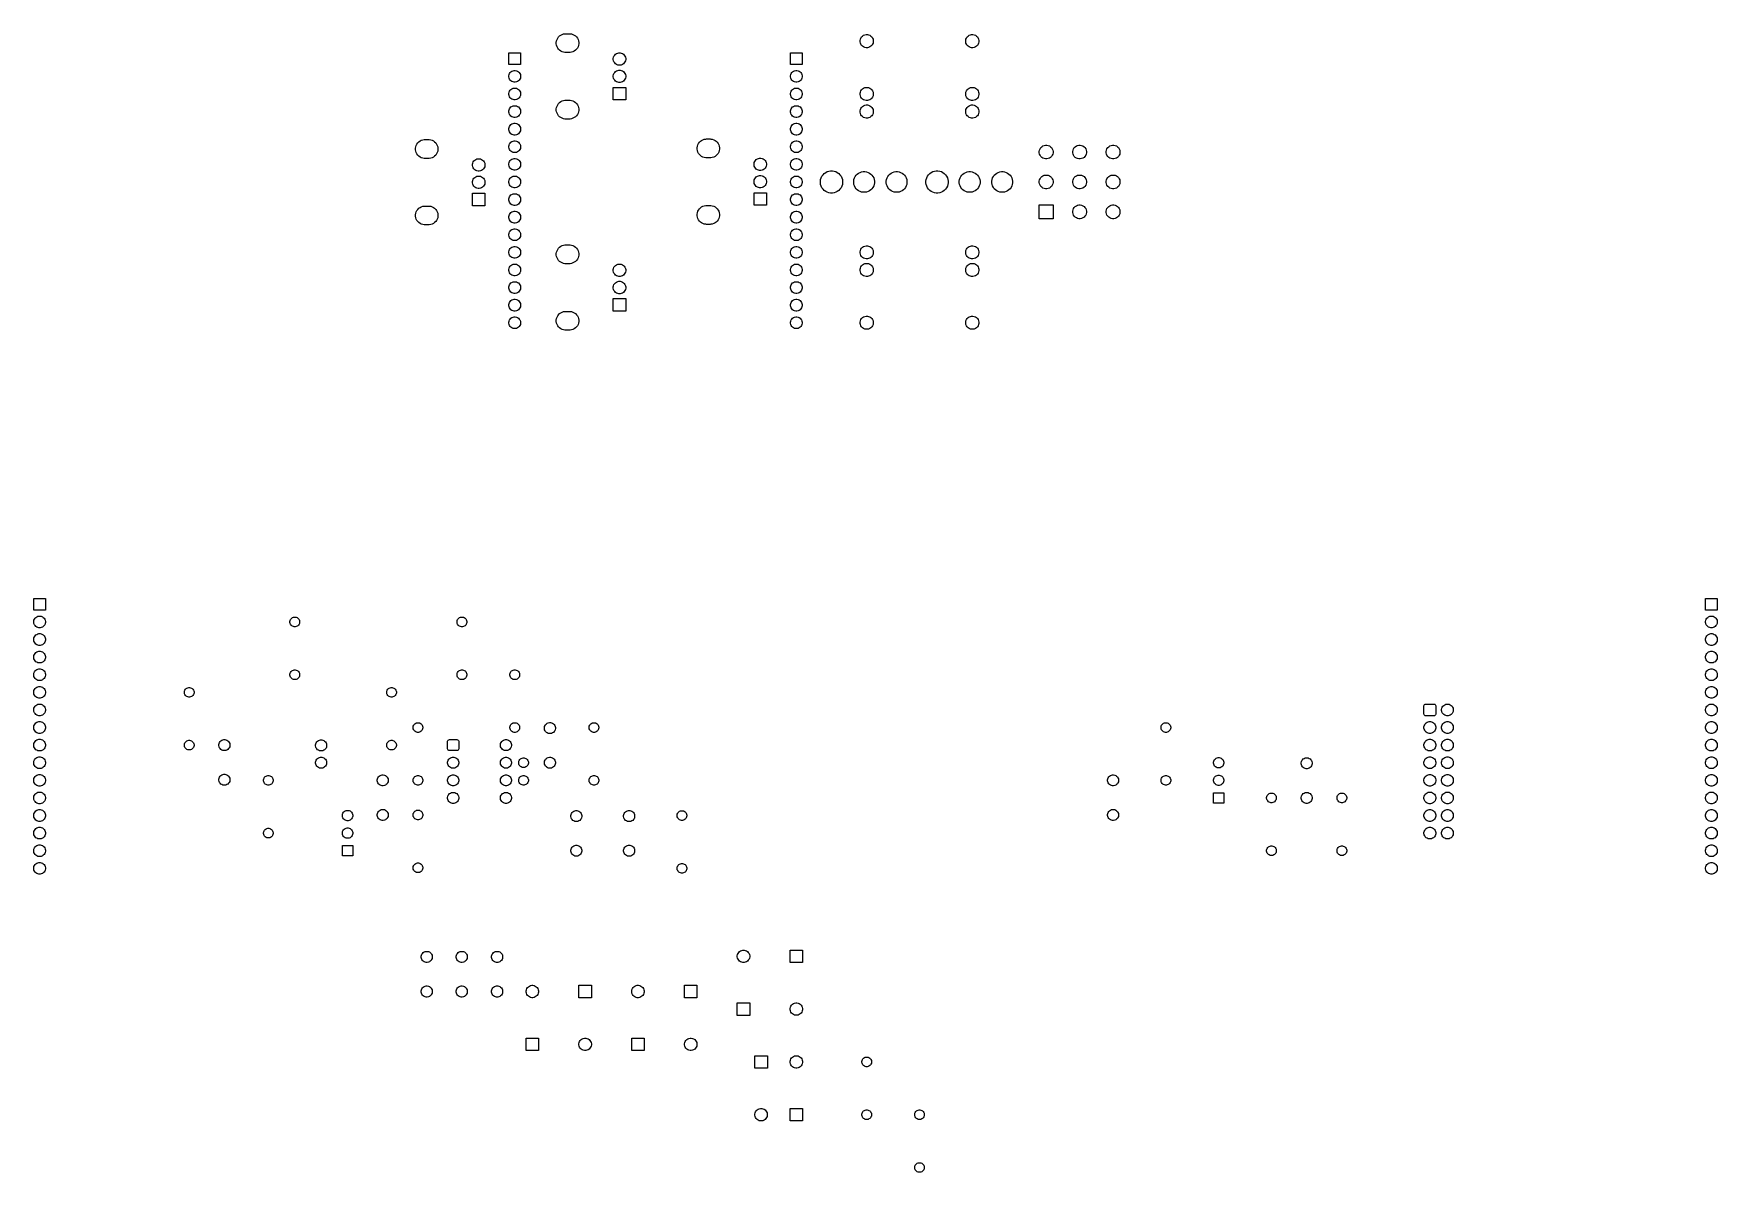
# Model space of a CAD drawing. Extents: x 0.87 to 10.43, y -7.63 to -1.16.
import ezdxf

# ---------------------------------------------------------------- set-up
doc = ezdxf.new("R2010")
doc.units = 0
doc.header["$MEASUREMENT"] = 0
doc.layers.add('BLACK', color=7, linetype='CONTINUOUS')

msp = doc.modelspace()

# ---------------------------------------------------------------- linework, layer by layer
at = {"layer": 'BLACK', "linetype": 'CONTINUOUS'}
for p, q in [((3.8364, -1.2068), (3.8377, -1.1985)), ((3.8364, -1.2152), (3.8364, -1.2068)), ((3.8377, -1.2235), (3.8364, -1.2152)), ((3.8377, -1.1985), (3.8403, -1.1905)), ((3.8403, -1.2315), (3.8377, -1.2235)), ((3.8403, -1.1905), (3.8441, -1.183)), ((3.8441, -1.239), (3.8403, -1.2315)), ((3.8441, -1.183), (3.849, -1.1763)), ((3.849, -1.2458), (3.8441, -1.239)), ((3.849, -1.1763), (3.855, -1.1703)), ((3.855, -1.1703), (3.8618, -1.1654)), ((3.8618, -1.1654), (3.8693, -1.1616)), ((3.8693, -1.1616), (3.8773, -1.159)), ((3.8773, -1.159), (3.8856, -1.1576)), ((3.8856, -1.1576), (3.8898, -1.1575)), ((3.8898, -1.1575), (3.9102, -1.1575)), ((3.9102, -1.1575), (3.9144, -1.1576)), ((3.9144, -1.1576), (3.9227, -1.159)), ((3.9227, -1.159), (3.9307, -1.1616)), ((3.9307, -1.1616), (3.9382, -1.1654)), ((3.9382, -1.1654), (3.945, -1.1703)), ((3.945, -1.1703), (3.951, -1.1763)), ((3.951, -1.1763), (3.9559, -1.183)), ((3.9559, -1.239), (3.951, -1.2458)), ((3.9559, -1.183), (3.9597, -1.1905)), ((3.9597, -1.2315), (3.9559, -1.239)), ((3.9597, -1.1905), (3.9623, -1.1985)), ((3.9623, -1.2235), (3.9597, -1.2315)), ((3.9623, -1.1985), (3.9636, -1.2068)), ((3.9636, -1.2152), (3.9623, -1.2235)), ((3.9636, -1.2068), (3.9636, -1.2152)), ((5.5627, -1.1963), (5.5641, -1.1891)), ((5.5627, -1.2037), (5.5627, -1.1963)), ((5.5641, -1.2109), (5.5627, -1.2037)), ((5.5641, -1.1891), (5.5669, -1.1823)), ((5.5669, -1.2177), (5.5641, -1.2109)), ((5.5669, -1.1823), (5.571, -1.1762)), ((5.571, -1.2238), (5.5669, -1.2177)), ((5.571, -1.1762), (5.5762, -1.171)), ((5.5762, -1.229), (5.571, -1.2238)), ((5.5762, -1.171), (5.5823, -1.1669)), ((5.5823, -1.2331), (5.5762, -1.229)), ((5.5823, -1.1669), (5.5891, -1.1641)), ((5.5891, -1.2359), (5.5823, -1.2331)), ((5.5891, -1.1641), (5.5963, -1.1627)), ((5.5963, -1.2373), (5.5891, -1.2359)), ((5.5963, -1.1627), (5.6037, -1.1627)), ((5.6037, -1.2373), (5.5963, -1.2373)), ((5.6037, -1.1627), (5.6109, -1.1641)), ((5.6109, -1.2359), (5.6037, -1.2373)), ((5.6109, -1.1641), (5.6177, -1.1669)), ((5.6177, -1.2331), (5.6109, -1.2359)), ((5.6177, -1.1669), (5.6238, -1.171)), ((5.6238, -1.229), (5.6177, -1.2331)), ((5.6238, -1.171), (5.629, -1.1762)), ((5.629, -1.2238), (5.6238, -1.229)), ((5.629, -1.1762), (5.6331, -1.1823)), ((5.6331, -1.2177), (5.629, -1.2238)), ((5.6331, -1.1823), (5.6359, -1.1891)), ((5.6359, -1.2109), (5.6331, -1.2177)), ((5.6359, -1.1891), (5.6373, -1.1963)), ((5.6373, -1.2037), (5.6359, -1.2109)), ((5.6373, -1.1963), (5.6373, -1.2037)), ((6.1627, -1.1963), (6.1641, -1.1891)), ((6.1627, -1.2037), (6.1627, -1.1963)), ((6.1641, -1.2109), (6.1627, -1.2037)), ((6.1641, -1.1891), (6.1669, -1.1823)), ((6.1669, -1.2177), (6.1641, -1.2109)), ((6.1669, -1.1823), (6.171, -1.1762)), ((6.171, -1.2238), (6.1669, -1.2177)), ((6.171, -1.1762), (6.1762, -1.171)), ((6.1762, -1.229), (6.171, -1.2238)), ((6.1762, -1.171), (6.1823, -1.1669)), ((6.1823, -1.2331), (6.1762, -1.229)), ((6.1823, -1.1669), (6.1891, -1.1641)), ((6.1891, -1.2359), (6.1823, -1.2331)), ((6.1891, -1.1641), (6.1963, -1.1627)), ((6.1963, -1.2373), (6.1891, -1.2359)), ((6.1963, -1.1627), (6.2037, -1.1627)), ((6.2037, -1.2373), (6.1963, -1.2373)), ((6.2037, -1.1627), (6.2109, -1.1641)), ((6.2109, -1.2359), (6.2037, -1.2373)), ((6.2109, -1.1641), (6.2177, -1.1669)), ((6.2177, -1.2331), (6.2109, -1.2359)), ((6.2177, -1.1669), (6.2238, -1.171)), ((6.2238, -1.229), (6.2177, -1.2331)), ((6.2238, -1.171), (6.229, -1.1762)), ((6.229, -1.2238), (6.2238, -1.229)), ((6.229, -1.1762), (6.2331, -1.1823)), ((6.2331, -1.2177), (6.229, -1.2238)), ((6.2331, -1.1823), (6.2359, -1.1891)), ((6.2359, -1.2109), (6.2331, -1.2177)), ((6.2359, -1.1891), (6.2373, -1.1963)), ((6.2373, -1.2037), (6.2359, -1.2109)), ((6.2373, -1.1963), (6.2373, -1.2037)), ((3.5665, -1.3335), (3.5665, -1.2665)), ((3.5665, -1.2665), (3.6335, -1.2665)), ((3.6335, -1.3335), (3.5665, -1.3335)), ((3.6335, -1.2665), (3.6335, -1.3335)), ((3.855, -1.2517), (3.849, -1.2458)), ((3.8618, -1.2567), (3.855, -1.2517)), ((3.8693, -1.2605), (3.8618, -1.2567)), ((3.8773, -1.2631), (3.8693, -1.2605)), ((3.8856, -1.2644), (3.8773, -1.2631)), ((3.8898, -1.2646), (3.8856, -1.2644)), ((3.9102, -1.2646), (3.8898, -1.2646)), ((3.9144, -1.2644), (3.9102, -1.2646)), ((3.9227, -1.2631), (3.9144, -1.2644)), ((3.9307, -1.2605), (3.9227, -1.2631)), ((3.9382, -1.2567), (3.9307, -1.2605)), ((3.945, -1.2517), (3.9382, -1.2567)), ((3.951, -1.2458), (3.945, -1.2517)), ((4.16, -1.2981), (4.1614, -1.2913)), ((4.16, -1.305), (4.16, -1.2981)), ((4.1614, -1.3119), (4.16, -1.305)), ((4.1614, -1.2913), (4.164, -1.2849)), ((4.164, -1.3183), (4.1614, -1.3119)), ((4.164, -1.2849), (4.1679, -1.2791)), ((4.1679, -1.3241), (4.164, -1.3183)), ((4.1679, -1.2791), (4.1728, -1.2742)), ((4.1728, -1.329), (4.1679, -1.3241)), ((4.1728, -1.2742), (4.1786, -1.2703)), ((4.1786, -1.3328), (4.1728, -1.329)), ((4.1786, -1.2703), (4.185, -1.2677)), ((4.185, -1.3355), (4.1786, -1.3328)), ((4.185, -1.2677), (4.1918, -1.2663)), ((4.1918, -1.3368), (4.185, -1.3355)), ((4.1918, -1.2663), (4.1987, -1.2663)), ((4.1987, -1.3368), (4.1918, -1.3368)), ((4.1987, -1.2663), (4.2056, -1.2677)), ((4.2056, -1.3355), (4.1987, -1.3368)), ((4.2056, -1.2677), (4.212, -1.2703)), ((4.212, -1.3328), (4.2056, -1.3355)), ((4.212, -1.2703), (4.2178, -1.2742)), ((4.2178, -1.329), (4.212, -1.3328)), ((4.2178, -1.2742), (4.2227, -1.2791)), ((4.2227, -1.3241), (4.2178, -1.329)), ((4.2227, -1.2791), (4.2265, -1.2849)), ((4.2265, -1.3183), (4.2227, -1.3241)), ((4.2265, -1.2849), (4.2292, -1.2913)), ((4.2292, -1.3119), (4.2265, -1.3183)), ((4.2292, -1.2913), (4.2305, -1.2981)), ((4.2305, -1.305), (4.2292, -1.3119)), ((4.2305, -1.2981), (4.2305, -1.305)), ((5.1665, -1.3335), (5.1665, -1.2665)), ((5.1665, -1.2665), (5.2335, -1.2665)), ((5.2335, -1.3335), (5.1665, -1.3335)), ((5.2335, -1.2665), (5.2335, -1.3335)), ((3.5667, -1.3967), (3.568, -1.3903)), ((3.5667, -1.4033), (3.5667, -1.3967)), ((3.568, -1.4097), (3.5667, -1.4033)), ((3.568, -1.3903), (3.5705, -1.3842)), ((3.5705, -1.4158), (3.568, -1.4097)), ((3.5705, -1.3842), (3.5741, -1.3788)), ((3.5741, -1.4212), (3.5705, -1.4158)), ((3.5741, -1.3788), (3.5788, -1.3741)), ((3.5788, -1.4259), (3.5741, -1.4212)), ((3.5788, -1.3741), (3.5842, -1.3705)), ((3.5842, -1.4295), (3.5788, -1.4259)), ((3.5842, -1.3705), (3.5903, -1.368)), ((3.5903, -1.432), (3.5842, -1.4295)), ((3.5903, -1.368), (3.5967, -1.3667)), ((3.5967, -1.4333), (3.5903, -1.432)), ((3.5967, -1.3667), (3.6033, -1.3667)), ((3.6033, -1.4333), (3.5967, -1.4333)), ((3.6033, -1.3667), (3.6097, -1.368)), ((3.6097, -1.432), (3.6033, -1.4333)), ((3.6097, -1.368), (3.6158, -1.3705)), ((3.6158, -1.4295), (3.6097, -1.432)), ((3.6158, -1.3705), (3.6212, -1.3741)), ((3.6212, -1.4259), (3.6158, -1.4295)), ((3.6212, -1.3741), (3.6259, -1.3788)), ((3.6259, -1.4212), (3.6212, -1.4259)), ((3.6259, -1.3788), (3.6295, -1.3842)), ((3.6295, -1.4158), (3.6259, -1.4212)), ((3.6295, -1.3842), (3.632, -1.3903)), ((3.632, -1.4097), (3.6295, -1.4158)), ((3.632, -1.3903), (3.6333, -1.3967)), ((3.6333, -1.4033), (3.632, -1.4097)), ((3.6333, -1.3967), (3.6333, -1.4033)), ((4.16, -1.3965), (4.1614, -1.3897)), ((4.16, -1.4035), (4.16, -1.3965)), ((4.1614, -1.4103), (4.16, -1.4035)), ((4.1614, -1.3897), (4.164, -1.3833)), ((4.164, -1.4167), (4.1614, -1.4103)), ((4.164, -1.3833), (4.1679, -1.3775)), ((4.1679, -1.4225), (4.164, -1.4167)), ((4.1679, -1.3775), (4.1728, -1.3726)), ((4.1728, -1.4274), (4.1679, -1.4225)), ((4.1728, -1.3726), (4.1786, -1.3688)), ((4.1786, -1.4312), (4.1728, -1.4274)), ((4.1786, -1.3688), (4.185, -1.3661)), ((4.185, -1.4339), (4.1786, -1.4312)), ((4.185, -1.3661), (4.1918, -1.3647)), ((4.1918, -1.4353), (4.185, -1.4339)), ((4.1918, -1.3647), (4.1987, -1.3647)), ((4.1987, -1.3647), (4.2056, -1.3661)), ((4.2056, -1.4339), (4.1987, -1.4353)), ((4.2056, -1.3661), (4.212, -1.3688)), ((4.212, -1.4312), (4.2056, -1.4339)), ((4.212, -1.3688), (4.2178, -1.3726)), ((4.2178, -1.4274), (4.212, -1.4312)), ((4.2178, -1.3726), (4.2227, -1.3775)), ((4.2227, -1.4225), (4.2178, -1.4274)), ((4.2227, -1.3775), (4.2265, -1.3833)), ((4.2265, -1.4167), (4.2227, -1.4225)), ((4.2265, -1.3833), (4.2292, -1.3897)), ((4.2292, -1.4103), (4.2265, -1.4167)), ((4.2292, -1.3897), (4.2305, -1.3965)), ((4.2305, -1.4035), (4.2292, -1.4103)), ((4.2305, -1.3965), (4.2305, -1.4035)), ((5.1667, -1.3967), (5.168, -1.3903)), ((5.1667, -1.4033), (5.1667, -1.3967)), ((5.168, -1.4097), (5.1667, -1.4033)), ((5.168, -1.3903), (5.1705, -1.3842)), ((5.1705, -1.4158), (5.168, -1.4097)), ((5.1705, -1.3842), (5.1741, -1.3788)), ((5.1741, -1.4212), (5.1705, -1.4158)), ((5.1741, -1.3788), (5.1788, -1.3741)), ((5.1788, -1.4259), (5.1741, -1.4212)), ((5.1788, -1.3741), (5.1842, -1.3705)), ((5.1842, -1.4295), (5.1788, -1.4259)), ((5.1842, -1.3705), (5.1903, -1.368)), ((5.1903, -1.432), (5.1842, -1.4295)), ((5.1903, -1.368), (5.1967, -1.3667)), ((5.1967, -1.4333), (5.1903, -1.432)), ((5.1967, -1.3667), (5.2033, -1.3667)), ((5.2033, -1.4333), (5.1967, -1.4333)), ((5.2033, -1.3667), (5.2097, -1.368)), ((5.2097, -1.432), (5.2033, -1.4333)), ((5.2097, -1.368), (5.2158, -1.3705)), ((5.2158, -1.4295), (5.2097, -1.432)), ((5.2158, -1.3705), (5.2212, -1.3741)), ((5.2212, -1.4259), (5.2158, -1.4295)), ((5.2212, -1.3741), (5.2259, -1.3788)), ((5.2259, -1.4212), (5.2212, -1.4259)), ((5.2259, -1.3788), (5.2295, -1.3842)), ((5.2295, -1.4158), (5.2259, -1.4212)), ((5.2295, -1.3842), (5.232, -1.3903)), ((5.232, -1.4097), (5.2295, -1.4158)), ((5.232, -1.3903), (5.2333, -1.3967)), ((5.2333, -1.4033), (5.232, -1.4097)), ((5.2333, -1.3967), (5.2333, -1.4033)), ((3.5667, -1.4967), (3.568, -1.4903)), ((3.5667, -1.5033), (3.5667, -1.4967)), ((3.568, -1.5097), (3.5667, -1.5033)), ((3.568, -1.4903), (3.5705, -1.4842)), ((3.5705, -1.5158), (3.568, -1.5097)), ((3.5705, -1.4842), (3.5741, -1.4788)), ((3.5741, -1.5212), (3.5705, -1.5158)), ((3.5741, -1.4788), (3.5788, -1.4741)), ((3.5788, -1.5259), (3.5741, -1.5212)), ((3.5788, -1.4741), (3.5842, -1.4705)), ((3.5842, -1.5295), (3.5788, -1.5259)), ((3.5842, -1.4705), (3.5903, -1.468)), ((3.5903, -1.532), (3.5842, -1.5295)), ((3.5903, -1.468), (3.5967, -1.4667)), ((3.5967, -1.4667), (3.6033, -1.4667)), ((3.6033, -1.4667), (3.6097, -1.468)), ((3.6097, -1.468), (3.6158, -1.4705)), ((3.6158, -1.5295), (3.6097, -1.532)), ((3.6158, -1.4705), (3.6212, -1.4741)), ((3.6212, -1.5259), (3.6158, -1.5295)), ((3.6212, -1.4741), (3.6259, -1.4788)), ((3.6259, -1.5212), (3.6212, -1.5259)), ((3.6259, -1.4788), (3.6295, -1.4842)), ((3.6295, -1.5158), (3.6259, -1.5212)), ((3.6295, -1.4842), (3.632, -1.4903)), ((3.632, -1.5097), (3.6295, -1.5158)), ((3.632, -1.4903), (3.6333, -1.4967)), ((3.6333, -1.5033), (3.632, -1.5097)), ((3.6333, -1.4967), (3.6333, -1.5033)), ((4.1598, -1.5339), (4.1598, -1.463)), ((4.1598, -1.463), (4.2307, -1.463)), ((4.1987, -1.4353), (4.1918, -1.4353)), ((4.2307, -1.463), (4.2307, -1.5339)), ((5.1667, -1.4967), (5.168, -1.4903)), ((5.1667, -1.5033), (5.1667, -1.4967)), ((5.168, -1.5097), (5.1667, -1.5033)), ((5.168, -1.4903), (5.1705, -1.4842)), ((5.1705, -1.5158), (5.168, -1.5097)), ((5.1705, -1.4842), (5.1741, -1.4788)), ((5.1741, -1.5212), (5.1705, -1.5158)), ((5.1741, -1.4788), (5.1788, -1.4741)), ((5.1788, -1.5259), (5.1741, -1.5212)), ((5.1788, -1.4741), (5.1842, -1.4705)), ((5.1842, -1.5295), (5.1788, -1.5259)), ((5.1842, -1.4705), (5.1903, -1.468)), ((5.1903, -1.532), (5.1842, -1.5295)), ((5.1903, -1.468), (5.1967, -1.4667)), ((5.1967, -1.4667), (5.2033, -1.4667)), ((5.2033, -1.4667), (5.2097, -1.468)), ((5.2097, -1.468), (5.2158, -1.4705)), ((5.2158, -1.5295), (5.2097, -1.532)), ((5.2158, -1.4705), (5.2212, -1.4741)), ((5.2212, -1.5259), (5.2158, -1.5295)), ((5.2212, -1.4741), (5.2259, -1.4788)), ((5.2259, -1.5212), (5.2212, -1.5259)), ((5.2259, -1.4788), (5.2295, -1.4842)), ((5.2295, -1.5158), (5.2259, -1.5212)), ((5.2295, -1.4842), (5.232, -1.4903)), ((5.232, -1.5097), (5.2295, -1.5158)), ((5.232, -1.4903), (5.2333, -1.4967)), ((5.2333, -1.5033), (5.232, -1.5097)), ((5.2333, -1.4967), (5.2333, -1.5033)), ((5.5627, -1.4963), (5.5641, -1.4891)), ((5.5627, -1.5037), (5.5627, -1.4963)), ((5.5641, -1.5109), (5.5627, -1.5037)), ((5.5641, -1.4891), (5.5669, -1.4823)), ((5.5669, -1.5177), (5.5641, -1.5109)), ((5.5669, -1.4823), (5.571, -1.4762)), ((5.571, -1.5238), (5.5669, -1.5177)), ((5.571, -1.4762), (5.5762, -1.471)), ((5.5762, -1.529), (5.571, -1.5238)), ((5.5762, -1.471), (5.5823, -1.4669)), ((5.5823, -1.5331), (5.5762, -1.529)), ((5.5823, -1.4669), (5.5891, -1.4641)), ((5.5891, -1.4641), (5.5963, -1.4627)), ((5.5963, -1.4627), (5.6037, -1.4627)), ((5.6037, -1.4627), (5.6109, -1.4641)), ((5.6109, -1.4641), (5.6177, -1.4669)), ((5.6177, -1.4669), (5.6238, -1.471)), ((5.6238, -1.529), (5.6177, -1.5331)), ((5.6238, -1.471), (5.629, -1.4762)), ((5.629, -1.5238), (5.6238, -1.529)), ((5.629, -1.4762), (5.6331, -1.4823)), ((5.6331, -1.5177), (5.629, -1.5238)), ((5.6331, -1.4823), (5.6359, -1.4891)), ((5.6359, -1.5109), (5.6331, -1.5177)), ((5.6359, -1.4891), (5.6373, -1.4963)), ((5.6373, -1.5037), (5.6359, -1.5109)), ((5.6373, -1.4963), (5.6373, -1.5037)), ((6.1627, -1.4963), (6.1641, -1.4891)), ((6.1627, -1.5037), (6.1627, -1.4963)), ((6.1641, -1.5109), (6.1627, -1.5037)), ((6.1641, -1.4891), (6.1669, -1.4823)), ((6.1669, -1.5177), (6.1641, -1.5109)), ((6.1669, -1.4823), (6.171, -1.4762)), ((6.171, -1.5238), (6.1669, -1.5177)), ((6.171, -1.4762), (6.1762, -1.471)), ((6.1762, -1.529), (6.171, -1.5238)), ((6.1762, -1.471), (6.1823, -1.4669)), ((6.1823, -1.5331), (6.1762, -1.529)), ((6.1823, -1.4669), (6.1891, -1.4641)), ((6.1891, -1.4641), (6.1963, -1.4627)), ((6.1963, -1.4627), (6.2037, -1.4627)), ((6.2037, -1.4627), (6.2109, -1.4641)), ((6.2109, -1.4641), (6.2177, -1.4669)), ((6.2177, -1.4669), (6.2238, -1.471)), ((6.2238, -1.529), (6.2177, -1.5331)), ((6.2238, -1.471), (6.229, -1.4762)), ((6.229, -1.5238), (6.2238, -1.529)), ((6.229, -1.4762), (6.2331, -1.4823)), ((6.2331, -1.5177), (6.229, -1.5238)), ((6.2331, -1.4823), (6.2359, -1.4891)), ((6.2359, -1.5109), (6.2331, -1.5177)), ((6.2359, -1.4891), (6.2373, -1.4963)), ((6.2373, -1.5037), (6.2359, -1.5109)), ((6.2373, -1.4963), (6.2373, -1.5037)), ((3.5667, -1.5967), (3.568, -1.5903)), ((3.5667, -1.6033), (3.5667, -1.5967)), ((3.568, -1.6097), (3.5667, -1.6033)), ((3.568, -1.5903), (3.5705, -1.5842)), ((3.5705, -1.6158), (3.568, -1.6097)), ((3.5705, -1.5842), (3.5741, -1.5788)), ((3.5741, -1.6212), (3.5705, -1.6158)), ((3.5741, -1.5788), (3.5788, -1.5741)), ((3.5788, -1.6259), (3.5741, -1.6212)), ((3.5788, -1.5741), (3.5842, -1.5705)), ((3.5842, -1.6295), (3.5788, -1.6259)), ((3.5842, -1.5705), (3.5903, -1.568)), ((3.5967, -1.5333), (3.5903, -1.532)), ((3.5903, -1.568), (3.5967, -1.5667)), ((3.6033, -1.5333), (3.5967, -1.5333)), ((3.5967, -1.5667), (3.6033, -1.5667)), ((3.6097, -1.532), (3.6033, -1.5333)), ((3.6033, -1.5667), (3.6097, -1.568)), ((3.6097, -1.568), (3.6158, -1.5705)), ((3.6158, -1.5705), (3.6212, -1.5741)), ((3.6212, -1.6259), (3.6158, -1.6295)), ((3.6212, -1.5741), (3.6259, -1.5788)), ((3.6259, -1.6212), (3.6212, -1.6259)), ((3.6259, -1.5788), (3.6295, -1.5842)), ((3.6295, -1.6158), (3.6259, -1.6212)), ((3.6295, -1.5842), (3.632, -1.5903)), ((3.632, -1.6097), (3.6295, -1.6158)), ((3.632, -1.5903), (3.6333, -1.5967)), ((3.6333, -1.6033), (3.632, -1.6097)), ((3.6333, -1.5967), (3.6333, -1.6033)), ((3.8364, -1.5848), (3.8377, -1.5765)), ((3.8364, -1.5932), (3.8364, -1.5848)), ((3.8377, -1.6015), (3.8364, -1.5932)), ((3.8377, -1.5765), (3.8403, -1.5685)), ((3.8403, -1.6095), (3.8377, -1.6015)), ((3.8403, -1.5685), (3.8441, -1.561)), ((3.8441, -1.617), (3.8403, -1.6095)), ((3.8441, -1.561), (3.849, -1.5542)), ((3.849, -1.6237), (3.8441, -1.617)), ((3.849, -1.5542), (3.855, -1.5483)), ((3.855, -1.6297), (3.849, -1.6237)), ((3.855, -1.5483), (3.8618, -1.5433)), ((3.8618, -1.5433), (3.8693, -1.5395)), ((3.8693, -1.5395), (3.8773, -1.5369)), ((3.8773, -1.5369), (3.8856, -1.5356)), ((3.8856, -1.5356), (3.8898, -1.5354)), ((3.8898, -1.5354), (3.9102, -1.5354)), ((3.9102, -1.5354), (3.9144, -1.5356)), ((3.9144, -1.5356), (3.9227, -1.5369)), ((3.9227, -1.5369), (3.9307, -1.5395)), ((3.9307, -1.5395), (3.9382, -1.5433)), ((3.9382, -1.5433), (3.945, -1.5483)), ((3.945, -1.5483), (3.951, -1.5542)), ((3.951, -1.6237), (3.945, -1.6297)), ((3.951, -1.5542), (3.9559, -1.561)), ((3.9559, -1.617), (3.951, -1.6237)), ((3.9559, -1.561), (3.9597, -1.5685)), ((3.9597, -1.6095), (3.9559, -1.617)), ((3.9597, -1.5685), (3.9623, -1.5765)), ((3.9623, -1.6015), (3.9597, -1.6095)), ((3.9623, -1.5765), (3.9636, -1.5848)), ((3.9636, -1.5932), (3.9623, -1.6015)), ((3.9636, -1.5848), (3.9636, -1.5932)), ((4.2307, -1.5339), (4.1598, -1.5339)), ((5.1667, -1.5967), (5.168, -1.5903)), ((5.1667, -1.6033), (5.1667, -1.5967)), ((5.168, -1.6097), (5.1667, -1.6033)), ((5.168, -1.5903), (5.1705, -1.5842)), ((5.1705, -1.6158), (5.168, -1.6097)), ((5.1705, -1.5842), (5.1741, -1.5788)), ((5.1741, -1.6212), (5.1705, -1.6158)), ((5.1741, -1.5788), (5.1788, -1.5741)), ((5.1788, -1.6259), (5.1741, -1.6212)), ((5.1788, -1.5741), (5.1842, -1.5705)), ((5.1842, -1.6295), (5.1788, -1.6259)), ((5.1842, -1.5705), (5.1903, -1.568)), ((5.1967, -1.5333), (5.1903, -1.532)), ((5.1903, -1.568), (5.1967, -1.5667)), ((5.2033, -1.5333), (5.1967, -1.5333)), ((5.1967, -1.5667), (5.2033, -1.5667)), ((5.2097, -1.532), (5.2033, -1.5333)), ((5.2033, -1.5667), (5.2097, -1.568)), ((5.2097, -1.568), (5.2158, -1.5705)), ((5.2158, -1.5705), (5.2212, -1.5741)), ((5.2212, -1.6259), (5.2158, -1.6295)), ((5.2212, -1.5741), (5.2259, -1.5788)), ((5.2259, -1.6212), (5.2212, -1.6259)), ((5.2259, -1.5788), (5.2295, -1.5842)), ((5.2295, -1.6158), (5.2259, -1.6212)), ((5.2295, -1.5842), (5.232, -1.5903)), ((5.232, -1.6097), (5.2295, -1.6158)), ((5.232, -1.5903), (5.2333, -1.5967)), ((5.2333, -1.6033), (5.232, -1.6097)), ((5.2333, -1.5967), (5.2333, -1.6033)), ((5.5627, -1.5963), (5.5641, -1.5891)), ((5.5627, -1.6037), (5.5627, -1.5963)), ((5.5641, -1.6109), (5.5627, -1.6037)), ((5.5641, -1.5891), (5.5669, -1.5823)), ((5.5669, -1.6177), (5.5641, -1.6109)), ((5.5669, -1.5823), (5.571, -1.5762)), ((5.571, -1.6238), (5.5669, -1.6177)), ((5.571, -1.5762), (5.5762, -1.571)), ((5.5762, -1.629), (5.571, -1.6238)), ((5.5762, -1.571), (5.5823, -1.5669)), ((5.5891, -1.5359), (5.5823, -1.5331)), ((5.5823, -1.5669), (5.5891, -1.5641)), ((5.5963, -1.5373), (5.5891, -1.5359)), ((5.5891, -1.5641), (5.5963, -1.5627)), ((5.6037, -1.5373), (5.5963, -1.5373)), ((5.5963, -1.5627), (5.6037, -1.5627)), ((5.6109, -1.5359), (5.6037, -1.5373)), ((5.6037, -1.5627), (5.6109, -1.5641)), ((5.6177, -1.5331), (5.6109, -1.5359)), ((5.6109, -1.5641), (5.6177, -1.5669)), ((5.6177, -1.5669), (5.6238, -1.571)), ((5.6238, -1.571), (5.629, -1.5762)), ((5.629, -1.6238), (5.6238, -1.629)), ((5.629, -1.5762), (5.6331, -1.5823)), ((5.6331, -1.6177), (5.629, -1.6238)), ((5.6331, -1.5823), (5.6359, -1.5891)), ((5.6359, -1.6109), (5.6331, -1.6177)), ((5.6359, -1.5891), (5.6373, -1.5963)), ((5.6373, -1.6037), (5.6359, -1.6109)), ((5.6373, -1.5963), (5.6373, -1.6037)), ((6.1627, -1.5963), (6.1641, -1.5891)), ((6.1627, -1.6037), (6.1627, -1.5963)), ((6.1641, -1.6109), (6.1627, -1.6037)), ((6.1641, -1.5891), (6.1669, -1.5823)), ((6.1669, -1.6177), (6.1641, -1.6109)), ((6.1669, -1.5823), (6.171, -1.5762)), ((6.171, -1.6238), (6.1669, -1.6177)), ((6.171, -1.5762), (6.1762, -1.571)), ((6.1762, -1.629), (6.171, -1.6238)), ((6.1762, -1.571), (6.1823, -1.5669)), ((6.1891, -1.5359), (6.1823, -1.5331)), ((6.1823, -1.5669), (6.1891, -1.5641)), ((6.1963, -1.5373), (6.1891, -1.5359)), ((6.1891, -1.5641), (6.1963, -1.5627)), ((6.2037, -1.5373), (6.1963, -1.5373)), ((6.1963, -1.5627), (6.2037, -1.5627)), ((6.2109, -1.5359), (6.2037, -1.5373)), ((6.2037, -1.5627), (6.2109, -1.5641)), ((6.2177, -1.5331), (6.2109, -1.5359)), ((6.2109, -1.5641), (6.2177, -1.5669)), ((6.2177, -1.5669), (6.2238, -1.571)), ((6.2238, -1.571), (6.229, -1.5762)), ((6.229, -1.6238), (6.2238, -1.629)), ((6.229, -1.5762), (6.2331, -1.5823)), ((6.2331, -1.6177), (6.229, -1.6238)), ((6.2331, -1.5823), (6.2359, -1.5891)), ((6.2359, -1.6109), (6.2331, -1.6177)), ((6.2359, -1.5891), (6.2373, -1.5963)), ((6.2373, -1.6037), (6.2359, -1.6109)), ((6.2373, -1.5963), (6.2373, -1.6037)), ((3.5667, -1.6967), (3.568, -1.6903)), ((3.5667, -1.7033), (3.5667, -1.6967)), ((3.568, -1.7097), (3.5667, -1.7033)), ((3.568, -1.6903), (3.5705, -1.6842)), ((3.5705, -1.7158), (3.568, -1.7097)), ((3.5705, -1.6842), (3.5741, -1.6788)), ((3.5741, -1.7212), (3.5705, -1.7158)), ((3.5741, -1.6788), (3.5788, -1.6741)), ((3.5788, -1.7259), (3.5741, -1.7212)), ((3.5788, -1.6741), (3.5842, -1.6705)), ((3.5903, -1.632), (3.5842, -1.6295)), ((3.5842, -1.6705), (3.5903, -1.668)), ((3.5967, -1.6333), (3.5903, -1.632)), ((3.5903, -1.668), (3.5967, -1.6667)), ((3.6033, -1.6333), (3.5967, -1.6333)), ((3.5967, -1.6667), (3.6033, -1.6667)), ((3.6097, -1.632), (3.6033, -1.6333)), ((3.6033, -1.6667), (3.6097, -1.668)), ((3.6158, -1.6295), (3.6097, -1.632)), ((3.6097, -1.668), (3.6158, -1.6705)), ((3.6158, -1.6705), (3.6212, -1.6741)), ((3.6212, -1.6741), (3.6259, -1.6788)), ((3.6259, -1.7212), (3.6212, -1.7259)), ((3.6259, -1.6788), (3.6295, -1.6842)), ((3.6295, -1.7158), (3.6259, -1.7212)), ((3.6295, -1.6842), (3.632, -1.6903)), ((3.632, -1.7097), (3.6295, -1.7158)), ((3.632, -1.6903), (3.6333, -1.6967)), ((3.6333, -1.7033), (3.632, -1.7097)), ((3.6333, -1.6967), (3.6333, -1.7033)), ((3.8618, -1.6346), (3.855, -1.6297)), ((3.8693, -1.6384), (3.8618, -1.6346)), ((3.8773, -1.641), (3.8693, -1.6384)), ((3.8856, -1.6424), (3.8773, -1.641)), ((3.8898, -1.6425), (3.8856, -1.6424)), ((3.9102, -1.6425), (3.8898, -1.6425)), ((3.9144, -1.6424), (3.9102, -1.6425)), ((3.9227, -1.641), (3.9144, -1.6424)), ((3.9307, -1.6384), (3.9227, -1.641)), ((3.9382, -1.6346), (3.9307, -1.6384)), ((3.945, -1.6297), (3.9382, -1.6346)), ((5.1667, -1.6967), (5.168, -1.6903)), ((5.1667, -1.7033), (5.1667, -1.6967)), ((5.168, -1.7097), (5.1667, -1.7033)), ((5.168, -1.6903), (5.1705, -1.6842)), ((5.1705, -1.7158), (5.168, -1.7097)), ((5.1705, -1.6842), (5.1741, -1.6788)), ((5.1741, -1.7212), (5.1705, -1.7158)), ((5.1741, -1.6788), (5.1788, -1.6741)), ((5.1788, -1.7259), (5.1741, -1.7212)), ((5.1788, -1.6741), (5.1842, -1.6705)), ((5.1903, -1.632), (5.1842, -1.6295)), ((5.1842, -1.6705), (5.1903, -1.668)), ((5.1967, -1.6333), (5.1903, -1.632)), ((5.1903, -1.668), (5.1967, -1.6667)), ((5.2033, -1.6333), (5.1967, -1.6333)), ((5.1967, -1.6667), (5.2033, -1.6667)), ((5.2097, -1.632), (5.2033, -1.6333)), ((5.2033, -1.6667), (5.2097, -1.668)), ((5.2158, -1.6295), (5.2097, -1.632)), ((5.2097, -1.668), (5.2158, -1.6705)), ((5.2158, -1.6705), (5.2212, -1.6741)), ((5.2212, -1.6741), (5.2259, -1.6788)), ((5.2259, -1.7212), (5.2212, -1.7259)), ((5.2259, -1.6788), (5.2295, -1.6842)), ((5.2295, -1.7158), (5.2259, -1.7212)), ((5.2295, -1.6842), (5.232, -1.6903)), ((5.232, -1.7097), (5.2295, -1.7158)), ((5.232, -1.6903), (5.2333, -1.6967)), ((5.2333, -1.7033), (5.232, -1.7097)), ((5.2333, -1.6967), (5.2333, -1.7033)), ((5.5823, -1.6331), (5.5762, -1.629)), ((5.5891, -1.6359), (5.5823, -1.6331)), ((5.5963, -1.6373), (5.5891, -1.6359)), ((5.6037, -1.6373), (5.5963, -1.6373)), ((5.6109, -1.6359), (5.6037, -1.6373)), ((5.6177, -1.6331), (5.6109, -1.6359)), ((5.6238, -1.629), (5.6177, -1.6331)), ((6.1823, -1.6331), (6.1762, -1.629)), ((6.1891, -1.6359), (6.1823, -1.6331)), ((6.1963, -1.6373), (6.1891, -1.6359)), ((6.2037, -1.6373), (6.1963, -1.6373)), ((6.2109, -1.6359), (6.2037, -1.6373)), ((6.2177, -1.6331), (6.2109, -1.6359)), ((6.2238, -1.629), (6.2177, -1.6331)), ((3.0364, -1.8084), (3.0377, -1.8001)), ((3.0364, -1.8168), (3.0364, -1.8084)), ((3.0377, -1.8251), (3.0364, -1.8168)), ((3.0377, -1.8001), (3.0403, -1.7921)), ((3.0403, -1.7921), (3.0441, -1.7846)), ((3.0441, -1.7846), (3.049, -1.7778)), ((3.049, -1.7778), (3.055, -1.7719)), ((3.055, -1.7719), (3.0618, -1.7669)), ((3.0618, -1.7669), (3.0693, -1.7631)), ((3.0693, -1.7631), (3.0773, -1.7605)), ((3.0773, -1.7605), (3.0856, -1.7592)), ((3.0856, -1.7592), (3.0898, -1.7591)), ((3.0898, -1.7591), (3.1102, -1.7591)), ((3.1102, -1.7591), (3.1144, -1.7592)), ((3.1144, -1.7592), (3.1227, -1.7605)), ((3.1227, -1.7605), (3.1307, -1.7631)), ((3.1307, -1.7631), (3.1382, -1.7669)), ((3.1382, -1.7669), (3.145, -1.7719)), ((3.145, -1.7719), (3.151, -1.7778)), ((3.151, -1.7778), (3.1559, -1.7846)), ((3.1559, -1.7846), (3.1597, -1.7921)), ((3.1597, -1.7921), (3.1623, -1.8001)), ((3.1623, -1.8001), (3.1636, -1.8084)), ((3.1636, -1.8168), (3.1623, -1.8251)), ((3.1636, -1.8084), (3.1636, -1.8168)), ((3.5667, -1.7967), (3.568, -1.7903)), ((3.5667, -1.8033), (3.5667, -1.7967)), ((3.568, -1.8097), (3.5667, -1.8033)), ((3.568, -1.7903), (3.5705, -1.7842)), ((3.5705, -1.8158), (3.568, -1.8097)), ((3.5705, -1.7842), (3.5741, -1.7788)), ((3.5741, -1.8212), (3.5705, -1.8158)), ((3.5741, -1.7788), (3.5788, -1.7741)), ((3.5842, -1.7295), (3.5788, -1.7259)), ((3.5788, -1.7741), (3.5842, -1.7705)), ((3.5903, -1.732), (3.5842, -1.7295)), ((3.5842, -1.7705), (3.5903, -1.768)), ((3.5967, -1.7333), (3.5903, -1.732)), ((3.5903, -1.768), (3.5967, -1.7667)), ((3.6033, -1.7333), (3.5967, -1.7333)), ((3.5967, -1.7667), (3.6033, -1.7667)), ((3.6097, -1.732), (3.6033, -1.7333)), ((3.6033, -1.7667), (3.6097, -1.768)), ((3.6158, -1.7295), (3.6097, -1.732)), ((3.6097, -1.768), (3.6158, -1.7705)), ((3.6212, -1.7259), (3.6158, -1.7295)), ((3.6158, -1.7705), (3.6212, -1.7741)), ((3.6212, -1.7741), (3.6259, -1.7788)), ((3.6259, -1.7788), (3.6295, -1.7842)), ((3.6295, -1.8158), (3.6259, -1.8212)), ((3.6295, -1.7842), (3.632, -1.7903)), ((3.632, -1.8097), (3.6295, -1.8158)), ((3.632, -1.7903), (3.6333, -1.7967)), ((3.6333, -1.8033), (3.632, -1.8097)), ((3.6333, -1.7967), (3.6333, -1.8033)), ((4.6364, -1.8052), (4.6377, -1.7969)), ((4.6364, -1.8136), (4.6364, -1.8052)), ((4.6377, -1.8219), (4.6364, -1.8136)), ((4.6377, -1.7969), (4.6403, -1.789)), ((4.6403, -1.789), (4.6441, -1.7815)), ((4.6441, -1.7815), (4.649, -1.7747)), ((4.649, -1.7747), (4.655, -1.7687)), ((4.655, -1.7687), (4.6618, -1.7638)), ((4.6618, -1.7638), (4.6693, -1.76)), ((4.6693, -1.76), (4.6773, -1.7574)), ((4.6773, -1.7574), (4.6856, -1.7561)), ((4.6856, -1.7561), (4.6898, -1.7559)), ((4.6898, -1.7559), (4.7102, -1.7559)), ((4.7102, -1.7559), (4.7144, -1.7561)), ((4.7144, -1.7561), (4.7227, -1.7574)), ((4.7227, -1.7574), (4.7307, -1.76)), ((4.7307, -1.76), (4.7382, -1.7638)), ((4.7382, -1.7638), (4.745, -1.7687)), ((4.745, -1.7687), (4.751, -1.7747)), ((4.751, -1.7747), (4.7559, -1.7815)), ((4.7559, -1.7815), (4.7597, -1.789)), ((4.7597, -1.789), (4.7623, -1.7969)), ((4.7623, -1.7969), (4.7636, -1.8052)), ((4.7636, -1.8136), (4.7623, -1.8219)), ((4.7636, -1.8052), (4.7636, -1.8136)), ((5.1667, -1.7967), (5.168, -1.7903)), ((5.1667, -1.8033), (5.1667, -1.7967)), ((5.168, -1.8097), (5.1667, -1.8033)), ((5.168, -1.7903), (5.1705, -1.7842)), ((5.1705, -1.8158), (5.168, -1.8097)), ((5.1705, -1.7842), (5.1741, -1.7788)), ((5.1741, -1.8212), (5.1705, -1.8158)), ((5.1741, -1.7788), (5.1788, -1.7741)), ((5.1842, -1.7295), (5.1788, -1.7259)), ((5.1788, -1.7741), (5.1842, -1.7705)), ((5.1903, -1.732), (5.1842, -1.7295)), ((5.1842, -1.7705), (5.1903, -1.768)), ((5.1967, -1.7333), (5.1903, -1.732)), ((5.1903, -1.768), (5.1967, -1.7667)), ((5.2033, -1.7333), (5.1967, -1.7333)), ((5.1967, -1.7667), (5.2033, -1.7667)), ((5.2097, -1.732), (5.2033, -1.7333)), ((5.2033, -1.7667), (5.2097, -1.768)), ((5.2158, -1.7295), (5.2097, -1.732)), ((5.2097, -1.768), (5.2158, -1.7705)), ((5.2212, -1.7259), (5.2158, -1.7295)), ((5.2158, -1.7705), (5.2212, -1.7741)), ((5.2212, -1.7741), (5.2259, -1.7788)), ((5.2259, -1.7788), (5.2295, -1.7842)), ((5.2295, -1.8158), (5.2259, -1.8212)), ((5.2295, -1.7842), (5.232, -1.7903)), ((5.232, -1.8097), (5.2295, -1.8158)), ((5.232, -1.7903), (5.2333, -1.7967)), ((5.2333, -1.8033), (5.232, -1.8097)), ((5.2333, -1.7967), (5.2333, -1.8033)), ((6.5823, -1.8186), (6.5853, -1.8114)), ((6.5853, -1.8114), (6.5896, -1.805)), ((6.5896, -1.805), (6.595, -1.7996)), ((6.595, -1.7996), (6.6014, -1.7953)), ((6.6014, -1.7953), (6.6086, -1.7923)), ((6.6086, -1.7923), (6.6161, -1.7908)), ((6.6161, -1.7908), (6.6239, -1.7908)), ((6.6239, -1.7908), (6.6314, -1.7923)), ((6.6314, -1.7923), (6.6386, -1.7953)), ((6.6386, -1.7953), (6.645, -1.7996)), ((6.645, -1.7996), (6.6504, -1.805)), ((6.6504, -1.805), (6.6547, -1.8114)), ((6.6547, -1.8114), (6.6577, -1.8186)), ((6.7723, -1.8186), (6.7753, -1.8114)), ((6.7753, -1.8114), (6.7796, -1.805)), ((6.7796, -1.805), (6.785, -1.7996)), ((6.785, -1.7996), (6.7914, -1.7953)), ((6.7914, -1.7953), (6.7986, -1.7923)), ((6.7986, -1.7923), (6.8061, -1.7908)), ((6.8061, -1.7908), (6.8139, -1.7908)), ((6.8139, -1.7908), (6.8214, -1.7923)), ((6.8214, -1.7923), (6.8286, -1.7953)), ((6.8286, -1.7953), (6.835, -1.7996)), ((6.835, -1.7996), (6.8404, -1.805)), ((6.8404, -1.805), (6.8447, -1.8114)), ((6.8447, -1.8114), (6.8477, -1.8186)), ((6.9623, -1.8186), (6.9653, -1.8114)), ((6.9653, -1.8114), (6.9696, -1.805)), ((6.9696, -1.805), (6.975, -1.7996)), ((6.975, -1.7996), (6.9814, -1.7953)), ((6.9814, -1.7953), (6.9886, -1.7923)), ((6.9886, -1.7923), (6.9961, -1.7908)), ((6.9961, -1.7908), (7.0039, -1.7908)), ((7.0039, -1.7908), (7.0114, -1.7923)), ((7.0114, -1.7923), (7.0186, -1.7953)), ((7.0186, -1.7953), (7.025, -1.7996)), ((7.025, -1.7996), (7.0304, -1.805)), ((7.0304, -1.805), (7.0347, -1.8114)), ((7.0347, -1.8114), (7.0377, -1.8186)), ((3.0403, -1.8331), (3.0377, -1.8251)), ((3.0441, -1.8406), (3.0403, -1.8331)), ((3.049, -1.8474), (3.0441, -1.8406)), ((3.055, -1.8533), (3.049, -1.8474)), ((3.0618, -1.8583), (3.055, -1.8533)), ((3.0693, -1.8621), (3.0618, -1.8583)), ((3.0773, -1.8647), (3.0693, -1.8621)), ((3.0856, -1.866), (3.0773, -1.8647)), ((3.0898, -1.8661), (3.0856, -1.866)), ((3.1102, -1.8661), (3.0898, -1.8661)), ((3.1144, -1.866), (3.1102, -1.8661)), ((3.1227, -1.8647), (3.1144, -1.866)), ((3.1307, -1.8621), (3.1227, -1.8647)), ((3.1382, -1.8583), (3.1307, -1.8621)), ((3.145, -1.8533), (3.1382, -1.8583)), ((3.151, -1.8474), (3.145, -1.8533)), ((3.1559, -1.8406), (3.151, -1.8474)), ((3.1597, -1.8331), (3.1559, -1.8406)), ((3.1623, -1.8251), (3.1597, -1.8331)), ((3.36, -1.8997), (3.3614, -1.8929)), ((3.36, -1.9066), (3.36, -1.8997)), ((3.3614, -1.9134), (3.36, -1.9066)), ((3.3614, -1.8929), (3.364, -1.8864)), ((3.364, -1.8864), (3.3679, -1.8807)), ((3.3679, -1.8807), (3.3728, -1.8758)), ((3.3728, -1.8758), (3.3786, -1.8719)), ((3.3786, -1.8719), (3.385, -1.8692)), ((3.385, -1.8692), (3.3918, -1.8679)), ((3.3918, -1.8679), (3.3987, -1.8679)), ((3.3987, -1.8679), (3.4056, -1.8692)), ((3.4056, -1.8692), (3.412, -1.8719)), ((3.412, -1.8719), (3.4178, -1.8758)), ((3.4178, -1.8758), (3.4227, -1.8807)), ((3.4227, -1.8807), (3.4265, -1.8864)), ((3.4265, -1.8864), (3.4292, -1.8929)), ((3.4292, -1.8929), (3.4305, -1.8997)), ((3.4305, -1.9066), (3.4292, -1.9134)), ((3.4305, -1.8997), (3.4305, -1.9066)), ((3.5667, -1.8967), (3.568, -1.8903)), ((3.5667, -1.9033), (3.5667, -1.8967)), ((3.568, -1.9097), (3.5667, -1.9033)), ((3.568, -1.8903), (3.5705, -1.8842)), ((3.5705, -1.9158), (3.568, -1.9097)), ((3.5705, -1.8842), (3.5741, -1.8788)), ((3.5788, -1.8259), (3.5741, -1.8212)), ((3.5741, -1.8788), (3.5788, -1.8741)), ((3.5842, -1.8295), (3.5788, -1.8259)), ((3.5788, -1.8741), (3.5842, -1.8705)), ((3.5903, -1.832), (3.5842, -1.8295)), ((3.5842, -1.8705), (3.5903, -1.868)), ((3.5967, -1.8333), (3.5903, -1.832)), ((3.5903, -1.868), (3.5967, -1.8667)), ((3.6033, -1.8333), (3.5967, -1.8333)), ((3.5967, -1.8667), (3.6033, -1.8667)), ((3.6097, -1.832), (3.6033, -1.8333)), ((3.6033, -1.8667), (3.6097, -1.868)), ((3.6158, -1.8295), (3.6097, -1.832)), ((3.6097, -1.868), (3.6158, -1.8705)), ((3.6212, -1.8259), (3.6158, -1.8295)), ((3.6158, -1.8705), (3.6212, -1.8741)), ((3.6259, -1.8212), (3.6212, -1.8259)), ((3.6212, -1.8741), (3.6259, -1.8788)), ((3.6259, -1.8788), (3.6295, -1.8842)), ((3.6295, -1.8842), (3.632, -1.8903)), ((3.632, -1.9097), (3.6295, -1.9158)), ((3.632, -1.8903), (3.6333, -1.8967)), ((3.6333, -1.9033), (3.632, -1.9097)), ((3.6333, -1.8967), (3.6333, -1.9033)), ((4.6403, -1.8299), (4.6377, -1.8219)), ((4.6441, -1.8374), (4.6403, -1.8299)), ((4.649, -1.8442), (4.6441, -1.8374)), ((4.655, -1.8502), (4.649, -1.8442)), ((4.6618, -1.8551), (4.655, -1.8502)), ((4.6693, -1.8589), (4.6618, -1.8551)), ((4.6773, -1.8615), (4.6693, -1.8589)), ((4.6856, -1.8628), (4.6773, -1.8615)), ((4.6898, -1.863), (4.6856, -1.8628)), ((4.7102, -1.863), (4.6898, -1.863)), ((4.7144, -1.8628), (4.7102, -1.863)), ((4.7227, -1.8615), (4.7144, -1.8628)), ((4.7307, -1.8589), (4.7227, -1.8615)), ((4.7382, -1.8551), (4.7307, -1.8589)), ((4.745, -1.8502), (4.7382, -1.8551)), ((4.751, -1.8442), (4.745, -1.8502)), ((4.7559, -1.8374), (4.751, -1.8442)), ((4.7597, -1.8299), (4.7559, -1.8374)), ((4.7623, -1.8219), (4.7597, -1.8299)), ((4.96, -1.8965), (4.9614, -1.8897)), ((4.96, -1.9035), (4.96, -1.8965)), ((4.9614, -1.9103), (4.96, -1.9035)), ((4.9614, -1.8897), (4.964, -1.8833)), ((4.964, -1.9167), (4.9614, -1.9103)), ((4.964, -1.8833), (4.9679, -1.8775)), ((4.9679, -1.8775), (4.9728, -1.8726)), ((4.9728, -1.8726), (4.9786, -1.8688)), ((4.9786, -1.8688), (4.985, -1.8661)), ((4.985, -1.8661), (4.9918, -1.8647)), ((4.9918, -1.8647), (4.9987, -1.8647)), ((4.9987, -1.8647), (5.0056, -1.8661)), ((5.0056, -1.8661), (5.012, -1.8688)), ((5.012, -1.8688), (5.0178, -1.8726)), ((5.0178, -1.8726), (5.0227, -1.8775)), ((5.0227, -1.8775), (5.0265, -1.8833)), ((5.0265, -1.8833), (5.0292, -1.8897)), ((5.0292, -1.9103), (5.0265, -1.9167)), ((5.0292, -1.8897), (5.0305, -1.8965)), ((5.0305, -1.9035), (5.0292, -1.9103)), ((5.0305, -1.8965), (5.0305, -1.9035)), ((5.1667, -1.8967), (5.168, -1.8903)), ((5.1667, -1.9033), (5.1667, -1.8967)), ((5.168, -1.9097), (5.1667, -1.9033)), ((5.168, -1.8903), (5.1705, -1.8842)), ((5.1705, -1.9158), (5.168, -1.9097)), ((5.1705, -1.8842), (5.1741, -1.8788)), ((5.1788, -1.8259), (5.1741, -1.8212)), ((5.1741, -1.8788), (5.1788, -1.8741)), ((5.1842, -1.8295), (5.1788, -1.8259)), ((5.1788, -1.8741), (5.1842, -1.8705)), ((5.1903, -1.832), (5.1842, -1.8295)), ((5.1842, -1.8705), (5.1903, -1.868)), ((5.1967, -1.8333), (5.1903, -1.832)), ((5.1903, -1.868), (5.1967, -1.8667)), ((5.2033, -1.8333), (5.1967, -1.8333)), ((5.1967, -1.8667), (5.2033, -1.8667)), ((5.2097, -1.832), (5.2033, -1.8333)), ((5.2033, -1.8667), (5.2097, -1.868)), ((5.2158, -1.8295), (5.2097, -1.832)), ((5.2097, -1.868), (5.2158, -1.8705)), ((5.2212, -1.8259), (5.2158, -1.8295)), ((5.2158, -1.8705), (5.2212, -1.8741)), ((5.2259, -1.8212), (5.2212, -1.8259)), ((5.2212, -1.8741), (5.2259, -1.8788)), ((5.2259, -1.8788), (5.2295, -1.8842)), ((5.2295, -1.8842), (5.232, -1.8903)), ((5.232, -1.9097), (5.2295, -1.9158)), ((5.232, -1.8903), (5.2333, -1.8967)), ((5.2333, -1.9033), (5.232, -1.9097)), ((5.2333, -1.8967), (5.2333, -1.9033)), ((6.5808, -1.8261), (6.5823, -1.8186)), ((6.5808, -1.8339), (6.5808, -1.8261)), ((6.5823, -1.8414), (6.5808, -1.8339)), ((6.5853, -1.8486), (6.5823, -1.8414)), ((6.5896, -1.855), (6.5853, -1.8486)), ((6.595, -1.8604), (6.5896, -1.855)), ((6.6014, -1.8647), (6.595, -1.8604)), ((6.6086, -1.8677), (6.6014, -1.8647)), ((6.6161, -1.8692), (6.6086, -1.8677)), ((6.6239, -1.8692), (6.6161, -1.8692)), ((6.6314, -1.8677), (6.6239, -1.8692)), ((6.6386, -1.8647), (6.6314, -1.8677)), ((6.645, -1.8604), (6.6386, -1.8647)), ((6.6504, -1.855), (6.645, -1.8604)), ((6.6547, -1.8486), (6.6504, -1.855)), ((6.6577, -1.8414), (6.6547, -1.8486)), ((6.6577, -1.8186), (6.6592, -1.8261)), ((6.6592, -1.8339), (6.6577, -1.8414)), ((6.6592, -1.8261), (6.6592, -1.8339)), ((6.7708, -1.8261), (6.7723, -1.8186)), ((6.7708, -1.8339), (6.7708, -1.8261)), ((6.7723, -1.8414), (6.7708, -1.8339)), ((6.7753, -1.8486), (6.7723, -1.8414)), ((6.7796, -1.855), (6.7753, -1.8486)), ((6.785, -1.8604), (6.7796, -1.855)), ((6.7914, -1.8647), (6.785, -1.8604)), ((6.7986, -1.8677), (6.7914, -1.8647)), ((6.8061, -1.8692), (6.7986, -1.8677)), ((6.8139, -1.8692), (6.8061, -1.8692)), ((6.8214, -1.8677), (6.8139, -1.8692)), ((6.8286, -1.8647), (6.8214, -1.8677)), ((6.835, -1.8604), (6.8286, -1.8647)), ((6.8404, -1.855), (6.835, -1.8604)), ((6.8447, -1.8486), (6.8404, -1.855)), ((6.8477, -1.8414), (6.8447, -1.8486)), ((6.8477, -1.8186), (6.8492, -1.8261)), ((6.8492, -1.8339), (6.8477, -1.8414)), ((6.8492, -1.8261), (6.8492, -1.8339)), ((6.9608, -1.8261), (6.9623, -1.8186)), ((6.9608, -1.8339), (6.9608, -1.8261)), ((6.9623, -1.8414), (6.9608, -1.8339)), ((6.9653, -1.8486), (6.9623, -1.8414)), ((6.9696, -1.855), (6.9653, -1.8486)), ((6.975, -1.8604), (6.9696, -1.855)), ((6.9814, -1.8647), (6.975, -1.8604)), ((6.9886, -1.8677), (6.9814, -1.8647)), ((6.9961, -1.8692), (6.9886, -1.8677)), ((7.0039, -1.8692), (6.9961, -1.8692)), ((7.0114, -1.8677), (7.0039, -1.8692)), ((7.0186, -1.8647), (7.0114, -1.8677)), ((7.025, -1.8604), (7.0186, -1.8647)), ((7.0304, -1.855), (7.025, -1.8604)), ((7.0347, -1.8486), (7.0304, -1.855)), ((7.0377, -1.8414), (7.0347, -1.8486)), ((7.0377, -1.8186), (7.0392, -1.8261)), ((7.0392, -1.8339), (7.0377, -1.8414)), ((7.0392, -1.8261), (7.0392, -1.8339)), ((3.36, -1.9981), (3.3614, -1.9913)), ((3.36, -2.005), (3.36, -1.9981)), ((3.3614, -2.0119), (3.36, -2.005)), ((3.364, -1.9199), (3.3614, -1.9134)), ((3.3614, -1.9913), (3.364, -1.9849)), ((3.3679, -1.9256), (3.364, -1.9199)), ((3.364, -1.9849), (3.3679, -1.9791)), ((3.3728, -1.9305), (3.3679, -1.9256)), ((3.3679, -1.9791), (3.3728, -1.9742)), ((3.3786, -1.9344), (3.3728, -1.9305)), ((3.3728, -1.9742), (3.3786, -1.9703)), ((3.385, -1.9371), (3.3786, -1.9344)), ((3.3786, -1.9703), (3.385, -1.9677)), ((3.3918, -1.9384), (3.385, -1.9371)), ((3.385, -1.9677), (3.3918, -1.9663)), ((3.3987, -1.9384), (3.3918, -1.9384)), ((3.3918, -1.9663), (3.3987, -1.9663)), ((3.4056, -1.9371), (3.3987, -1.9384)), ((3.3987, -1.9663), (3.4056, -1.9677)), ((3.412, -1.9344), (3.4056, -1.9371)), ((3.4056, -1.9677), (3.412, -1.9703)), ((3.4178, -1.9305), (3.412, -1.9344)), ((3.412, -1.9703), (3.4178, -1.9742)), ((3.4227, -1.9256), (3.4178, -1.9305)), ((3.4178, -1.9742), (3.4227, -1.9791)), ((3.4265, -1.9199), (3.4227, -1.9256)), ((3.4227, -1.9791), (3.4265, -1.9849)), ((3.4292, -1.9134), (3.4265, -1.9199)), ((3.4265, -1.9849), (3.4292, -1.9913)), ((3.4292, -1.9913), (3.4305, -1.9981)), ((3.4305, -2.005), (3.4292, -2.0119)), ((3.4305, -1.9981), (3.4305, -2.005)), ((3.5667, -1.9967), (3.568, -1.9903)), ((3.5667, -2.0033), (3.5667, -1.9967)), ((3.568, -2.0097), (3.5667, -2.0033)), ((3.568, -1.9903), (3.5705, -1.9842)), ((3.5741, -1.9212), (3.5705, -1.9158)), ((3.5705, -1.9842), (3.5741, -1.9788)), ((3.5788, -1.9259), (3.5741, -1.9212)), ((3.5741, -1.9788), (3.5788, -1.9741)), ((3.5842, -1.9295), (3.5788, -1.9259)), ((3.5788, -1.9741), (3.5842, -1.9705)), ((3.5903, -1.932), (3.5842, -1.9295)), ((3.5842, -1.9705), (3.5903, -1.968)), ((3.5967, -1.9333), (3.5903, -1.932)), ((3.5903, -1.968), (3.5967, -1.9667)), ((3.6033, -1.9333), (3.5967, -1.9333)), ((3.5967, -1.9667), (3.6033, -1.9667)), ((3.6097, -1.932), (3.6033, -1.9333)), ((3.6033, -1.9667), (3.6097, -1.968)), ((3.6158, -1.9295), (3.6097, -1.932)), ((3.6097, -1.968), (3.6158, -1.9705)), ((3.6212, -1.9259), (3.6158, -1.9295)), ((3.6158, -1.9705), (3.6212, -1.9741)), ((3.6259, -1.9212), (3.6212, -1.9259)), ((3.6212, -1.9741), (3.6259, -1.9788)), ((3.6295, -1.9158), (3.6259, -1.9212)), ((3.6259, -1.9788), (3.6295, -1.9842)), ((3.6295, -1.9842), (3.632, -1.9903)), ((3.632, -1.9903), (3.6333, -1.9967)), ((3.6333, -2.0033), (3.632, -2.0097)), ((3.6333, -1.9967), (3.6333, -2.0033)), ((4.96, -1.995), (4.9614, -1.9881)), ((4.96, -2.0019), (4.96, -1.995)), ((4.9614, -2.0087), (4.96, -2.0019)), ((4.9614, -1.9881), (4.964, -1.9817)), ((4.964, -2.0151), (4.9614, -2.0087)), ((4.9679, -1.9225), (4.964, -1.9167)), ((4.964, -1.9817), (4.9679, -1.9759)), ((4.9728, -1.9274), (4.9679, -1.9225)), ((4.9679, -1.9759), (4.9728, -1.971)), ((4.9786, -1.9312), (4.9728, -1.9274)), ((4.9728, -1.971), (4.9786, -1.9672)), ((4.985, -1.9339), (4.9786, -1.9312)), ((4.9786, -1.9672), (4.985, -1.9645)), ((4.9918, -1.9353), (4.985, -1.9339)), ((4.985, -1.9645), (4.9918, -1.9632)), ((4.9987, -1.9353), (4.9918, -1.9353)), ((4.9918, -1.9632), (4.9987, -1.9632)), ((5.0056, -1.9339), (4.9987, -1.9353)), ((4.9987, -1.9632), (5.0056, -1.9645)), ((5.012, -1.9312), (5.0056, -1.9339)), ((5.0056, -1.9645), (5.012, -1.9672)), ((5.0178, -1.9274), (5.012, -1.9312)), ((5.012, -1.9672), (5.0178, -1.971)), ((5.0227, -1.9225), (5.0178, -1.9274)), ((5.0178, -1.971), (5.0227, -1.9759)), ((5.0265, -1.9167), (5.0227, -1.9225)), ((5.0227, -1.9759), (5.0265, -1.9817)), ((5.0265, -1.9817), (5.0292, -1.9881)), ((5.0292, -2.0087), (5.0265, -2.0151)), ((5.0292, -1.9881), (5.0305, -1.995)), ((5.0305, -2.0019), (5.0292, -2.0087)), ((5.0305, -1.995), (5.0305, -2.0019)), ((5.1667, -1.9967), (5.168, -1.9903)), ((5.1667, -2.0033), (5.1667, -1.9967)), ((5.168, -2.0097), (5.1667, -2.0033)), ((5.168, -1.9903), (5.1705, -1.9842)), ((5.1741, -1.9212), (5.1705, -1.9158)), ((5.1705, -1.9842), (5.1741, -1.9788)), ((5.1788, -1.9259), (5.1741, -1.9212)), ((5.1741, -1.9788), (5.1788, -1.9741)), ((5.1842, -1.9295), (5.1788, -1.9259)), ((5.1788, -1.9741), (5.1842, -1.9705)), ((5.1903, -1.932), (5.1842, -1.9295)), ((5.1842, -1.9705), (5.1903, -1.968)), ((5.1967, -1.9333), (5.1903, -1.932)), ((5.1903, -1.968), (5.1967, -1.9667)), ((5.2033, -1.9333), (5.1967, -1.9333)), ((5.1967, -1.9667), (5.2033, -1.9667)), ((5.2097, -1.932), (5.2033, -1.9333)), ((5.2033, -1.9667), (5.2097, -1.968)), ((5.2158, -1.9295), (5.2097, -1.932)), ((5.2097, -1.968), (5.2158, -1.9705)), ((5.2212, -1.9259), (5.2158, -1.9295)), ((5.2158, -1.9705), (5.2212, -1.9741)), ((5.2259, -1.9212), (5.2212, -1.9259)), ((5.2212, -1.9741), (5.2259, -1.9788)), ((5.2295, -1.9158), (5.2259, -1.9212)), ((5.2259, -1.9788), (5.2295, -1.9842)), ((5.2295, -1.9842), (5.232, -1.9903)), ((5.232, -1.9903), (5.2333, -1.9967)), ((5.2333, -2.0033), (5.232, -2.0097)), ((5.2333, -1.9967), (5.2333, -2.0033)), ((5.3369, -1.995), (5.3384, -1.9852)), ((5.3369, -2.005), (5.3369, -1.995)), ((5.3384, -2.0148), (5.3369, -2.005)), ((5.3384, -1.9852), (5.3415, -1.9758)), ((5.3415, -1.9758), (5.346, -1.9669)), ((5.346, -1.9669), (5.3519, -1.9589)), ((5.3519, -1.9589), (5.3589, -1.9519)), ((5.3589, -1.9519), (5.3669, -1.946)), ((5.3669, -1.946), (5.3758, -1.9415)), ((5.3758, -1.9415), (5.3852, -1.9384)), ((5.3852, -1.9384), (5.395, -1.9369)), ((5.395, -1.9369), (5.405, -1.9369)), ((5.405, -1.9369), (5.4148, -1.9384)), ((5.4148, -1.9384), (5.4242, -1.9415)), ((5.4242, -1.9415), (5.4331, -1.946)), ((5.4331, -1.946), (5.4411, -1.9519)), ((5.4411, -1.9519), (5.4481, -1.9589)), ((5.4481, -1.9589), (5.454, -1.9669)), ((5.454, -1.9669), (5.4585, -1.9758)), ((5.4585, -1.9758), (5.4616, -1.9852)), ((5.4616, -1.9852), (5.4631, -1.995)), ((5.4631, -2.005), (5.4616, -2.0148)), ((5.4631, -1.995), (5.4631, -2.005)), ((5.5261, -1.9954), (5.5276, -1.9862)), ((5.5261, -2.0046), (5.5261, -1.9954)), ((5.5276, -2.0138), (5.5261, -2.0046)), ((5.5276, -1.9862), (5.5304, -1.9774)), ((5.5304, -1.9774), (5.5346, -1.9691)), ((5.5346, -1.9691), (5.5401, -1.9616)), ((5.5401, -1.9616), (5.5466, -1.9551)), ((5.5466, -1.9551), (5.5541, -1.9496)), ((5.5541, -1.9496), (5.5624, -1.9454)), ((5.5624, -1.9454), (5.5712, -1.9426)), ((5.5712, -1.9426), (5.5804, -1.9411)), ((5.5804, -1.9411), (5.5896, -1.9411)), ((5.5896, -1.9411), (5.5988, -1.9426)), ((5.5988, -1.9426), (5.6076, -1.9454)), ((5.6076, -1.9454), (5.6159, -1.9496)), ((5.6159, -1.9496), (5.6234, -1.9551)), ((5.6234, -1.9551), (5.6299, -1.9616)), ((5.6299, -1.9616), (5.6354, -1.9691)), ((5.6354, -1.9691), (5.6396, -1.9774)), ((5.6396, -1.9774), (5.6424, -1.9862)), ((5.6424, -1.9862), (5.6439, -1.9954)), ((5.6439, -2.0046), (5.6424, -2.0138)), ((5.6439, -1.9954), (5.6439, -2.0046)), ((5.7111, -1.9954), (5.7126, -1.9862)), ((5.7111, -2.0046), (5.7111, -1.9954)), ((5.7126, -2.0138), (5.7111, -2.0046)), ((5.7126, -1.9862), (5.7154, -1.9774)), ((5.7154, -1.9774), (5.7196, -1.9691)), ((5.7196, -1.9691), (5.7251, -1.9616)), ((5.7251, -1.9616), (5.7316, -1.9551)), ((5.7316, -1.9551), (5.7391, -1.9496)), ((5.7391, -1.9496), (5.7474, -1.9454)), ((5.7474, -1.9454), (5.7562, -1.9426)), ((5.7562, -1.9426), (5.7654, -1.9411)), ((5.7654, -1.9411), (5.7746, -1.9411)), ((5.7746, -1.9411), (5.7838, -1.9426)), ((5.7838, -1.9426), (5.7926, -1.9454)), ((5.7926, -1.9454), (5.8009, -1.9496)), ((5.8009, -1.9496), (5.8084, -1.9551)), ((5.8084, -1.9551), (5.8149, -1.9616)), ((5.8149, -1.9616), (5.8204, -1.9691)), ((5.8204, -1.9691), (5.8246, -1.9774)), ((5.8246, -1.9774), (5.8274, -1.9862)), ((5.8274, -1.9862), (5.8289, -1.9954)), ((5.8289, -2.0046), (5.8274, -2.0138)), ((5.8289, -1.9954), (5.8289, -2.0046)), ((5.9369, -1.995), (5.9384, -1.9852)), ((5.9369, -2.005), (5.9369, -1.995)), ((5.9384, -2.0148), (5.9369, -2.005)), ((5.9384, -1.9852), (5.9415, -1.9758)), ((5.9415, -1.9758), (5.946, -1.9669)), ((5.946, -1.9669), (5.9519, -1.9589)), ((5.9519, -1.9589), (5.9589, -1.9519)), ((5.9589, -1.9519), (5.9669, -1.946)), ((5.9669, -1.946), (5.9758, -1.9415)), ((5.9758, -1.9415), (5.9852, -1.9384)), ((5.9852, -1.9384), (5.995, -1.9369)), ((5.995, -1.9369), (6.005, -1.9369)), ((6.005, -1.9369), (6.0148, -1.9384)), ((6.0148, -1.9384), (6.0242, -1.9415)), ((6.0242, -1.9415), (6.0331, -1.946)), ((6.0331, -1.946), (6.0411, -1.9519)), ((6.0411, -1.9519), (6.0481, -1.9589)), ((6.0481, -1.9589), (6.054, -1.9669)), ((6.054, -1.9669), (6.0585, -1.9758)), ((6.0585, -1.9758), (6.0616, -1.9852)), ((6.0616, -1.9852), (6.0631, -1.995)), ((6.0631, -2.005), (6.0616, -2.0148)), ((6.0631, -1.995), (6.0631, -2.005)), ((6.1261, -1.9954), (6.1276, -1.9862)), ((6.1261, -2.0046), (6.1261, -1.9954)), ((6.1276, -2.0138), (6.1261, -2.0046)), ((6.1276, -1.9862), (6.1304, -1.9774)), ((6.1304, -1.9774), (6.1346, -1.9691)), ((6.1346, -1.9691), (6.1401, -1.9616)), ((6.1401, -1.9616), (6.1466, -1.9551)), ((6.1466, -1.9551), (6.1541, -1.9496)), ((6.1541, -1.9496), (6.1624, -1.9454)), ((6.1624, -1.9454), (6.1712, -1.9426)), ((6.1712, -1.9426), (6.1804, -1.9411)), ((6.1804, -1.9411), (6.1896, -1.9411)), ((6.1896, -1.9411), (6.1988, -1.9426)), ((6.1988, -1.9426), (6.2076, -1.9454)), ((6.2076, -1.9454), (6.2159, -1.9496)), ((6.2159, -1.9496), (6.2234, -1.9551)), ((6.2234, -1.9551), (6.2299, -1.9616)), ((6.2299, -1.9616), (6.2354, -1.9691)), ((6.2354, -1.9691), (6.2396, -1.9774)), ((6.2396, -1.9774), (6.2424, -1.9862)), ((6.2424, -1.9862), (6.2439, -1.9954)), ((6.2439, -2.0046), (6.2424, -2.0138)), ((6.2439, -1.9954), (6.2439, -2.0046)), ((6.3111, -1.9954), (6.3126, -1.9862)), ((6.3111, -2.0046), (6.3111, -1.9954)), ((6.3126, -2.0138), (6.3111, -2.0046)), ((6.3126, -1.9862), (6.3154, -1.9774)), ((6.3154, -1.9774), (6.3196, -1.9691)), ((6.3196, -1.9691), (6.3251, -1.9616)), ((6.3251, -1.9616), (6.3316, -1.9551)), ((6.3316, -1.9551), (6.3391, -1.9496)), ((6.3391, -1.9496), (6.3474, -1.9454)), ((6.3474, -1.9454), (6.3562, -1.9426)), ((6.3562, -1.9426), (6.3654, -1.9411)), ((6.3654, -1.9411), (6.3746, -1.9411)), ((6.3746, -1.9411), (6.3838, -1.9426)), ((6.3838, -1.9426), (6.3926, -1.9454)), ((6.3926, -1.9454), (6.4009, -1.9496)), ((6.4009, -1.9496), (6.4084, -1.9551)), ((6.4084, -1.9551), (6.4149, -1.9616)), ((6.4149, -1.9616), (6.4204, -1.9691)), ((6.4204, -1.9691), (6.4246, -1.9774)), ((6.4246, -1.9774), (6.4274, -1.9862)), ((6.4274, -1.9862), (6.4289, -1.9954)), ((6.4289, -2.0046), (6.4274, -2.0138)), ((6.4289, -1.9954), (6.4289, -2.0046)), ((6.5808, -1.9961), (6.5823, -1.9886)), ((6.5808, -2.0039), (6.5808, -1.9961)), ((6.5823, -2.0114), (6.5808, -2.0039)), ((6.5823, -1.9886), (6.5853, -1.9814)), ((6.5853, -1.9814), (6.5896, -1.975)), ((6.5896, -1.975), (6.595, -1.9696)), ((6.595, -1.9696), (6.6014, -1.9653)), ((6.6014, -1.9653), (6.6086, -1.9623)), ((6.6086, -1.9623), (6.6161, -1.9608)), ((6.6161, -1.9608), (6.6239, -1.9608)), ((6.6239, -1.9608), (6.6314, -1.9623)), ((6.6314, -1.9623), (6.6386, -1.9653)), ((6.6386, -1.9653), (6.645, -1.9696)), ((6.645, -1.9696), (6.6504, -1.975)), ((6.6504, -1.975), (6.6547, -1.9814)), ((6.6547, -1.9814), (6.6577, -1.9886)), ((6.6577, -1.9886), (6.6592, -1.9961)), ((6.6592, -2.0039), (6.6577, -2.0114)), ((6.6592, -1.9961), (6.6592, -2.0039)), ((6.7708, -1.9961), (6.7723, -1.9886)), ((6.7708, -2.0039), (6.7708, -1.9961)), ((6.7723, -2.0114), (6.7708, -2.0039)), ((6.7723, -1.9886), (6.7753, -1.9814)), ((6.7753, -1.9814), (6.7796, -1.975)), ((6.7796, -1.975), (6.785, -1.9696)), ((6.785, -1.9696), (6.7914, -1.9653)), ((6.7914, -1.9653), (6.7986, -1.9623)), ((6.7986, -1.9623), (6.8061, -1.9608)), ((6.8061, -1.9608), (6.8139, -1.9608)), ((6.8139, -1.9608), (6.8214, -1.9623)), ((6.8214, -1.9623), (6.8286, -1.9653)), ((6.8286, -1.9653), (6.835, -1.9696)), ((6.835, -1.9696), (6.8404, -1.975)), ((6.8404, -1.975), (6.8447, -1.9814)), ((6.8447, -1.9814), (6.8477, -1.9886)), ((6.8477, -1.9886), (6.8492, -1.9961)), ((6.8492, -2.0039), (6.8477, -2.0114)), ((6.8492, -1.9961), (6.8492, -2.0039)), ((6.9608, -1.9961), (6.9623, -1.9886)), ((6.9608, -2.0039), (6.9608, -1.9961)), ((6.9623, -2.0114), (6.9608, -2.0039)), ((6.9623, -1.9886), (6.9653, -1.9814)), ((6.9653, -1.9814), (6.9696, -1.975)), ((6.9696, -1.975), (6.975, -1.9696)), ((6.975, -1.9696), (6.9814, -1.9653)), ((6.9814, -1.9653), (6.9886, -1.9623)), ((6.9886, -1.9623), (6.9961, -1.9608)), ((6.9961, -1.9608), (7.0039, -1.9608)), ((7.0039, -1.9608), (7.0114, -1.9623)), ((7.0114, -1.9623), (7.0186, -1.9653)), ((7.0186, -1.9653), (7.025, -1.9696)), ((7.025, -1.9696), (7.0304, -1.975)), ((7.0304, -1.975), (7.0347, -1.9814)), ((7.0347, -1.9814), (7.0377, -1.9886)), ((7.0377, -1.9886), (7.0392, -1.9961)), ((7.0392, -2.0039), (7.0377, -2.0114)), ((7.0392, -1.9961), (7.0392, -2.0039)), ((3.3598, -2.1354), (3.3598, -2.0646)), ((3.3598, -2.0646), (3.4307, -2.0646)), ((3.364, -2.0183), (3.3614, -2.0119)), ((3.3679, -2.0241), (3.364, -2.0183)), ((3.3728, -2.029), (3.3679, -2.0241)), ((3.3786, -2.0328), (3.3728, -2.029)), ((3.385, -2.0355), (3.3786, -2.0328)), ((3.3918, -2.0368), (3.385, -2.0355)), ((3.3987, -2.0368), (3.3918, -2.0368)), ((3.4056, -2.0355), (3.3987, -2.0368)), ((3.412, -2.0328), (3.4056, -2.0355)), ((3.4178, -2.029), (3.412, -2.0328)), ((3.4227, -2.0241), (3.4178, -2.029)), ((3.4265, -2.0183), (3.4227, -2.0241)), ((3.4292, -2.0119), (3.4265, -2.0183)), ((3.4307, -2.0646), (3.4307, -2.1354)), ((3.5667, -2.0967), (3.568, -2.0903)), ((3.5667, -2.1033), (3.5667, -2.0967)), ((3.568, -2.1097), (3.5667, -2.1033)), ((3.5705, -2.0158), (3.568, -2.0097)), ((3.568, -2.0903), (3.5705, -2.0842)), ((3.5741, -2.0212), (3.5705, -2.0158)), ((3.5705, -2.0842), (3.5741, -2.0788)), ((3.5788, -2.0259), (3.5741, -2.0212)), ((3.5741, -2.0788), (3.5788, -2.0741)), ((3.5842, -2.0295), (3.5788, -2.0259)), ((3.5788, -2.0741), (3.5842, -2.0705)), ((3.5903, -2.032), (3.5842, -2.0295)), ((3.5842, -2.0705), (3.5903, -2.068)), ((3.5967, -2.0333), (3.5903, -2.032)), ((3.5903, -2.068), (3.5967, -2.0667)), ((3.6033, -2.0333), (3.5967, -2.0333)), ((3.5967, -2.0667), (3.6033, -2.0667)), ((3.6097, -2.032), (3.6033, -2.0333)), ((3.6033, -2.0667), (3.6097, -2.068)), ((3.6158, -2.0295), (3.6097, -2.032)), ((3.6097, -2.068), (3.6158, -2.0705)), ((3.6212, -2.0259), (3.6158, -2.0295)), ((3.6158, -2.0705), (3.6212, -2.0741)), ((3.6259, -2.0212), (3.6212, -2.0259)), ((3.6212, -2.0741), (3.6259, -2.0788)), ((3.6295, -2.0158), (3.6259, -2.0212)), ((3.6259, -2.0788), (3.6295, -2.0842)), ((3.632, -2.0097), (3.6295, -2.0158)), ((3.6295, -2.0842), (3.632, -2.0903)), ((3.632, -2.0903), (3.6333, -2.0967)), ((3.6333, -2.1033), (3.632, -2.1097)), ((3.6333, -2.0967), (3.6333, -2.1033)), ((4.9598, -2.1323), (4.9598, -2.0614)), ((4.9598, -2.0614), (5.0307, -2.0614)), ((4.9679, -2.0209), (4.964, -2.0151)), ((4.9728, -2.0258), (4.9679, -2.0209)), ((4.9786, -2.0297), (4.9728, -2.0258)), ((4.985, -2.0323), (4.9786, -2.0297)), ((4.9918, -2.0337), (4.985, -2.0323)), ((4.9987, -2.0337), (4.9918, -2.0337)), ((5.0056, -2.0323), (4.9987, -2.0337)), ((5.012, -2.0297), (5.0056, -2.0323)), ((5.0178, -2.0258), (5.012, -2.0297)), ((5.0227, -2.0209), (5.0178, -2.0258)), ((5.0265, -2.0151), (5.0227, -2.0209)), ((5.0307, -2.0614), (5.0307, -2.1323)), ((5.1667, -2.0967), (5.168, -2.0903)), ((5.1667, -2.1033), (5.1667, -2.0967)), ((5.168, -2.1097), (5.1667, -2.1033)), ((5.1705, -2.0158), (5.168, -2.0097)), ((5.168, -2.0903), (5.1705, -2.0842)), ((5.1741, -2.0212), (5.1705, -2.0158)), ((5.1705, -2.0842), (5.1741, -2.0788)), ((5.1788, -2.0259), (5.1741, -2.0212)), ((5.1741, -2.0788), (5.1788, -2.0741)), ((5.1842, -2.0295), (5.1788, -2.0259)), ((5.1788, -2.0741), (5.1842, -2.0705)), ((5.1903, -2.032), (5.1842, -2.0295)), ((5.1842, -2.0705), (5.1903, -2.068)), ((5.1967, -2.0333), (5.1903, -2.032)), ((5.1903, -2.068), (5.1967, -2.0667)), ((5.2033, -2.0333), (5.1967, -2.0333)), ((5.1967, -2.0667), (5.2033, -2.0667)), ((5.2097, -2.032), (5.2033, -2.0333)), ((5.2033, -2.0667), (5.2097, -2.068)), ((5.2158, -2.0295), (5.2097, -2.032)), ((5.2097, -2.068), (5.2158, -2.0705)), ((5.2212, -2.0259), (5.2158, -2.0295)), ((5.2158, -2.0705), (5.2212, -2.0741)), ((5.2259, -2.0212), (5.2212, -2.0259)), ((5.2212, -2.0741), (5.2259, -2.0788)), ((5.2295, -2.0158), (5.2259, -2.0212)), ((5.2259, -2.0788), (5.2295, -2.0842)), ((5.232, -2.0097), (5.2295, -2.0158)), ((5.2295, -2.0842), (5.232, -2.0903)), ((5.232, -2.0903), (5.2333, -2.0967)), ((5.2333, -2.1033), (5.232, -2.1097)), ((5.2333, -2.0967), (5.2333, -2.1033)), ((5.3415, -2.0242), (5.3384, -2.0148)), ((5.346, -2.0331), (5.3415, -2.0242)), ((5.3519, -2.0411), (5.346, -2.0331)), ((5.3589, -2.0481), (5.3519, -2.0411)), ((5.3669, -2.054), (5.3589, -2.0481)), ((5.3758, -2.0585), (5.3669, -2.054)), ((5.3852, -2.0616), (5.3758, -2.0585)), ((5.395, -2.0631), (5.3852, -2.0616)), ((5.405, -2.0631), (5.395, -2.0631)), ((5.4148, -2.0616), (5.405, -2.0631)), ((5.4242, -2.0585), (5.4148, -2.0616)), ((5.4331, -2.054), (5.4242, -2.0585)), ((5.4411, -2.0481), (5.4331, -2.054)), ((5.4481, -2.0411), (5.4411, -2.0481)), ((5.454, -2.0331), (5.4481, -2.0411)), ((5.4585, -2.0242), (5.454, -2.0331)), ((5.4616, -2.0148), (5.4585, -2.0242)), ((5.5304, -2.0226), (5.5276, -2.0138)), ((5.5346, -2.0309), (5.5304, -2.0226)), ((5.5401, -2.0384), (5.5346, -2.0309)), ((5.5466, -2.0449), (5.5401, -2.0384)), ((5.5541, -2.0504), (5.5466, -2.0449)), ((5.5624, -2.0546), (5.5541, -2.0504)), ((5.5712, -2.0574), (5.5624, -2.0546)), ((5.5804, -2.0589), (5.5712, -2.0574)), ((5.5896, -2.0589), (5.5804, -2.0589)), ((5.5988, -2.0574), (5.5896, -2.0589)), ((5.6076, -2.0546), (5.5988, -2.0574)), ((5.6159, -2.0504), (5.6076, -2.0546)), ((5.6234, -2.0449), (5.6159, -2.0504)), ((5.6299, -2.0384), (5.6234, -2.0449)), ((5.6354, -2.0309), (5.6299, -2.0384)), ((5.6396, -2.0226), (5.6354, -2.0309)), ((5.6424, -2.0138), (5.6396, -2.0226)), ((5.7154, -2.0226), (5.7126, -2.0138)), ((5.7196, -2.0309), (5.7154, -2.0226)), ((5.7251, -2.0384), (5.7196, -2.0309)), ((5.7316, -2.0449), (5.7251, -2.0384)), ((5.7391, -2.0504), (5.7316, -2.0449)), ((5.7474, -2.0546), (5.7391, -2.0504)), ((5.7562, -2.0574), (5.7474, -2.0546)), ((5.7654, -2.0589), (5.7562, -2.0574)), ((5.7746, -2.0589), (5.7654, -2.0589)), ((5.7838, -2.0574), (5.7746, -2.0589)), ((5.7926, -2.0546), (5.7838, -2.0574)), ((5.8009, -2.0504), (5.7926, -2.0546)), ((5.8084, -2.0449), (5.8009, -2.0504)), ((5.8149, -2.0384), (5.8084, -2.0449)), ((5.8204, -2.0309), (5.8149, -2.0384)), ((5.8246, -2.0226), (5.8204, -2.0309)), ((5.8274, -2.0138), (5.8246, -2.0226)), ((5.9415, -2.0242), (5.9384, -2.0148)), ((5.946, -2.0331), (5.9415, -2.0242)), ((5.9519, -2.0411), (5.946, -2.0331)), ((5.9589, -2.0481), (5.9519, -2.0411)), ((5.9669, -2.054), (5.9589, -2.0481)), ((5.9758, -2.0585), (5.9669, -2.054)), ((5.9852, -2.0616), (5.9758, -2.0585)), ((5.995, -2.0631), (5.9852, -2.0616)), ((6.005, -2.0631), (5.995, -2.0631)), ((6.0148, -2.0616), (6.005, -2.0631)), ((6.0242, -2.0585), (6.0148, -2.0616)), ((6.0331, -2.054), (6.0242, -2.0585)), ((6.0411, -2.0481), (6.0331, -2.054)), ((6.0481, -2.0411), (6.0411, -2.0481)), ((6.054, -2.0331), (6.0481, -2.0411)), ((6.0585, -2.0242), (6.054, -2.0331)), ((6.0616, -2.0148), (6.0585, -2.0242)), ((6.1304, -2.0226), (6.1276, -2.0138)), ((6.1346, -2.0309), (6.1304, -2.0226)), ((6.1401, -2.0384), (6.1346, -2.0309)), ((6.1466, -2.0449), (6.1401, -2.0384)), ((6.1541, -2.0504), (6.1466, -2.0449)), ((6.1624, -2.0546), (6.1541, -2.0504)), ((6.1712, -2.0574), (6.1624, -2.0546)), ((6.1804, -2.0589), (6.1712, -2.0574)), ((6.1896, -2.0589), (6.1804, -2.0589)), ((6.1988, -2.0574), (6.1896, -2.0589)), ((6.2076, -2.0546), (6.1988, -2.0574)), ((6.2159, -2.0504), (6.2076, -2.0546)), ((6.2234, -2.0449), (6.2159, -2.0504)), ((6.2299, -2.0384), (6.2234, -2.0449)), ((6.2354, -2.0309), (6.2299, -2.0384)), ((6.2396, -2.0226), (6.2354, -2.0309)), ((6.2424, -2.0138), (6.2396, -2.0226)), ((6.3154, -2.0226), (6.3126, -2.0138)), ((6.3196, -2.0309), (6.3154, -2.0226)), ((6.3251, -2.0384), (6.3196, -2.0309)), ((6.3316, -2.0449), (6.3251, -2.0384)), ((6.3391, -2.0504), (6.3316, -2.0449)), ((6.3474, -2.0546), (6.3391, -2.0504)), ((6.3562, -2.0574), (6.3474, -2.0546)), ((6.3654, -2.0589), (6.3562, -2.0574)), ((6.3746, -2.0589), (6.3654, -2.0589)), ((6.3838, -2.0574), (6.3746, -2.0589)), ((6.3926, -2.0546), (6.3838, -2.0574)), ((6.4009, -2.0504), (6.3926, -2.0546)), ((6.4084, -2.0449), (6.4009, -2.0504)), ((6.4149, -2.0384), (6.4084, -2.0449)), ((6.4204, -2.0309), (6.4149, -2.0384)), ((6.4246, -2.0226), (6.4204, -2.0309)), ((6.4274, -2.0138), (6.4246, -2.0226)), ((6.5853, -2.0186), (6.5823, -2.0114)), ((6.5896, -2.025), (6.5853, -2.0186)), ((6.595, -2.0304), (6.5896, -2.025)), ((6.6014, -2.0347), (6.595, -2.0304)), ((6.6086, -2.0377), (6.6014, -2.0347)), ((6.6161, -2.0392), (6.6086, -2.0377)), ((6.6239, -2.0392), (6.6161, -2.0392)), ((6.6314, -2.0377), (6.6239, -2.0392)), ((6.6386, -2.0347), (6.6314, -2.0377)), ((6.645, -2.0304), (6.6386, -2.0347)), ((6.6504, -2.025), (6.645, -2.0304)), ((6.6547, -2.0186), (6.6504, -2.025)), ((6.6577, -2.0114), (6.6547, -2.0186)), ((6.7753, -2.0186), (6.7723, -2.0114)), ((6.7796, -2.025), (6.7753, -2.0186)), ((6.785, -2.0304), (6.7796, -2.025)), ((6.7914, -2.0347), (6.785, -2.0304)), ((6.7986, -2.0377), (6.7914, -2.0347)), ((6.8061, -2.0392), (6.7986, -2.0377)), ((6.8139, -2.0392), (6.8061, -2.0392)), ((6.8214, -2.0377), (6.8139, -2.0392)), ((6.8286, -2.0347), (6.8214, -2.0377)), ((6.835, -2.0304), (6.8286, -2.0347)), ((6.8404, -2.025), (6.835, -2.0304)), ((6.8447, -2.0186), (6.8404, -2.025)), ((6.8477, -2.0114), (6.8447, -2.0186)), ((6.9653, -2.0186), (6.9623, -2.0114)), ((6.9696, -2.025), (6.9653, -2.0186)), ((6.975, -2.0304), (6.9696, -2.025)), ((6.9814, -2.0347), (6.975, -2.0304)), ((6.9886, -2.0377), (6.9814, -2.0347)), ((6.9961, -2.0392), (6.9886, -2.0377)), ((7.0039, -2.0392), (6.9961, -2.0392)), ((7.0114, -2.0377), (7.0039, -2.0392)), ((7.0186, -2.0347), (7.0114, -2.0377)), ((7.025, -2.0304), (7.0186, -2.0347)), ((7.0304, -2.025), (7.025, -2.0304)), ((7.0347, -2.0186), (7.0304, -2.025)), ((7.0377, -2.0114), (7.0347, -2.0186)), ((3.0364, -2.1864), (3.0377, -2.1781)), ((3.0364, -2.1948), (3.0364, -2.1864)), ((3.0377, -2.2031), (3.0364, -2.1948)), ((3.0377, -2.1781), (3.0403, -2.1701)), ((3.0403, -2.1701), (3.0441, -2.1626)), ((3.0441, -2.1626), (3.049, -2.1558)), ((3.049, -2.1558), (3.055, -2.1498)), ((3.055, -2.1498), (3.0618, -2.1449)), ((3.0618, -2.1449), (3.0693, -2.1411)), ((3.0693, -2.1411), (3.0773, -2.1385)), ((3.0773, -2.1385), (3.0856, -2.1372)), ((3.0856, -2.1372), (3.0898, -2.137)), ((3.0898, -2.137), (3.1102, -2.137)), ((3.1102, -2.137), (3.1144, -2.1372)), ((3.1144, -2.1372), (3.1227, -2.1385)), ((3.1227, -2.1385), (3.1307, -2.1411)), ((3.1307, -2.1411), (3.1382, -2.1449)), ((3.1382, -2.1449), (3.145, -2.1498)), ((3.145, -2.1498), (3.151, -2.1558)), ((3.151, -2.1558), (3.1559, -2.1626)), ((3.1559, -2.1626), (3.1597, -2.1701)), ((3.1597, -2.1701), (3.1623, -2.1781)), ((3.1623, -2.1781), (3.1636, -2.1864)), ((3.1636, -2.1948), (3.1623, -2.2031)), ((3.1636, -2.1864), (3.1636, -2.1948)), ((3.4307, -2.1354), (3.3598, -2.1354)), ((3.5667, -2.1967), (3.568, -2.1903)), ((3.5667, -2.2033), (3.5667, -2.1967)), ((3.5705, -2.1158), (3.568, -2.1097)), ((3.568, -2.1903), (3.5705, -2.1842)), ((3.5741, -2.1212), (3.5705, -2.1158)), ((3.5705, -2.1842), (3.5741, -2.1788)), ((3.5788, -2.1259), (3.5741, -2.1212)), ((3.5741, -2.1788), (3.5788, -2.1741)), ((3.5842, -2.1295), (3.5788, -2.1259)), ((3.5788, -2.1741), (3.5842, -2.1705)), ((3.5903, -2.132), (3.5842, -2.1295)), ((3.5842, -2.1705), (3.5903, -2.168)), ((3.5967, -2.1333), (3.5903, -2.132)), ((3.5903, -2.168), (3.5967, -2.1667)), ((3.6033, -2.1333), (3.5967, -2.1333)), ((3.5967, -2.1667), (3.6033, -2.1667)), ((3.6097, -2.132), (3.6033, -2.1333)), ((3.6033, -2.1667), (3.6097, -2.168)), ((3.6158, -2.1295), (3.6097, -2.132)), ((3.6097, -2.168), (3.6158, -2.1705)), ((3.6212, -2.1259), (3.6158, -2.1295)), ((3.6158, -2.1705), (3.6212, -2.1741)), ((3.6259, -2.1212), (3.6212, -2.1259)), ((3.6212, -2.1741), (3.6259, -2.1788)), ((3.6295, -2.1158), (3.6259, -2.1212)), ((3.6259, -2.1788), (3.6295, -2.1842)), ((3.632, -2.1097), (3.6295, -2.1158)), ((3.6295, -2.1842), (3.632, -2.1903)), ((3.632, -2.1903), (3.6333, -2.1967)), ((3.6333, -2.1967), (3.6333, -2.2033)), ((4.6364, -2.1832), (4.6377, -2.1749)), ((4.6364, -2.1916), (4.6364, -2.1832)), ((4.6377, -2.1999), (4.6364, -2.1916)), ((4.6377, -2.1749), (4.6403, -2.1669)), ((4.6403, -2.2079), (4.6377, -2.1999)), ((4.6403, -2.1669), (4.6441, -2.1594)), ((4.6441, -2.1594), (4.649, -2.1526)), ((4.649, -2.1526), (4.655, -2.1467)), ((4.655, -2.1467), (4.6618, -2.1417)), ((4.6618, -2.1417), (4.6693, -2.1379)), ((4.6693, -2.1379), (4.6773, -2.1353)), ((4.6773, -2.1353), (4.6856, -2.134)), ((4.6856, -2.134), (4.6898, -2.1339)), ((4.6898, -2.1339), (4.7102, -2.1339)), ((4.7102, -2.1339), (4.7144, -2.134)), ((4.7144, -2.134), (4.7227, -2.1353)), ((4.7227, -2.1353), (4.7307, -2.1379)), ((4.7307, -2.1379), (4.7382, -2.1417)), ((4.7382, -2.1417), (4.745, -2.1467)), ((4.745, -2.1467), (4.751, -2.1526)), ((4.751, -2.1526), (4.7559, -2.1594)), ((4.7559, -2.1594), (4.7597, -2.1669)), ((4.7597, -2.1669), (4.7623, -2.1749)), ((4.7623, -2.1999), (4.7597, -2.2079)), ((4.7623, -2.1749), (4.7636, -2.1832)), ((4.7636, -2.1916), (4.7623, -2.1999)), ((4.7636, -2.1832), (4.7636, -2.1916)), ((5.0307, -2.1323), (4.9598, -2.1323)), ((5.1667, -2.1967), (5.168, -2.1903)), ((5.1667, -2.2033), (5.1667, -2.1967)), ((5.1705, -2.1158), (5.168, -2.1097)), ((5.168, -2.1903), (5.1705, -2.1842)), ((5.1741, -2.1212), (5.1705, -2.1158)), ((5.1705, -2.1842), (5.1741, -2.1788)), ((5.1788, -2.1259), (5.1741, -2.1212)), ((5.1741, -2.1788), (5.1788, -2.1741)), ((5.1842, -2.1295), (5.1788, -2.1259)), ((5.1788, -2.1741), (5.1842, -2.1705)), ((5.1903, -2.132), (5.1842, -2.1295)), ((5.1842, -2.1705), (5.1903, -2.168)), ((5.1967, -2.1333), (5.1903, -2.132)), ((5.1903, -2.168), (5.1967, -2.1667)), ((5.2033, -2.1333), (5.1967, -2.1333)), ((5.1967, -2.1667), (5.2033, -2.1667)), ((5.2097, -2.132), (5.2033, -2.1333)), ((5.2033, -2.1667), (5.2097, -2.168)), ((5.2158, -2.1295), (5.2097, -2.132)), ((5.2097, -2.168), (5.2158, -2.1705)), ((5.2212, -2.1259), (5.2158, -2.1295)), ((5.2158, -2.1705), (5.2212, -2.1741)), ((5.2259, -2.1212), (5.2212, -2.1259)), ((5.2212, -2.1741), (5.2259, -2.1788)), ((5.2295, -2.1158), (5.2259, -2.1212)), ((5.2259, -2.1788), (5.2295, -2.1842)), ((5.232, -2.1097), (5.2295, -2.1158)), ((5.2295, -2.1842), (5.232, -2.1903)), ((5.232, -2.1903), (5.2333, -2.1967)), ((5.2333, -2.1967), (5.2333, -2.2033)), ((6.5806, -2.2094), (6.5806, -2.1306)), ((6.5806, -2.1306), (6.6594, -2.1306)), ((6.6594, -2.1306), (6.6594, -2.2094)), ((6.7708, -2.1661), (6.7723, -2.1586)), ((6.7708, -2.1739), (6.7708, -2.1661)), ((6.7723, -2.1814), (6.7708, -2.1739)), ((6.7723, -2.1586), (6.7753, -2.1514)), ((6.7753, -2.1886), (6.7723, -2.1814)), ((6.7753, -2.1514), (6.7796, -2.145)), ((6.7796, -2.195), (6.7753, -2.1886)), ((6.7796, -2.145), (6.785, -2.1396)), ((6.785, -2.2004), (6.7796, -2.195)), ((6.785, -2.1396), (6.7914, -2.1353)), ((6.7914, -2.1353), (6.7986, -2.1323)), ((6.7986, -2.1323), (6.8061, -2.1308)), ((6.8061, -2.1308), (6.8139, -2.1308)), ((6.8139, -2.1308), (6.8214, -2.1323)), ((6.8214, -2.1323), (6.8286, -2.1353)), ((6.8286, -2.1353), (6.835, -2.1396)), ((6.835, -2.1396), (6.8404, -2.145)), ((6.8404, -2.195), (6.835, -2.2004)), ((6.8404, -2.145), (6.8447, -2.1514)), ((6.8447, -2.1886), (6.8404, -2.195)), ((6.8447, -2.1514), (6.8477, -2.1586)), ((6.8477, -2.1814), (6.8447, -2.1886)), ((6.8477, -2.1586), (6.8492, -2.1661)), ((6.8492, -2.1739), (6.8477, -2.1814)), ((6.8492, -2.1661), (6.8492, -2.1739)), ((6.9608, -2.1661), (6.9623, -2.1586)), ((6.9608, -2.1739), (6.9608, -2.1661)), ((6.9623, -2.1814), (6.9608, -2.1739)), ((6.9623, -2.1586), (6.9653, -2.1514)), ((6.9653, -2.1886), (6.9623, -2.1814)), ((6.9653, -2.1514), (6.9696, -2.145)), ((6.9696, -2.195), (6.9653, -2.1886)), ((6.9696, -2.145), (6.975, -2.1396)), ((6.975, -2.2004), (6.9696, -2.195)), ((6.975, -2.1396), (6.9814, -2.1353)), ((6.9814, -2.1353), (6.9886, -2.1323)), ((6.9886, -2.1323), (6.9961, -2.1308)), ((6.9961, -2.1308), (7.0039, -2.1308)), ((7.0039, -2.1308), (7.0114, -2.1323)), ((7.0114, -2.1323), (7.0186, -2.1353)), ((7.0186, -2.1353), (7.025, -2.1396)), ((7.025, -2.1396), (7.0304, -2.145)), ((7.0304, -2.195), (7.025, -2.2004)), ((7.0304, -2.145), (7.0347, -2.1514)), ((7.0347, -2.1886), (7.0304, -2.195)), ((7.0347, -2.1514), (7.0377, -2.1586)), ((7.0377, -2.1814), (7.0347, -2.1886)), ((7.0377, -2.1586), (7.0392, -2.1661)), ((7.0392, -2.1739), (7.0377, -2.1814)), ((7.0392, -2.1661), (7.0392, -2.1739)), ((3.0403, -2.211), (3.0377, -2.2031)), ((3.0441, -2.2185), (3.0403, -2.211)), ((3.049, -2.2253), (3.0441, -2.2185)), ((3.055, -2.2313), (3.049, -2.2253)), ((3.0618, -2.2362), (3.055, -2.2313)), ((3.0693, -2.24), (3.0618, -2.2362)), ((3.0773, -2.2426), (3.0693, -2.24)), ((3.0856, -2.2439), (3.0773, -2.2426)), ((3.0898, -2.2441), (3.0856, -2.2439)), ((3.1102, -2.2441), (3.0898, -2.2441)), ((3.1144, -2.2439), (3.1102, -2.2441)), ((3.1227, -2.2426), (3.1144, -2.2439)), ((3.1307, -2.24), (3.1227, -2.2426)), ((3.1382, -2.2362), (3.1307, -2.24)), ((3.145, -2.2313), (3.1382, -2.2362)), ((3.151, -2.2253), (3.145, -2.2313)), ((3.1559, -2.2185), (3.151, -2.2253)), ((3.1597, -2.211), (3.1559, -2.2185)), ((3.1623, -2.2031), (3.1597, -2.211)), ((3.568, -2.2097), (3.5667, -2.2033)), ((3.5667, -2.2967), (3.568, -2.2903)), ((3.5705, -2.2158), (3.568, -2.2097)), ((3.568, -2.2903), (3.5705, -2.2842)), ((3.5741, -2.2212), (3.5705, -2.2158)), ((3.5705, -2.2842), (3.5741, -2.2788)), ((3.5788, -2.2259), (3.5741, -2.2212)), ((3.5741, -2.2788), (3.5788, -2.2741)), ((3.5842, -2.2295), (3.5788, -2.2259)), ((3.5788, -2.2741), (3.5842, -2.2705)), ((3.5903, -2.232), (3.5842, -2.2295)), ((3.5842, -2.2705), (3.5903, -2.268)), ((3.5967, -2.2333), (3.5903, -2.232)), ((3.5903, -2.268), (3.5967, -2.2667)), ((3.6033, -2.2333), (3.5967, -2.2333)), ((3.5967, -2.2667), (3.6033, -2.2667)), ((3.6097, -2.232), (3.6033, -2.2333)), ((3.6033, -2.2667), (3.6097, -2.268)), ((3.6158, -2.2295), (3.6097, -2.232)), ((3.6097, -2.268), (3.6158, -2.2705)), ((3.6212, -2.2259), (3.6158, -2.2295)), ((3.6158, -2.2705), (3.6212, -2.2741)), ((3.6259, -2.2212), (3.6212, -2.2259)), ((3.6212, -2.2741), (3.6259, -2.2788)), ((3.6295, -2.2158), (3.6259, -2.2212)), ((3.6259, -2.2788), (3.6295, -2.2842)), ((3.632, -2.2097), (3.6295, -2.2158)), ((3.6295, -2.2842), (3.632, -2.2903)), ((3.6333, -2.2033), (3.632, -2.2097)), ((3.632, -2.2903), (3.6333, -2.2967)), ((4.6441, -2.2154), (4.6403, -2.2079)), ((4.649, -2.2222), (4.6441, -2.2154)), ((4.655, -2.2281), (4.649, -2.2222)), ((4.6618, -2.2331), (4.655, -2.2281)), ((4.6693, -2.2369), (4.6618, -2.2331)), ((4.6773, -2.2395), (4.6693, -2.2369)), ((4.6856, -2.2408), (4.6773, -2.2395)), ((4.6898, -2.2409), (4.6856, -2.2408)), ((4.7102, -2.2409), (4.6898, -2.2409)), ((4.7144, -2.2408), (4.7102, -2.2409)), ((4.7227, -2.2395), (4.7144, -2.2408)), ((4.7307, -2.2369), (4.7227, -2.2395)), ((4.7382, -2.2331), (4.7307, -2.2369)), ((4.745, -2.2281), (4.7382, -2.2331)), ((4.751, -2.2222), (4.745, -2.2281)), ((4.7559, -2.2154), (4.751, -2.2222)), ((4.7597, -2.2079), (4.7559, -2.2154)), ((5.168, -2.2097), (5.1667, -2.2033)), ((5.1667, -2.2967), (5.168, -2.2903)), ((5.1705, -2.2158), (5.168, -2.2097)), ((5.168, -2.2903), (5.1705, -2.2842)), ((5.1741, -2.2212), (5.1705, -2.2158)), ((5.1705, -2.2842), (5.1741, -2.2788)), ((5.1788, -2.2259), (5.1741, -2.2212)), ((5.1741, -2.2788), (5.1788, -2.2741)), ((5.1842, -2.2295), (5.1788, -2.2259)), ((5.1788, -2.2741), (5.1842, -2.2705)), ((5.1903, -2.232), (5.1842, -2.2295)), ((5.1842, -2.2705), (5.1903, -2.268)), ((5.1967, -2.2333), (5.1903, -2.232)), ((5.1903, -2.268), (5.1967, -2.2667)), ((5.2033, -2.2333), (5.1967, -2.2333)), ((5.1967, -2.2667), (5.2033, -2.2667)), ((5.2097, -2.232), (5.2033, -2.2333)), ((5.2033, -2.2667), (5.2097, -2.268)), ((5.2158, -2.2295), (5.2097, -2.232)), ((5.2097, -2.268), (5.2158, -2.2705)), ((5.2212, -2.2259), (5.2158, -2.2295)), ((5.2158, -2.2705), (5.2212, -2.2741)), ((5.2259, -2.2212), (5.2212, -2.2259)), ((5.2212, -2.2741), (5.2259, -2.2788)), ((5.2295, -2.2158), (5.2259, -2.2212)), ((5.2259, -2.2788), (5.2295, -2.2842)), ((5.232, -2.2097), (5.2295, -2.2158)), ((5.2295, -2.2842), (5.232, -2.2903)), ((5.2333, -2.2033), (5.232, -2.2097)), ((5.232, -2.2903), (5.2333, -2.2967)), ((6.6594, -2.2094), (6.5806, -2.2094)), ((6.7914, -2.2047), (6.785, -2.2004)), ((6.7986, -2.2077), (6.7914, -2.2047)), ((6.8061, -2.2092), (6.7986, -2.2077)), ((6.8139, -2.2092), (6.8061, -2.2092)), ((6.8214, -2.2077), (6.8139, -2.2092)), ((6.8286, -2.2047), (6.8214, -2.2077)), ((6.835, -2.2004), (6.8286, -2.2047)), ((6.9814, -2.2047), (6.975, -2.2004)), ((6.9886, -2.2077), (6.9814, -2.2047)), ((6.9961, -2.2092), (6.9886, -2.2077)), ((7.0039, -2.2092), (6.9961, -2.2092)), ((7.0114, -2.2077), (7.0039, -2.2092)), ((7.0186, -2.2047), (7.0114, -2.2077)), ((7.025, -2.2004), (7.0186, -2.2047)), ((3.5667, -2.3033), (3.5667, -2.2967)), ((3.568, -2.3097), (3.5667, -2.3033)), ((3.5667, -2.3967), (3.568, -2.3903)), ((3.5705, -2.3158), (3.568, -2.3097)), ((3.568, -2.3903), (3.5705, -2.3842)), ((3.5741, -2.3212), (3.5705, -2.3158)), ((3.5705, -2.3842), (3.5741, -2.3788)), ((3.5788, -2.3259), (3.5741, -2.3212)), ((3.5741, -2.3788), (3.5788, -2.3741)), ((3.5842, -2.3295), (3.5788, -2.3259)), ((3.5788, -2.3741), (3.5842, -2.3705)), ((3.5903, -2.332), (3.5842, -2.3295)), ((3.5842, -2.3705), (3.5903, -2.368)), ((3.5967, -2.3333), (3.5903, -2.332)), ((3.5903, -2.368), (3.5967, -2.3667)), ((3.6033, -2.3333), (3.5967, -2.3333)), ((3.5967, -2.3667), (3.6033, -2.3667)), ((3.6097, -2.332), (3.6033, -2.3333)), ((3.6033, -2.3667), (3.6097, -2.368)), ((3.6158, -2.3295), (3.6097, -2.332)), ((3.6097, -2.368), (3.6158, -2.3705)), ((3.6212, -2.3259), (3.6158, -2.3295)), ((3.6158, -2.3705), (3.6212, -2.3741)), ((3.6259, -2.3212), (3.6212, -2.3259)), ((3.6212, -2.3741), (3.6259, -2.3788)), ((3.6295, -2.3158), (3.6259, -2.3212)), ((3.6259, -2.3788), (3.6295, -2.3842)), ((3.632, -2.3097), (3.6295, -2.3158)), ((3.6295, -2.3842), (3.632, -2.3903)), ((3.6333, -2.3033), (3.632, -2.3097)), ((3.632, -2.3903), (3.6333, -2.3967)), ((3.6333, -2.2967), (3.6333, -2.3033)), ((3.8377, -2.3985), (3.8403, -2.3905)), ((3.8403, -2.3905), (3.8441, -2.383)), ((3.8441, -2.383), (3.849, -2.3763)), ((3.849, -2.3763), (3.855, -2.3703)), ((3.855, -2.3703), (3.8618, -2.3654)), ((3.8618, -2.3654), (3.8693, -2.3616)), ((3.8693, -2.3616), (3.8773, -2.359)), ((3.8773, -2.359), (3.8856, -2.3576)), ((3.8856, -2.3576), (3.8898, -2.3575)), ((3.8898, -2.3575), (3.9102, -2.3575)), ((3.9102, -2.3575), (3.9144, -2.3576)), ((3.9144, -2.3576), (3.9227, -2.359)), ((3.9227, -2.359), (3.9307, -2.3616)), ((3.9307, -2.3616), (3.9382, -2.3654)), ((3.9382, -2.3654), (3.945, -2.3703)), ((3.945, -2.3703), (3.951, -2.3763)), ((3.951, -2.3763), (3.9559, -2.383)), ((3.9559, -2.383), (3.9597, -2.3905)), ((3.9597, -2.3905), (3.9623, -2.3985)), ((5.1667, -2.3033), (5.1667, -2.2967)), ((5.168, -2.3097), (5.1667, -2.3033)), ((5.1667, -2.3967), (5.168, -2.3903)), ((5.1705, -2.3158), (5.168, -2.3097)), ((5.168, -2.3903), (5.1705, -2.3842)), ((5.1741, -2.3212), (5.1705, -2.3158)), ((5.1705, -2.3842), (5.1741, -2.3788)), ((5.1788, -2.3259), (5.1741, -2.3212)), ((5.1741, -2.3788), (5.1788, -2.3741)), ((5.1842, -2.3295), (5.1788, -2.3259)), ((5.1788, -2.3741), (5.1842, -2.3705)), ((5.1903, -2.332), (5.1842, -2.3295)), ((5.1842, -2.3705), (5.1903, -2.368)), ((5.1967, -2.3333), (5.1903, -2.332)), ((5.1903, -2.368), (5.1967, -2.3667)), ((5.2033, -2.3333), (5.1967, -2.3333)), ((5.1967, -2.3667), (5.2033, -2.3667)), ((5.2097, -2.332), (5.2033, -2.3333)), ((5.2033, -2.3667), (5.2097, -2.368)), ((5.2158, -2.3295), (5.2097, -2.332)), ((5.2097, -2.368), (5.2158, -2.3705)), ((5.2212, -2.3259), (5.2158, -2.3295)), ((5.2158, -2.3705), (5.2212, -2.3741)), ((5.2259, -2.3212), (5.2212, -2.3259)), ((5.2212, -2.3741), (5.2259, -2.3788)), ((5.2295, -2.3158), (5.2259, -2.3212)), ((5.2259, -2.3788), (5.2295, -2.3842)), ((5.232, -2.3097), (5.2295, -2.3158)), ((5.2295, -2.3842), (5.232, -2.3903)), ((5.2333, -2.3033), (5.232, -2.3097)), ((5.232, -2.3903), (5.2333, -2.3967)), ((5.2333, -2.2967), (5.2333, -2.3033)), ((5.5627, -2.3963), (5.5641, -2.3891)), ((5.5641, -2.3891), (5.5669, -2.3823)), ((5.5669, -2.3823), (5.571, -2.3762)), ((5.571, -2.3762), (5.5762, -2.371)), ((5.5762, -2.371), (5.5823, -2.3669)), ((5.5823, -2.3669), (5.5891, -2.3641)), ((5.5891, -2.3641), (5.5963, -2.3627)), ((5.5963, -2.3627), (5.6037, -2.3627)), ((5.6037, -2.3627), (5.6109, -2.3641)), ((5.6109, -2.3641), (5.6177, -2.3669)), ((5.6177, -2.3669), (5.6238, -2.371)), ((5.6238, -2.371), (5.629, -2.3762)), ((5.629, -2.3762), (5.6331, -2.3823)), ((5.6331, -2.3823), (5.6359, -2.3891)), ((5.6359, -2.3891), (5.6373, -2.3963)), ((6.1627, -2.3963), (6.1641, -2.3891)), ((6.1641, -2.3891), (6.1669, -2.3823)), ((6.1669, -2.3823), (6.171, -2.3762)), ((6.171, -2.3762), (6.1762, -2.371)), ((6.1762, -2.371), (6.1823, -2.3669)), ((6.1823, -2.3669), (6.1891, -2.3641)), ((6.1891, -2.3641), (6.1963, -2.3627)), ((6.1963, -2.3627), (6.2037, -2.3627)), ((6.2037, -2.3627), (6.2109, -2.3641)), ((6.2109, -2.3641), (6.2177, -2.3669)), ((6.2177, -2.3669), (6.2238, -2.371)), ((6.2238, -2.371), (6.229, -2.3762)), ((6.229, -2.3762), (6.2331, -2.3823)), ((6.2331, -2.3823), (6.2359, -2.3891)), ((6.2359, -2.3891), (6.2373, -2.3963)), ((3.5667, -2.4033), (3.5667, -2.3967)), ((3.568, -2.4097), (3.5667, -2.4033)), ((3.5705, -2.4158), (3.568, -2.4097)), ((3.568, -2.4903), (3.5705, -2.4842)), ((3.5741, -2.4212), (3.5705, -2.4158)), ((3.5705, -2.4842), (3.5741, -2.4788)), ((3.5788, -2.4259), (3.5741, -2.4212)), ((3.5741, -2.4788), (3.5788, -2.4741)), ((3.5842, -2.4295), (3.5788, -2.4259)), ((3.5788, -2.4741), (3.5842, -2.4705)), ((3.5903, -2.432), (3.5842, -2.4295)), ((3.5842, -2.4705), (3.5903, -2.468)), ((3.5967, -2.4333), (3.5903, -2.432)), ((3.5903, -2.468), (3.5967, -2.4667)), ((3.6033, -2.4333), (3.5967, -2.4333)), ((3.5967, -2.4667), (3.6033, -2.4667)), ((3.6097, -2.432), (3.6033, -2.4333)), ((3.6033, -2.4667), (3.6097, -2.468)), ((3.6158, -2.4295), (3.6097, -2.432)), ((3.6097, -2.468), (3.6158, -2.4705)), ((3.6212, -2.4259), (3.6158, -2.4295)), ((3.6158, -2.4705), (3.6212, -2.4741)), ((3.6259, -2.4212), (3.6212, -2.4259)), ((3.6212, -2.4741), (3.6259, -2.4788)), ((3.6295, -2.4158), (3.6259, -2.4212)), ((3.6259, -2.4788), (3.6295, -2.4842)), ((3.632, -2.4097), (3.6295, -2.4158)), ((3.6295, -2.4842), (3.632, -2.4903)), ((3.6333, -2.4033), (3.632, -2.4097)), ((3.6333, -2.3967), (3.6333, -2.4033)), ((3.8364, -2.4068), (3.8377, -2.3985)), ((3.8364, -2.4152), (3.8364, -2.4068)), ((3.8377, -2.4235), (3.8364, -2.4152)), ((3.8403, -2.4315), (3.8377, -2.4235)), ((3.8441, -2.439), (3.8403, -2.4315)), ((3.849, -2.4458), (3.8441, -2.439)), ((3.855, -2.4517), (3.849, -2.4458)), ((3.8618, -2.4567), (3.855, -2.4517)), ((3.8693, -2.4605), (3.8618, -2.4567)), ((3.8773, -2.4631), (3.8693, -2.4605)), ((3.8856, -2.4644), (3.8773, -2.4631)), ((3.8898, -2.4646), (3.8856, -2.4644)), ((3.9102, -2.4646), (3.8898, -2.4646)), ((3.9144, -2.4644), (3.9102, -2.4646)), ((3.9227, -2.4631), (3.9144, -2.4644)), ((3.9307, -2.4605), (3.9227, -2.4631)), ((3.9382, -2.4567), (3.9307, -2.4605)), ((3.945, -2.4517), (3.9382, -2.4567)), ((3.951, -2.4458), (3.945, -2.4517)), ((3.9559, -2.439), (3.951, -2.4458)), ((3.9597, -2.4315), (3.9559, -2.439)), ((3.9623, -2.4235), (3.9597, -2.4315)), ((3.9623, -2.3985), (3.9636, -2.4068)), ((3.9636, -2.4152), (3.9623, -2.4235)), ((3.9636, -2.4068), (3.9636, -2.4152)), ((4.1614, -2.4913), (4.164, -2.4849)), ((4.164, -2.4849), (4.1679, -2.4791)), ((4.1679, -2.4791), (4.1728, -2.4742)), ((4.1728, -2.4742), (4.1786, -2.4703)), ((4.1786, -2.4703), (4.185, -2.4677)), ((4.185, -2.4677), (4.1918, -2.4663)), ((4.1918, -2.4663), (4.1987, -2.4663)), ((4.1987, -2.4663), (4.2056, -2.4677)), ((4.2056, -2.4677), (4.212, -2.4703)), ((4.212, -2.4703), (4.2178, -2.4742)), ((4.2178, -2.4742), (4.2227, -2.4791)), ((4.2227, -2.4791), (4.2265, -2.4849)), ((4.2265, -2.4849), (4.2292, -2.4913)), ((5.1667, -2.4033), (5.1667, -2.3967)), ((5.168, -2.4097), (5.1667, -2.4033)), ((5.1705, -2.4158), (5.168, -2.4097)), ((5.168, -2.4903), (5.1705, -2.4842)), ((5.1741, -2.4212), (5.1705, -2.4158)), ((5.1705, -2.4842), (5.1741, -2.4788)), ((5.1788, -2.4259), (5.1741, -2.4212)), ((5.1741, -2.4788), (5.1788, -2.4741)), ((5.1842, -2.4295), (5.1788, -2.4259)), ((5.1788, -2.4741), (5.1842, -2.4705)), ((5.1903, -2.432), (5.1842, -2.4295)), ((5.1842, -2.4705), (5.1903, -2.468)), ((5.1967, -2.4333), (5.1903, -2.432)), ((5.1903, -2.468), (5.1967, -2.4667)), ((5.2033, -2.4333), (5.1967, -2.4333)), ((5.1967, -2.4667), (5.2033, -2.4667)), ((5.2097, -2.432), (5.2033, -2.4333)), ((5.2033, -2.4667), (5.2097, -2.468)), ((5.2158, -2.4295), (5.2097, -2.432)), ((5.2097, -2.468), (5.2158, -2.4705)), ((5.2212, -2.4259), (5.2158, -2.4295)), ((5.2158, -2.4705), (5.2212, -2.4741)), ((5.2259, -2.4212), (5.2212, -2.4259)), ((5.2212, -2.4741), (5.2259, -2.4788)), ((5.2295, -2.4158), (5.2259, -2.4212)), ((5.2259, -2.4788), (5.2295, -2.4842)), ((5.232, -2.4097), (5.2295, -2.4158)), ((5.2295, -2.4842), (5.232, -2.4903)), ((5.2333, -2.4033), (5.232, -2.4097)), ((5.2333, -2.3967), (5.2333, -2.4033)), ((5.5627, -2.4037), (5.5627, -2.3963)), ((5.5641, -2.4109), (5.5627, -2.4037)), ((5.5669, -2.4177), (5.5641, -2.4109)), ((5.5641, -2.4891), (5.5669, -2.4823)), ((5.571, -2.4238), (5.5669, -2.4177)), ((5.5669, -2.4823), (5.571, -2.4762)), ((5.5762, -2.429), (5.571, -2.4238)), ((5.571, -2.4762), (5.5762, -2.471)), ((5.5823, -2.4331), (5.5762, -2.429)), ((5.5762, -2.471), (5.5823, -2.4669)), ((5.5891, -2.4359), (5.5823, -2.4331)), ((5.5823, -2.4669), (5.5891, -2.4641)), ((5.5963, -2.4373), (5.5891, -2.4359)), ((5.5891, -2.4641), (5.5963, -2.4627)), ((5.6037, -2.4373), (5.5963, -2.4373)), ((5.5963, -2.4627), (5.6037, -2.4627)), ((5.6109, -2.4359), (5.6037, -2.4373)), ((5.6037, -2.4627), (5.6109, -2.4641)), ((5.6177, -2.4331), (5.6109, -2.4359)), ((5.6109, -2.4641), (5.6177, -2.4669)), ((5.6238, -2.429), (5.6177, -2.4331)), ((5.6177, -2.4669), (5.6238, -2.471)), ((5.629, -2.4238), (5.6238, -2.429)), ((5.6238, -2.471), (5.629, -2.4762)), ((5.6331, -2.4177), (5.629, -2.4238)), ((5.629, -2.4762), (5.6331, -2.4823)), ((5.6359, -2.4109), (5.6331, -2.4177)), ((5.6331, -2.4823), (5.6359, -2.4891)), ((5.6373, -2.4037), (5.6359, -2.4109)), ((5.6373, -2.3963), (5.6373, -2.4037)), ((6.1627, -2.4037), (6.1627, -2.3963)), ((6.1641, -2.4109), (6.1627, -2.4037)), ((6.1669, -2.4177), (6.1641, -2.4109)), ((6.1641, -2.4891), (6.1669, -2.4823)), ((6.171, -2.4238), (6.1669, -2.4177)), ((6.1669, -2.4823), (6.171, -2.4762)), ((6.1762, -2.429), (6.171, -2.4238)), ((6.171, -2.4762), (6.1762, -2.471)), ((6.1823, -2.4331), (6.1762, -2.429)), ((6.1762, -2.471), (6.1823, -2.4669)), ((6.1891, -2.4359), (6.1823, -2.4331)), ((6.1823, -2.4669), (6.1891, -2.4641)), ((6.1963, -2.4373), (6.1891, -2.4359)), ((6.1891, -2.4641), (6.1963, -2.4627)), ((6.2037, -2.4373), (6.1963, -2.4373)), ((6.1963, -2.4627), (6.2037, -2.4627)), ((6.2109, -2.4359), (6.2037, -2.4373)), ((6.2037, -2.4627), (6.2109, -2.4641)), ((6.2177, -2.4331), (6.2109, -2.4359)), ((6.2109, -2.4641), (6.2177, -2.4669)), ((6.2238, -2.429), (6.2177, -2.4331)), ((6.2177, -2.4669), (6.2238, -2.471)), ((6.229, -2.4238), (6.2238, -2.429)), ((6.2238, -2.471), (6.229, -2.4762)), ((6.2331, -2.4177), (6.229, -2.4238)), ((6.229, -2.4762), (6.2331, -2.4823)), ((6.2359, -2.4109), (6.2331, -2.4177)), ((6.2331, -2.4823), (6.2359, -2.4891)), ((6.2373, -2.4037), (6.2359, -2.4109)), ((6.2373, -2.3963), (6.2373, -2.4037)), ((3.5667, -2.4967), (3.568, -2.4903)), ((3.5667, -2.5033), (3.5667, -2.4967)), ((3.568, -2.5097), (3.5667, -2.5033)), ((3.5705, -2.5158), (3.568, -2.5097)), ((3.5741, -2.5212), (3.5705, -2.5158)), ((3.5705, -2.5842), (3.5741, -2.5788)), ((3.5788, -2.5259), (3.5741, -2.5212)), ((3.5741, -2.5788), (3.5788, -2.5741)), ((3.5842, -2.5295), (3.5788, -2.5259)), ((3.5788, -2.5741), (3.5842, -2.5705)), ((3.5903, -2.532), (3.5842, -2.5295)), ((3.5842, -2.5705), (3.5903, -2.568)), ((3.5967, -2.5333), (3.5903, -2.532)), ((3.5903, -2.568), (3.5967, -2.5667)), ((3.6033, -2.5333), (3.5967, -2.5333)), ((3.5967, -2.5667), (3.6033, -2.5667)), ((3.6097, -2.532), (3.6033, -2.5333)), ((3.6033, -2.5667), (3.6097, -2.568)), ((3.6158, -2.5295), (3.6097, -2.532)), ((3.6097, -2.568), (3.6158, -2.5705)), ((3.6212, -2.5259), (3.6158, -2.5295)), ((3.6158, -2.5705), (3.6212, -2.5741)), ((3.6259, -2.5212), (3.6212, -2.5259)), ((3.6212, -2.5741), (3.6259, -2.5788)), ((3.6295, -2.5158), (3.6259, -2.5212)), ((3.6259, -2.5788), (3.6295, -2.5842)), ((3.632, -2.5097), (3.6295, -2.5158)), ((3.632, -2.4903), (3.6333, -2.4967)), ((3.6333, -2.5033), (3.632, -2.5097)), ((3.6333, -2.4967), (3.6333, -2.5033)), ((4.16, -2.4981), (4.1614, -2.4913)), ((4.16, -2.505), (4.16, -2.4981)), ((4.1614, -2.5119), (4.16, -2.505)), ((4.164, -2.5183), (4.1614, -2.5119)), ((4.1679, -2.5241), (4.164, -2.5183)), ((4.164, -2.5833), (4.1679, -2.5775)), ((4.1728, -2.529), (4.1679, -2.5241)), ((4.1679, -2.5775), (4.1728, -2.5726)), ((4.1786, -2.5328), (4.1728, -2.529)), ((4.1728, -2.5726), (4.1786, -2.5688)), ((4.185, -2.5355), (4.1786, -2.5328)), ((4.1786, -2.5688), (4.185, -2.5661)), ((4.1918, -2.5368), (4.185, -2.5355)), ((4.185, -2.5661), (4.1918, -2.5647)), ((4.1987, -2.5368), (4.1918, -2.5368)), ((4.1918, -2.5647), (4.1987, -2.5647)), ((4.2056, -2.5355), (4.1987, -2.5368)), ((4.1987, -2.5647), (4.2056, -2.5661)), ((4.212, -2.5328), (4.2056, -2.5355)), ((4.2056, -2.5661), (4.212, -2.5688)), ((4.2178, -2.529), (4.212, -2.5328)), ((4.212, -2.5688), (4.2178, -2.5726)), ((4.2227, -2.5241), (4.2178, -2.529)), ((4.2178, -2.5726), (4.2227, -2.5775)), ((4.2265, -2.5183), (4.2227, -2.5241)), ((4.2227, -2.5775), (4.2265, -2.5833)), ((4.2292, -2.5119), (4.2265, -2.5183)), ((4.2292, -2.4913), (4.2305, -2.4981)), ((4.2305, -2.505), (4.2292, -2.5119)), ((4.2305, -2.4981), (4.2305, -2.505)), ((5.1667, -2.4967), (5.168, -2.4903)), ((5.1667, -2.5033), (5.1667, -2.4967)), ((5.168, -2.5097), (5.1667, -2.5033)), ((5.1705, -2.5158), (5.168, -2.5097)), ((5.1741, -2.5212), (5.1705, -2.5158)), ((5.1705, -2.5842), (5.1741, -2.5788)), ((5.1788, -2.5259), (5.1741, -2.5212)), ((5.1741, -2.5788), (5.1788, -2.5741)), ((5.1842, -2.5295), (5.1788, -2.5259)), ((5.1788, -2.5741), (5.1842, -2.5705)), ((5.1903, -2.532), (5.1842, -2.5295)), ((5.1842, -2.5705), (5.1903, -2.568)), ((5.1967, -2.5333), (5.1903, -2.532)), ((5.1903, -2.568), (5.1967, -2.5667)), ((5.2033, -2.5333), (5.1967, -2.5333)), ((5.1967, -2.5667), (5.2033, -2.5667)), ((5.2097, -2.532), (5.2033, -2.5333)), ((5.2033, -2.5667), (5.2097, -2.568)), ((5.2158, -2.5295), (5.2097, -2.532)), ((5.2097, -2.568), (5.2158, -2.5705)), ((5.2212, -2.5259), (5.2158, -2.5295)), ((5.2158, -2.5705), (5.2212, -2.5741)), ((5.2259, -2.5212), (5.2212, -2.5259)), ((5.2212, -2.5741), (5.2259, -2.5788)), ((5.2295, -2.5158), (5.2259, -2.5212)), ((5.2259, -2.5788), (5.2295, -2.5842)), ((5.232, -2.5097), (5.2295, -2.5158)), ((5.232, -2.4903), (5.2333, -2.4967)), ((5.2333, -2.5033), (5.232, -2.5097)), ((5.2333, -2.4967), (5.2333, -2.5033)), ((5.5627, -2.4963), (5.5641, -2.4891)), ((5.5627, -2.5037), (5.5627, -2.4963)), ((5.5641, -2.5109), (5.5627, -2.5037)), ((5.5669, -2.5177), (5.5641, -2.5109)), ((5.571, -2.5238), (5.5669, -2.5177)), ((5.5762, -2.529), (5.571, -2.5238)), ((5.5823, -2.5331), (5.5762, -2.529)), ((5.5891, -2.5359), (5.5823, -2.5331)), ((5.5963, -2.5373), (5.5891, -2.5359)), ((5.6037, -2.5373), (5.5963, -2.5373)), ((5.6109, -2.5359), (5.6037, -2.5373)), ((5.6177, -2.5331), (5.6109, -2.5359)), ((5.6238, -2.529), (5.6177, -2.5331)), ((5.629, -2.5238), (5.6238, -2.529)), ((5.6331, -2.5177), (5.629, -2.5238)), ((5.6359, -2.5109), (5.6331, -2.5177)), ((5.6359, -2.4891), (5.6373, -2.4963)), ((5.6373, -2.5037), (5.6359, -2.5109)), ((5.6373, -2.4963), (5.6373, -2.5037)), ((6.1627, -2.4963), (6.1641, -2.4891)), ((6.1627, -2.5037), (6.1627, -2.4963)), ((6.1641, -2.5109), (6.1627, -2.5037)), ((6.1669, -2.5177), (6.1641, -2.5109)), ((6.171, -2.5238), (6.1669, -2.5177)), ((6.1762, -2.529), (6.171, -2.5238)), ((6.1823, -2.5331), (6.1762, -2.529)), ((6.1891, -2.5359), (6.1823, -2.5331)), ((6.1963, -2.5373), (6.1891, -2.5359)), ((6.2037, -2.5373), (6.1963, -2.5373)), ((6.2109, -2.5359), (6.2037, -2.5373)), ((6.2177, -2.5331), (6.2109, -2.5359)), ((6.2238, -2.529), (6.2177, -2.5331)), ((6.229, -2.5238), (6.2238, -2.529)), ((6.2331, -2.5177), (6.229, -2.5238)), ((6.2359, -2.5109), (6.2331, -2.5177)), ((6.2359, -2.4891), (6.2373, -2.4963)), ((6.2373, -2.5037), (6.2359, -2.5109)), ((6.2373, -2.4963), (6.2373, -2.5037)), ((3.5667, -2.5967), (3.568, -2.5903)), ((3.5667, -2.6033), (3.5667, -2.5967)), ((3.568, -2.6097), (3.5667, -2.6033)), ((3.568, -2.5903), (3.5705, -2.5842)), ((3.5705, -2.6158), (3.568, -2.6097)), ((3.5741, -2.6212), (3.5705, -2.6158)), ((3.5788, -2.6259), (3.5741, -2.6212)), ((3.5741, -2.6788), (3.5788, -2.6741)), ((3.5842, -2.6295), (3.5788, -2.6259)), ((3.5788, -2.6741), (3.5842, -2.6705)), ((3.5903, -2.632), (3.5842, -2.6295)), ((3.5842, -2.6705), (3.5903, -2.668)), ((3.5967, -2.6333), (3.5903, -2.632)), ((3.5903, -2.668), (3.5967, -2.6667)), ((3.6033, -2.6333), (3.5967, -2.6333)), ((3.5967, -2.6667), (3.6033, -2.6667)), ((3.6097, -2.632), (3.6033, -2.6333)), ((3.6033, -2.6667), (3.6097, -2.668)), ((3.6158, -2.6295), (3.6097, -2.632)), ((3.6097, -2.668), (3.6158, -2.6705)), ((3.6212, -2.6259), (3.6158, -2.6295)), ((3.6158, -2.6705), (3.6212, -2.6741)), ((3.6259, -2.6212), (3.6212, -2.6259)), ((3.6212, -2.6741), (3.6259, -2.6788)), ((3.6295, -2.6158), (3.6259, -2.6212)), ((3.6295, -2.5842), (3.632, -2.5903)), ((3.632, -2.6097), (3.6295, -2.6158)), ((3.632, -2.5903), (3.6333, -2.5967)), ((3.6333, -2.6033), (3.632, -2.6097)), ((3.6333, -2.5967), (3.6333, -2.6033)), ((4.1598, -2.7339), (4.1598, -2.663)), ((4.1598, -2.663), (4.2307, -2.663)), ((4.16, -2.5965), (4.1614, -2.5897)), ((4.16, -2.6035), (4.16, -2.5965)), ((4.1614, -2.6103), (4.16, -2.6035)), ((4.1614, -2.5897), (4.164, -2.5833)), ((4.164, -2.6167), (4.1614, -2.6103)), ((4.1679, -2.6225), (4.164, -2.6167)), ((4.1728, -2.6274), (4.1679, -2.6225)), ((4.1786, -2.6312), (4.1728, -2.6274)), ((4.185, -2.6339), (4.1786, -2.6312)), ((4.1918, -2.6353), (4.185, -2.6339)), ((4.1987, -2.6353), (4.1918, -2.6353)), ((4.2056, -2.6339), (4.1987, -2.6353)), ((4.212, -2.6312), (4.2056, -2.6339)), ((4.2178, -2.6274), (4.212, -2.6312)), ((4.2227, -2.6225), (4.2178, -2.6274)), ((4.2265, -2.6167), (4.2227, -2.6225)), ((4.2265, -2.5833), (4.2292, -2.5897)), ((4.2292, -2.6103), (4.2265, -2.6167)), ((4.2292, -2.5897), (4.2305, -2.5965)), ((4.2305, -2.6035), (4.2292, -2.6103)), ((4.2305, -2.5965), (4.2305, -2.6035)), ((4.2307, -2.663), (4.2307, -2.7339)), ((5.1667, -2.5967), (5.168, -2.5903)), ((5.1667, -2.6033), (5.1667, -2.5967)), ((5.168, -2.6097), (5.1667, -2.6033)), ((5.168, -2.5903), (5.1705, -2.5842)), ((5.1705, -2.6158), (5.168, -2.6097)), ((5.1741, -2.6212), (5.1705, -2.6158)), ((5.1788, -2.6259), (5.1741, -2.6212)), ((5.1741, -2.6788), (5.1788, -2.6741)), ((5.1842, -2.6295), (5.1788, -2.6259)), ((5.1788, -2.6741), (5.1842, -2.6705)), ((5.1903, -2.632), (5.1842, -2.6295)), ((5.1842, -2.6705), (5.1903, -2.668)), ((5.1967, -2.6333), (5.1903, -2.632)), ((5.1903, -2.668), (5.1967, -2.6667)), ((5.2033, -2.6333), (5.1967, -2.6333)), ((5.1967, -2.6667), (5.2033, -2.6667)), ((5.2097, -2.632), (5.2033, -2.6333)), ((5.2033, -2.6667), (5.2097, -2.668)), ((5.2158, -2.6295), (5.2097, -2.632)), ((5.2097, -2.668), (5.2158, -2.6705)), ((5.2212, -2.6259), (5.2158, -2.6295)), ((5.2158, -2.6705), (5.2212, -2.6741)), ((5.2259, -2.6212), (5.2212, -2.6259)), ((5.2212, -2.6741), (5.2259, -2.6788)), ((5.2295, -2.6158), (5.2259, -2.6212)), ((5.2295, -2.5842), (5.232, -2.5903)), ((5.232, -2.6097), (5.2295, -2.6158)), ((5.232, -2.5903), (5.2333, -2.5967)), ((5.2333, -2.6033), (5.232, -2.6097)), ((5.2333, -2.5967), (5.2333, -2.6033)), ((3.5667, -2.6967), (3.568, -2.6903)), ((3.5667, -2.7033), (3.5667, -2.6967)), ((3.568, -2.7097), (3.5667, -2.7033)), ((3.568, -2.6903), (3.5705, -2.6842)), ((3.5705, -2.7158), (3.568, -2.7097)), ((3.5705, -2.6842), (3.5741, -2.6788)), ((3.5741, -2.7212), (3.5705, -2.7158)), ((3.5788, -2.7259), (3.5741, -2.7212)), ((3.5741, -2.7788), (3.5788, -2.7741)), ((3.5842, -2.7295), (3.5788, -2.7259)), ((3.5788, -2.7741), (3.5842, -2.7705)), ((3.5903, -2.732), (3.5842, -2.7295)), ((3.5842, -2.7705), (3.5903, -2.768)), ((3.5967, -2.7333), (3.5903, -2.732)), ((3.5903, -2.768), (3.5967, -2.7667)), ((3.6033, -2.7333), (3.5967, -2.7333)), ((3.5967, -2.7667), (3.6033, -2.7667)), ((3.6097, -2.732), (3.6033, -2.7333)), ((3.6033, -2.7667), (3.6097, -2.768)), ((3.6158, -2.7295), (3.6097, -2.732)), ((3.6097, -2.768), (3.6158, -2.7705)), ((3.6212, -2.7259), (3.6158, -2.7295)), ((3.6158, -2.7705), (3.6212, -2.7741)), ((3.6259, -2.7212), (3.6212, -2.7259)), ((3.6212, -2.7741), (3.6259, -2.7788)), ((3.6259, -2.6788), (3.6295, -2.6842)), ((3.6295, -2.7158), (3.6259, -2.7212)), ((3.6295, -2.6842), (3.632, -2.6903)), ((3.632, -2.7097), (3.6295, -2.7158)), ((3.632, -2.6903), (3.6333, -2.6967)), ((3.6333, -2.7033), (3.632, -2.7097)), ((3.6333, -2.6967), (3.6333, -2.7033)), ((3.8377, -2.7765), (3.8403, -2.7685)), ((3.8403, -2.7685), (3.8441, -2.761)), ((3.8441, -2.761), (3.849, -2.7542)), ((3.849, -2.7542), (3.855, -2.7483)), ((3.855, -2.7483), (3.8618, -2.7433)), ((3.8618, -2.7433), (3.8693, -2.7395)), ((3.8693, -2.7395), (3.8773, -2.7369)), ((3.8773, -2.7369), (3.8856, -2.7356)), ((3.8856, -2.7356), (3.8898, -2.7354)), ((3.8898, -2.7354), (3.9102, -2.7354)), ((3.9102, -2.7354), (3.9144, -2.7356)), ((3.9144, -2.7356), (3.9227, -2.7369)), ((3.9227, -2.7369), (3.9307, -2.7395)), ((3.9307, -2.7395), (3.9382, -2.7433)), ((3.9382, -2.7433), (3.945, -2.7483)), ((3.945, -2.7483), (3.951, -2.7542)), ((3.951, -2.7542), (3.9559, -2.761)), ((3.9559, -2.761), (3.9597, -2.7685)), ((3.9597, -2.7685), (3.9623, -2.7765)), ((4.2307, -2.7339), (4.1598, -2.7339)), ((5.1667, -2.6967), (5.168, -2.6903)), ((5.1667, -2.7033), (5.1667, -2.6967)), ((5.168, -2.7097), (5.1667, -2.7033)), ((5.168, -2.6903), (5.1705, -2.6842)), ((5.1705, -2.7158), (5.168, -2.7097)), ((5.1705, -2.6842), (5.1741, -2.6788)), ((5.1741, -2.7212), (5.1705, -2.7158)), ((5.1788, -2.7259), (5.1741, -2.7212)), ((5.1741, -2.7788), (5.1788, -2.7741)), ((5.1842, -2.7295), (5.1788, -2.7259)), ((5.1788, -2.7741), (5.1842, -2.7705)), ((5.1903, -2.732), (5.1842, -2.7295)), ((5.1842, -2.7705), (5.1903, -2.768)), ((5.1967, -2.7333), (5.1903, -2.732)), ((5.1903, -2.768), (5.1967, -2.7667)), ((5.2033, -2.7333), (5.1967, -2.7333)), ((5.1967, -2.7667), (5.2033, -2.7667)), ((5.2097, -2.732), (5.2033, -2.7333)), ((5.2033, -2.7667), (5.2097, -2.768)), ((5.2158, -2.7295), (5.2097, -2.732)), ((5.2097, -2.768), (5.2158, -2.7705)), ((5.2212, -2.7259), (5.2158, -2.7295)), ((5.2158, -2.7705), (5.2212, -2.7741)), ((5.2259, -2.7212), (5.2212, -2.7259)), ((5.2212, -2.7741), (5.2259, -2.7788)), ((5.2259, -2.6788), (5.2295, -2.6842)), ((5.2295, -2.7158), (5.2259, -2.7212)), ((5.2295, -2.6842), (5.232, -2.6903)), ((5.232, -2.7097), (5.2295, -2.7158)), ((5.232, -2.6903), (5.2333, -2.6967)), ((5.2333, -2.7033), (5.232, -2.7097)), ((5.2333, -2.6967), (5.2333, -2.7033)), ((5.571, -2.7762), (5.5762, -2.771)), ((5.5762, -2.771), (5.5823, -2.7669)), ((5.5823, -2.7669), (5.5891, -2.7641)), ((5.5891, -2.7641), (5.5963, -2.7627)), ((5.5963, -2.7627), (5.6037, -2.7627)), ((5.6037, -2.7627), (5.6109, -2.7641)), ((5.6109, -2.7641), (5.6177, -2.7669)), ((5.6177, -2.7669), (5.6238, -2.771)), ((5.6238, -2.771), (5.629, -2.7762)), ((6.171, -2.7762), (6.1762, -2.771)), ((6.1762, -2.771), (6.1823, -2.7669)), ((6.1823, -2.7669), (6.1891, -2.7641)), ((6.1891, -2.7641), (6.1963, -2.7627)), ((6.1963, -2.7627), (6.2037, -2.7627)), ((6.2037, -2.7627), (6.2109, -2.7641)), ((6.2109, -2.7641), (6.2177, -2.7669)), ((6.2177, -2.7669), (6.2238, -2.771)), ((6.2238, -2.771), (6.229, -2.7762)), ((3.5667, -2.7967), (3.568, -2.7903)), ((3.5667, -2.8033), (3.5667, -2.7967)), ((3.568, -2.8097), (3.5667, -2.8033)), ((3.568, -2.7903), (3.5705, -2.7842)), ((3.5705, -2.8158), (3.568, -2.8097)), ((3.5705, -2.7842), (3.5741, -2.7788)), ((3.5741, -2.8212), (3.5705, -2.8158)), ((3.5788, -2.8259), (3.5741, -2.8212)), ((3.5842, -2.8295), (3.5788, -2.8259)), ((3.5903, -2.832), (3.5842, -2.8295)), ((3.5967, -2.8333), (3.5903, -2.832)), ((3.6033, -2.8333), (3.5967, -2.8333)), ((3.6097, -2.832), (3.6033, -2.8333)), ((3.6158, -2.8295), (3.6097, -2.832)), ((3.6212, -2.8259), (3.6158, -2.8295)), ((3.6259, -2.8212), (3.6212, -2.8259)), ((3.6259, -2.7788), (3.6295, -2.7842)), ((3.6295, -2.8158), (3.6259, -2.8212)), ((3.6295, -2.7842), (3.632, -2.7903)), ((3.632, -2.8097), (3.6295, -2.8158)), ((3.632, -2.7903), (3.6333, -2.7967)), ((3.6333, -2.8033), (3.632, -2.8097)), ((3.6333, -2.7967), (3.6333, -2.8033)), ((3.8364, -2.7848), (3.8377, -2.7765)), ((3.8364, -2.7932), (3.8364, -2.7848)), ((3.8377, -2.8015), (3.8364, -2.7932)), ((3.8403, -2.8095), (3.8377, -2.8015)), ((3.8441, -2.817), (3.8403, -2.8095)), ((3.849, -2.8237), (3.8441, -2.817)), ((3.855, -2.8297), (3.849, -2.8237)), ((3.8618, -2.8346), (3.855, -2.8297)), ((3.8693, -2.8384), (3.8618, -2.8346)), ((3.8773, -2.841), (3.8693, -2.8384)), ((3.8856, -2.8424), (3.8773, -2.841)), ((3.8898, -2.8425), (3.8856, -2.8424)), ((3.9102, -2.8425), (3.8898, -2.8425)), ((3.9144, -2.8424), (3.9102, -2.8425)), ((3.9227, -2.841), (3.9144, -2.8424)), ((3.9307, -2.8384), (3.9227, -2.841)), ((3.9382, -2.8346), (3.9307, -2.8384)), ((3.945, -2.8297), (3.9382, -2.8346)), ((3.951, -2.8237), (3.945, -2.8297)), ((3.9559, -2.817), (3.951, -2.8237)), ((3.9597, -2.8095), (3.9559, -2.817)), ((3.9623, -2.8015), (3.9597, -2.8095)), ((3.9623, -2.7765), (3.9636, -2.7848)), ((3.9636, -2.7932), (3.9623, -2.8015)), ((3.9636, -2.7848), (3.9636, -2.7932)), ((5.1667, -2.7967), (5.168, -2.7903)), ((5.1667, -2.8033), (5.1667, -2.7967)), ((5.168, -2.8097), (5.1667, -2.8033)), ((5.168, -2.7903), (5.1705, -2.7842)), ((5.1705, -2.8158), (5.168, -2.8097)), ((5.1705, -2.7842), (5.1741, -2.7788)), ((5.1741, -2.8212), (5.1705, -2.8158)), ((5.1788, -2.8259), (5.1741, -2.8212)), ((5.1842, -2.8295), (5.1788, -2.8259)), ((5.1903, -2.832), (5.1842, -2.8295)), ((5.1967, -2.8333), (5.1903, -2.832)), ((5.2033, -2.8333), (5.1967, -2.8333)), ((5.2097, -2.832), (5.2033, -2.8333)), ((5.2158, -2.8295), (5.2097, -2.832)), ((5.2212, -2.8259), (5.2158, -2.8295)), ((5.2259, -2.8212), (5.2212, -2.8259)), ((5.2259, -2.7788), (5.2295, -2.7842)), ((5.2295, -2.8158), (5.2259, -2.8212)), ((5.2295, -2.7842), (5.232, -2.7903)), ((5.232, -2.8097), (5.2295, -2.8158)), ((5.232, -2.7903), (5.2333, -2.7967)), ((5.2333, -2.8033), (5.232, -2.8097)), ((5.2333, -2.7967), (5.2333, -2.8033)), ((5.5627, -2.7963), (5.5641, -2.7891)), ((5.5627, -2.8037), (5.5627, -2.7963)), ((5.5641, -2.8109), (5.5627, -2.8037)), ((5.5641, -2.7891), (5.5669, -2.7823)), ((5.5669, -2.8177), (5.5641, -2.8109)), ((5.5669, -2.7823), (5.571, -2.7762)), ((5.571, -2.8238), (5.5669, -2.8177)), ((5.5762, -2.829), (5.571, -2.8238)), ((5.5823, -2.8331), (5.5762, -2.829)), ((5.5891, -2.8359), (5.5823, -2.8331)), ((5.5963, -2.8373), (5.5891, -2.8359)), ((5.6037, -2.8373), (5.5963, -2.8373)), ((5.6109, -2.8359), (5.6037, -2.8373)), ((5.6177, -2.8331), (5.6109, -2.8359)), ((5.6238, -2.829), (5.6177, -2.8331)), ((5.629, -2.8238), (5.6238, -2.829)), ((5.629, -2.7762), (5.6331, -2.7823)), ((5.6331, -2.8177), (5.629, -2.8238)), ((5.6331, -2.7823), (5.6359, -2.7891)), ((5.6359, -2.8109), (5.6331, -2.8177)), ((5.6359, -2.7891), (5.6373, -2.7963)), ((5.6373, -2.8037), (5.6359, -2.8109)), ((5.6373, -2.7963), (5.6373, -2.8037)), ((6.1627, -2.7963), (6.1641, -2.7891)), ((6.1627, -2.8037), (6.1627, -2.7963)), ((6.1641, -2.8109), (6.1627, -2.8037)), ((6.1641, -2.7891), (6.1669, -2.7823)), ((6.1669, -2.8177), (6.1641, -2.8109)), ((6.1669, -2.7823), (6.171, -2.7762)), ((6.171, -2.8238), (6.1669, -2.8177)), ((6.1762, -2.829), (6.171, -2.8238)), ((6.1823, -2.8331), (6.1762, -2.829)), ((6.1891, -2.8359), (6.1823, -2.8331)), ((6.1963, -2.8373), (6.1891, -2.8359)), ((6.2037, -2.8373), (6.1963, -2.8373)), ((6.2109, -2.8359), (6.2037, -2.8373)), ((6.2177, -2.8331), (6.2109, -2.8359)), ((6.2238, -2.829), (6.2177, -2.8331)), ((6.229, -2.8238), (6.2238, -2.829)), ((6.229, -2.7762), (6.2331, -2.7823)), ((6.2331, -2.8177), (6.229, -2.8238)), ((6.2331, -2.7823), (6.2359, -2.7891)), ((6.2359, -2.8109), (6.2331, -2.8177)), ((6.2359, -2.7891), (6.2373, -2.7963)), ((6.2373, -2.8037), (6.2359, -2.8109)), ((6.2373, -2.7963), (6.2373, -2.8037)), ((0.8665, -4.4335), (0.8665, -4.3665)), ((0.8665, -4.3665), (0.9335, -4.3665)), ((0.9335, -4.3665), (0.9335, -4.4335)), ((10.3665, -4.4335), (10.3665, -4.3665)), ((10.3665, -4.3665), (10.4335, -4.3665)), ((10.4335, -4.3665), (10.4335, -4.4335)), ((0.9335, -4.4335), (0.8665, -4.4335)), ((0.8667, -4.4967), (0.868, -4.4903)), ((0.868, -4.4903), (0.8705, -4.4842)), ((0.8705, -4.4842), (0.8741, -4.4788)), ((0.8741, -4.4788), (0.8788, -4.4741)), ((0.8788, -4.4741), (0.8842, -4.4705)), ((0.8842, -4.4705), (0.8903, -4.468)), ((0.8903, -4.468), (0.8967, -4.4667)), ((0.8967, -4.4667), (0.9033, -4.4667)), ((0.9033, -4.4667), (0.9097, -4.468)), ((0.9097, -4.468), (0.9158, -4.4705)), ((0.9158, -4.4705), (0.9212, -4.4741)), ((0.9212, -4.4741), (0.9259, -4.4788)), ((0.9259, -4.4788), (0.9295, -4.4842)), ((0.9295, -4.4842), (0.932, -4.4903)), ((0.932, -4.4903), (0.9333, -4.4967)), ((2.3228, -4.4973), (2.3238, -4.492)), ((2.3238, -4.492), (2.3259, -4.487)), ((2.3259, -4.487), (2.3289, -4.4825)), ((2.3289, -4.4825), (2.3327, -4.4787)), ((2.3327, -4.4787), (2.3372, -4.4757)), ((2.3372, -4.4757), (2.3422, -4.4736)), ((2.3422, -4.4736), (2.3475, -4.4726)), ((2.3475, -4.4726), (2.3529, -4.4726)), ((2.3529, -4.4726), (2.3582, -4.4736)), ((2.3582, -4.4736), (2.3632, -4.4757)), ((2.3632, -4.4757), (2.3677, -4.4787)), ((2.3677, -4.4787), (2.3715, -4.4825)), ((2.3715, -4.4825), (2.3745, -4.487)), ((2.3745, -4.487), (2.3766, -4.492)), ((2.3766, -4.492), (2.3776, -4.4973)), ((3.2726, -4.4973), (3.2736, -4.492)), ((3.2736, -4.492), (3.2757, -4.487)), ((3.2757, -4.487), (3.2787, -4.4825)), ((3.2787, -4.4825), (3.2825, -4.4787)), ((3.2825, -4.4787), (3.287, -4.4757)), ((3.287, -4.4757), (3.292, -4.4736)), ((3.292, -4.4736), (3.2973, -4.4726)), ((3.2973, -4.4726), (3.3027, -4.4726)), ((3.3027, -4.4726), (3.308, -4.4736)), ((3.308, -4.4736), (3.313, -4.4757)), ((3.313, -4.4757), (3.3175, -4.4787)), ((3.3175, -4.4787), (3.3213, -4.4825)), ((3.3213, -4.4825), (3.3243, -4.487)), ((3.3243, -4.487), (3.3264, -4.492)), ((3.3264, -4.492), (3.3274, -4.4973)), ((10.4335, -4.4335), (10.3665, -4.4335)), ((10.3667, -4.4967), (10.368, -4.4903)), ((10.368, -4.4903), (10.3705, -4.4842)), ((10.3705, -4.4842), (10.3741, -4.4788)), ((10.3741, -4.4788), (10.3788, -4.4741)), ((10.3788, -4.4741), (10.3842, -4.4705)), ((10.3842, -4.4705), (10.3903, -4.468)), ((10.3903, -4.468), (10.3967, -4.4667)), ((10.3967, -4.4667), (10.4033, -4.4667)), ((10.4033, -4.4667), (10.4097, -4.468)), ((10.4097, -4.468), (10.4158, -4.4705)), ((10.4158, -4.4705), (10.4212, -4.4741)), ((10.4212, -4.4741), (10.4259, -4.4788)), ((10.4259, -4.4788), (10.4295, -4.4842)), ((10.4295, -4.4842), (10.432, -4.4903)), ((10.432, -4.4903), (10.4333, -4.4967)), ((0.8667, -4.5033), (0.8667, -4.4967)), ((0.868, -4.5097), (0.8667, -4.5033)), ((0.8667, -4.5967), (0.868, -4.5903)), ((0.8705, -4.5158), (0.868, -4.5097)), ((0.868, -4.5903), (0.8705, -4.5842)), ((0.8741, -4.5212), (0.8705, -4.5158)), ((0.8705, -4.5842), (0.8741, -4.5788)), ((0.8788, -4.5259), (0.8741, -4.5212)), ((0.8741, -4.5788), (0.8788, -4.5741)), ((0.8842, -4.5295), (0.8788, -4.5259)), ((0.8788, -4.5741), (0.8842, -4.5705)), ((0.8903, -4.532), (0.8842, -4.5295)), ((0.8842, -4.5705), (0.8903, -4.568)), ((0.8967, -4.5333), (0.8903, -4.532)), ((0.8903, -4.568), (0.8967, -4.5667)), ((0.9033, -4.5333), (0.8967, -4.5333)), ((0.8967, -4.5667), (0.9033, -4.5667)), ((0.9097, -4.532), (0.9033, -4.5333)), ((0.9033, -4.5667), (0.9097, -4.568)), ((0.9158, -4.5295), (0.9097, -4.532)), ((0.9097, -4.568), (0.9158, -4.5705)), ((0.9212, -4.5259), (0.9158, -4.5295)), ((0.9158, -4.5705), (0.9212, -4.5741)), ((0.9259, -4.5212), (0.9212, -4.5259)), ((0.9212, -4.5741), (0.9259, -4.5788)), ((0.9295, -4.5158), (0.9259, -4.5212)), ((0.9259, -4.5788), (0.9295, -4.5842)), ((0.932, -4.5097), (0.9295, -4.5158)), ((0.9295, -4.5842), (0.932, -4.5903)), ((0.9333, -4.5033), (0.932, -4.5097)), ((0.932, -4.5903), (0.9333, -4.5967)), ((0.9333, -4.4967), (0.9333, -4.5033)), ((2.3228, -4.5027), (2.3228, -4.4973)), ((2.3238, -4.508), (2.3228, -4.5027)), ((2.3259, -4.513), (2.3238, -4.508)), ((2.3289, -4.5175), (2.3259, -4.513)), ((2.3327, -4.5213), (2.3289, -4.5175)), ((2.3372, -4.5243), (2.3327, -4.5213)), ((2.3422, -4.5264), (2.3372, -4.5243)), ((2.3475, -4.5274), (2.3422, -4.5264)), ((2.3529, -4.5274), (2.3475, -4.5274)), ((2.3582, -4.5264), (2.3529, -4.5274)), ((2.3632, -4.5243), (2.3582, -4.5264)), ((2.3677, -4.5213), (2.3632, -4.5243)), ((2.3715, -4.5175), (2.3677, -4.5213)), ((2.3745, -4.513), (2.3715, -4.5175)), ((2.3766, -4.508), (2.3745, -4.513)), ((2.3776, -4.5027), (2.3766, -4.508)), ((2.3776, -4.4973), (2.3776, -4.5027)), ((3.2726, -4.5027), (3.2726, -4.4973)), ((3.2736, -4.508), (3.2726, -4.5027)), ((3.2757, -4.513), (3.2736, -4.508)), ((3.2787, -4.5175), (3.2757, -4.513)), ((3.2825, -4.5213), (3.2787, -4.5175)), ((3.287, -4.5243), (3.2825, -4.5213)), ((3.292, -4.5264), (3.287, -4.5243)), ((3.2973, -4.5274), (3.292, -4.5264)), ((3.3027, -4.5274), (3.2973, -4.5274)), ((3.308, -4.5264), (3.3027, -4.5274)), ((3.313, -4.5243), (3.308, -4.5264)), ((3.3175, -4.5213), (3.313, -4.5243)), ((3.3213, -4.5175), (3.3175, -4.5213)), ((3.3243, -4.513), (3.3213, -4.5175)), ((3.3264, -4.508), (3.3243, -4.513)), ((3.3274, -4.5027), (3.3264, -4.508)), ((3.3274, -4.4973), (3.3274, -4.5027)), ((10.3667, -4.5033), (10.3667, -4.4967)), ((10.368, -4.5097), (10.3667, -4.5033)), ((10.3667, -4.5967), (10.368, -4.5903)), ((10.3705, -4.5158), (10.368, -4.5097)), ((10.368, -4.5903), (10.3705, -4.5842)), ((10.3741, -4.5212), (10.3705, -4.5158)), ((10.3705, -4.5842), (10.3741, -4.5788)), ((10.3788, -4.5259), (10.3741, -4.5212)), ((10.3741, -4.5788), (10.3788, -4.5741)), ((10.3842, -4.5295), (10.3788, -4.5259)), ((10.3788, -4.5741), (10.3842, -4.5705)), ((10.3903, -4.532), (10.3842, -4.5295)), ((10.3842, -4.5705), (10.3903, -4.568)), ((10.3967, -4.5333), (10.3903, -4.532)), ((10.3903, -4.568), (10.3967, -4.5667)), ((10.4033, -4.5333), (10.3967, -4.5333)), ((10.3967, -4.5667), (10.4033, -4.5667)), ((10.4097, -4.532), (10.4033, -4.5333)), ((10.4033, -4.5667), (10.4097, -4.568)), ((10.4158, -4.5295), (10.4097, -4.532)), ((10.4097, -4.568), (10.4158, -4.5705)), ((10.4212, -4.5259), (10.4158, -4.5295)), ((10.4158, -4.5705), (10.4212, -4.5741)), ((10.4259, -4.5212), (10.4212, -4.5259)), ((10.4212, -4.5741), (10.4259, -4.5788)), ((10.4295, -4.5158), (10.4259, -4.5212)), ((10.4259, -4.5788), (10.4295, -4.5842)), ((10.432, -4.5097), (10.4295, -4.5158)), ((10.4295, -4.5842), (10.432, -4.5903)), ((10.4333, -4.5033), (10.432, -4.5097)), ((10.432, -4.5903), (10.4333, -4.5967)), ((10.4333, -4.4967), (10.4333, -4.5033)), ((0.8667, -4.6033), (0.8667, -4.5967)), ((0.868, -4.6097), (0.8667, -4.6033)), ((0.8705, -4.6158), (0.868, -4.6097)), ((0.868, -4.6903), (0.8705, -4.6842)), ((0.8741, -4.6212), (0.8705, -4.6158)), ((0.8705, -4.6842), (0.8741, -4.6788)), ((0.8788, -4.6259), (0.8741, -4.6212)), ((0.8741, -4.6788), (0.8788, -4.6741)), ((0.8842, -4.6295), (0.8788, -4.6259)), ((0.8788, -4.6741), (0.8842, -4.6705)), ((0.8903, -4.632), (0.8842, -4.6295)), ((0.8842, -4.6705), (0.8903, -4.668)), ((0.8967, -4.6333), (0.8903, -4.632)), ((0.8903, -4.668), (0.8967, -4.6667)), ((0.9033, -4.6333), (0.8967, -4.6333)), ((0.8967, -4.6667), (0.9033, -4.6667)), ((0.9097, -4.632), (0.9033, -4.6333)), ((0.9033, -4.6667), (0.9097, -4.668)), ((0.9158, -4.6295), (0.9097, -4.632)), ((0.9097, -4.668), (0.9158, -4.6705)), ((0.9212, -4.6259), (0.9158, -4.6295)), ((0.9158, -4.6705), (0.9212, -4.6741)), ((0.9259, -4.6212), (0.9212, -4.6259)), ((0.9212, -4.6741), (0.9259, -4.6788)), ((0.9295, -4.6158), (0.9259, -4.6212)), ((0.9259, -4.6788), (0.9295, -4.6842)), ((0.932, -4.6097), (0.9295, -4.6158)), ((0.9295, -4.6842), (0.932, -4.6903)), ((0.9333, -4.6033), (0.932, -4.6097)), ((0.9333, -4.5967), (0.9333, -4.6033)), ((10.3667, -4.6033), (10.3667, -4.5967)), ((10.368, -4.6097), (10.3667, -4.6033)), ((10.3705, -4.6158), (10.368, -4.6097)), ((10.368, -4.6903), (10.3705, -4.6842)), ((10.3741, -4.6212), (10.3705, -4.6158)), ((10.3705, -4.6842), (10.3741, -4.6788)), ((10.3788, -4.6259), (10.3741, -4.6212)), ((10.3741, -4.6788), (10.3788, -4.6741)), ((10.3842, -4.6295), (10.3788, -4.6259)), ((10.3788, -4.6741), (10.3842, -4.6705)), ((10.3903, -4.632), (10.3842, -4.6295)), ((10.3842, -4.6705), (10.3903, -4.668)), ((10.3967, -4.6333), (10.3903, -4.632)), ((10.3903, -4.668), (10.3967, -4.6667)), ((10.4033, -4.6333), (10.3967, -4.6333)), ((10.3967, -4.6667), (10.4033, -4.6667)), ((10.4097, -4.632), (10.4033, -4.6333)), ((10.4033, -4.6667), (10.4097, -4.668)), ((10.4158, -4.6295), (10.4097, -4.632)), ((10.4097, -4.668), (10.4158, -4.6705)), ((10.4212, -4.6259), (10.4158, -4.6295)), ((10.4158, -4.6705), (10.4212, -4.6741)), ((10.4259, -4.6212), (10.4212, -4.6259)), ((10.4212, -4.6741), (10.4259, -4.6788)), ((10.4295, -4.6158), (10.4259, -4.6212)), ((10.4259, -4.6788), (10.4295, -4.6842)), ((10.432, -4.6097), (10.4295, -4.6158)), ((10.4295, -4.6842), (10.432, -4.6903)), ((10.4333, -4.6033), (10.432, -4.6097)), ((10.4333, -4.5967), (10.4333, -4.6033)), ((0.8667, -4.6967), (0.868, -4.6903)), ((0.8667, -4.7033), (0.8667, -4.6967)), ((0.868, -4.7097), (0.8667, -4.7033)), ((0.8705, -4.7158), (0.868, -4.7097)), ((0.8741, -4.7212), (0.8705, -4.7158)), ((0.8705, -4.7842), (0.8741, -4.7788)), ((0.8788, -4.7259), (0.8741, -4.7212)), ((0.8741, -4.7788), (0.8788, -4.7741)), ((0.8842, -4.7295), (0.8788, -4.7259)), ((0.8788, -4.7741), (0.8842, -4.7705)), ((0.8903, -4.732), (0.8842, -4.7295)), ((0.8842, -4.7705), (0.8903, -4.768)), ((0.8967, -4.7333), (0.8903, -4.732)), ((0.8903, -4.768), (0.8967, -4.7667)), ((0.9033, -4.7333), (0.8967, -4.7333)), ((0.8967, -4.7667), (0.9033, -4.7667)), ((0.9097, -4.732), (0.9033, -4.7333)), ((0.9033, -4.7667), (0.9097, -4.768)), ((0.9158, -4.7295), (0.9097, -4.732)), ((0.9097, -4.768), (0.9158, -4.7705)), ((0.9212, -4.7259), (0.9158, -4.7295)), ((0.9158, -4.7705), (0.9212, -4.7741)), ((0.9259, -4.7212), (0.9212, -4.7259)), ((0.9212, -4.7741), (0.9259, -4.7788)), ((0.9295, -4.7158), (0.9259, -4.7212)), ((0.9259, -4.7788), (0.9295, -4.7842)), ((0.932, -4.7097), (0.9295, -4.7158)), ((0.932, -4.6903), (0.9333, -4.6967)), ((0.9333, -4.7033), (0.932, -4.7097)), ((0.9333, -4.6967), (0.9333, -4.7033)), ((2.3259, -4.787), (2.3289, -4.7825)), ((2.3289, -4.7825), (2.3327, -4.7787)), ((2.3327, -4.7787), (2.3372, -4.7757)), ((2.3372, -4.7757), (2.3422, -4.7736)), ((2.3422, -4.7736), (2.3475, -4.7726)), ((2.3475, -4.7726), (2.3529, -4.7726)), ((2.3529, -4.7726), (2.3582, -4.7736)), ((2.3582, -4.7736), (2.3632, -4.7757)), ((2.3632, -4.7757), (2.3677, -4.7787)), ((2.3677, -4.7787), (2.3715, -4.7825)), ((2.3715, -4.7825), (2.3745, -4.787)), ((3.2757, -4.787), (3.2787, -4.7825)), ((3.2787, -4.7825), (3.2825, -4.7787)), ((3.2825, -4.7787), (3.287, -4.7757)), ((3.287, -4.7757), (3.292, -4.7736)), ((3.292, -4.7736), (3.2973, -4.7726)), ((3.2973, -4.7726), (3.3027, -4.7726)), ((3.3027, -4.7726), (3.308, -4.7736)), ((3.308, -4.7736), (3.313, -4.7757)), ((3.313, -4.7757), (3.3175, -4.7787)), ((3.3175, -4.7787), (3.3213, -4.7825)), ((3.3213, -4.7825), (3.3243, -4.787)), ((3.5757, -4.787), (3.5787, -4.7825)), ((3.5787, -4.7825), (3.5825, -4.7787)), ((3.5825, -4.7787), (3.587, -4.7757)), ((3.587, -4.7757), (3.592, -4.7736)), ((3.592, -4.7736), (3.5973, -4.7726)), ((3.5973, -4.7726), (3.6027, -4.7726)), ((3.6027, -4.7726), (3.608, -4.7736)), ((3.608, -4.7736), (3.613, -4.7757)), ((3.613, -4.7757), (3.6175, -4.7787)), ((3.6175, -4.7787), (3.6213, -4.7825)), ((3.6213, -4.7825), (3.6243, -4.787)), ((10.3667, -4.6967), (10.368, -4.6903)), ((10.3667, -4.7033), (10.3667, -4.6967)), ((10.368, -4.7097), (10.3667, -4.7033)), ((10.3705, -4.7158), (10.368, -4.7097)), ((10.3741, -4.7212), (10.3705, -4.7158)), ((10.3705, -4.7842), (10.3741, -4.7788)), ((10.3788, -4.7259), (10.3741, -4.7212)), ((10.3741, -4.7788), (10.3788, -4.7741)), ((10.3842, -4.7295), (10.3788, -4.7259)), ((10.3788, -4.7741), (10.3842, -4.7705)), ((10.3903, -4.732), (10.3842, -4.7295)), ((10.3842, -4.7705), (10.3903, -4.768)), ((10.3967, -4.7333), (10.3903, -4.732)), ((10.3903, -4.768), (10.3967, -4.7667)), ((10.4033, -4.7333), (10.3967, -4.7333)), ((10.3967, -4.7667), (10.4033, -4.7667)), ((10.4097, -4.732), (10.4033, -4.7333)), ((10.4033, -4.7667), (10.4097, -4.768)), ((10.4158, -4.7295), (10.4097, -4.732)), ((10.4097, -4.768), (10.4158, -4.7705)), ((10.4212, -4.7259), (10.4158, -4.7295)), ((10.4158, -4.7705), (10.4212, -4.7741)), ((10.4259, -4.7212), (10.4212, -4.7259)), ((10.4212, -4.7741), (10.4259, -4.7788)), ((10.4295, -4.7158), (10.4259, -4.7212)), ((10.4259, -4.7788), (10.4295, -4.7842)), ((10.432, -4.7097), (10.4295, -4.7158)), ((10.432, -4.6903), (10.4333, -4.6967)), ((10.4333, -4.7033), (10.432, -4.7097)), ((10.4333, -4.6967), (10.4333, -4.7033)), ((0.8667, -4.7967), (0.868, -4.7903)), ((0.8667, -4.8033), (0.8667, -4.7967)), ((0.868, -4.8097), (0.8667, -4.8033)), ((0.868, -4.7903), (0.8705, -4.7842)), ((0.8705, -4.8158), (0.868, -4.8097)), ((0.8741, -4.8212), (0.8705, -4.8158)), ((0.8705, -4.8842), (0.8741, -4.8788)), ((0.8788, -4.8259), (0.8741, -4.8212)), ((0.8741, -4.8788), (0.8788, -4.8741)), ((0.8842, -4.8295), (0.8788, -4.8259)), ((0.8788, -4.8741), (0.8842, -4.8705)), ((0.8903, -4.832), (0.8842, -4.8295)), ((0.8842, -4.8705), (0.8903, -4.868)), ((0.8967, -4.8333), (0.8903, -4.832)), ((0.8903, -4.868), (0.8967, -4.8667)), ((0.9033, -4.8333), (0.8967, -4.8333)), ((0.8967, -4.8667), (0.9033, -4.8667)), ((0.9097, -4.832), (0.9033, -4.8333)), ((0.9033, -4.8667), (0.9097, -4.868)), ((0.9158, -4.8295), (0.9097, -4.832)), ((0.9097, -4.868), (0.9158, -4.8705)), ((0.9212, -4.8259), (0.9158, -4.8295)), ((0.9158, -4.8705), (0.9212, -4.8741)), ((0.9259, -4.8212), (0.9212, -4.8259)), ((0.9212, -4.8741), (0.9259, -4.8788)), ((0.9295, -4.8158), (0.9259, -4.8212)), ((0.9259, -4.8788), (0.9295, -4.8842)), ((0.9295, -4.7842), (0.932, -4.7903)), ((0.932, -4.8097), (0.9295, -4.8158)), ((0.932, -4.7903), (0.9333, -4.7967)), ((0.9333, -4.8033), (0.932, -4.8097)), ((0.9333, -4.7967), (0.9333, -4.8033)), ((1.7289, -4.8825), (1.7327, -4.8787)), ((1.7327, -4.8787), (1.7372, -4.8757)), ((1.7372, -4.8757), (1.7422, -4.8736)), ((1.7422, -4.8736), (1.7475, -4.8726)), ((1.7475, -4.8726), (1.7529, -4.8726)), ((1.7529, -4.8726), (1.7582, -4.8736)), ((1.7582, -4.8736), (1.7632, -4.8757)), ((1.7632, -4.8757), (1.7677, -4.8787)), ((1.7677, -4.8787), (1.7715, -4.8825)), ((2.3228, -4.7973), (2.3238, -4.792)), ((2.3228, -4.8027), (2.3228, -4.7973)), ((2.3238, -4.808), (2.3228, -4.8027)), ((2.3238, -4.792), (2.3259, -4.787)), ((2.3259, -4.813), (2.3238, -4.808)), ((2.3289, -4.8175), (2.3259, -4.813)), ((2.3327, -4.8213), (2.3289, -4.8175)), ((2.3372, -4.8243), (2.3327, -4.8213)), ((2.3422, -4.8264), (2.3372, -4.8243)), ((2.3475, -4.8274), (2.3422, -4.8264)), ((2.3529, -4.8274), (2.3475, -4.8274)), ((2.3582, -4.8264), (2.3529, -4.8274)), ((2.3632, -4.8243), (2.3582, -4.8264)), ((2.3677, -4.8213), (2.3632, -4.8243)), ((2.3715, -4.8175), (2.3677, -4.8213)), ((2.3745, -4.813), (2.3715, -4.8175)), ((2.3745, -4.787), (2.3766, -4.792)), ((2.3766, -4.808), (2.3745, -4.813)), ((2.3766, -4.792), (2.3776, -4.7973)), ((2.3776, -4.8027), (2.3766, -4.808)), ((2.3776, -4.7973), (2.3776, -4.8027)), ((2.8787, -4.8825), (2.8825, -4.8787)), ((2.8825, -4.8787), (2.887, -4.8757)), ((2.887, -4.8757), (2.892, -4.8736)), ((2.892, -4.8736), (2.8973, -4.8726)), ((2.8973, -4.8726), (2.9027, -4.8726)), ((2.9027, -4.8726), (2.908, -4.8736)), ((2.908, -4.8736), (2.913, -4.8757)), ((2.913, -4.8757), (2.9175, -4.8787)), ((2.9175, -4.8787), (2.9213, -4.8825)), ((3.2726, -4.7973), (3.2736, -4.792)), ((3.2726, -4.8027), (3.2726, -4.7973)), ((3.2736, -4.808), (3.2726, -4.8027)), ((3.2736, -4.792), (3.2757, -4.787)), ((3.2757, -4.813), (3.2736, -4.808)), ((3.2787, -4.8175), (3.2757, -4.813)), ((3.2825, -4.8213), (3.2787, -4.8175)), ((3.287, -4.8243), (3.2825, -4.8213)), ((3.292, -4.8264), (3.287, -4.8243)), ((3.2973, -4.8274), (3.292, -4.8264)), ((3.3027, -4.8274), (3.2973, -4.8274)), ((3.308, -4.8264), (3.3027, -4.8274)), ((3.313, -4.8243), (3.308, -4.8264)), ((3.3175, -4.8213), (3.313, -4.8243)), ((3.3213, -4.8175), (3.3175, -4.8213)), ((3.3243, -4.813), (3.3213, -4.8175)), ((3.3243, -4.787), (3.3264, -4.792)), ((3.3264, -4.808), (3.3243, -4.813)), ((3.3264, -4.792), (3.3274, -4.7973)), ((3.3274, -4.8027), (3.3264, -4.808)), ((3.3274, -4.7973), (3.3274, -4.8027)), ((3.5726, -4.7973), (3.5736, -4.792)), ((3.5726, -4.8027), (3.5726, -4.7973)), ((3.5736, -4.808), (3.5726, -4.8027)), ((3.5736, -4.792), (3.5757, -4.787)), ((3.5757, -4.813), (3.5736, -4.808)), ((3.5787, -4.8175), (3.5757, -4.813)), ((3.5825, -4.8213), (3.5787, -4.8175)), ((3.587, -4.8243), (3.5825, -4.8213)), ((3.592, -4.8264), (3.587, -4.8243)), ((3.5973, -4.8274), (3.592, -4.8264)), ((3.6027, -4.8274), (3.5973, -4.8274)), ((3.608, -4.8264), (3.6027, -4.8274)), ((3.613, -4.8243), (3.608, -4.8264)), ((3.6175, -4.8213), (3.613, -4.8243)), ((3.6213, -4.8175), (3.6175, -4.8213)), ((3.6243, -4.813), (3.6213, -4.8175)), ((3.6243, -4.787), (3.6264, -4.792)), ((3.6264, -4.808), (3.6243, -4.813)), ((3.6264, -4.792), (3.6274, -4.7973)), ((3.6274, -4.8027), (3.6264, -4.808)), ((3.6274, -4.7973), (3.6274, -4.8027)), ((10.3667, -4.7967), (10.368, -4.7903)), ((10.3667, -4.8033), (10.3667, -4.7967)), ((10.368, -4.8097), (10.3667, -4.8033)), ((10.368, -4.7903), (10.3705, -4.7842)), ((10.3705, -4.8158), (10.368, -4.8097)), ((10.3741, -4.8212), (10.3705, -4.8158)), ((10.3705, -4.8842), (10.3741, -4.8788)), ((10.3788, -4.8259), (10.3741, -4.8212)), ((10.3741, -4.8788), (10.3788, -4.8741)), ((10.3842, -4.8295), (10.3788, -4.8259)), ((10.3788, -4.8741), (10.3842, -4.8705)), ((10.3903, -4.832), (10.3842, -4.8295)), ((10.3842, -4.8705), (10.3903, -4.868)), ((10.3967, -4.8333), (10.3903, -4.832)), ((10.3903, -4.868), (10.3967, -4.8667)), ((10.4033, -4.8333), (10.3967, -4.8333)), ((10.3967, -4.8667), (10.4033, -4.8667)), ((10.4097, -4.832), (10.4033, -4.8333)), ((10.4033, -4.8667), (10.4097, -4.868)), ((10.4158, -4.8295), (10.4097, -4.832)), ((10.4097, -4.868), (10.4158, -4.8705)), ((10.4212, -4.8259), (10.4158, -4.8295)), ((10.4158, -4.8705), (10.4212, -4.8741)), ((10.4259, -4.8212), (10.4212, -4.8259)), ((10.4212, -4.8741), (10.4259, -4.8788)), ((10.4295, -4.8158), (10.4259, -4.8212)), ((10.4259, -4.8788), (10.4295, -4.8842)), ((10.4295, -4.7842), (10.432, -4.7903)), ((10.432, -4.8097), (10.4295, -4.8158)), ((10.432, -4.7903), (10.4333, -4.7967)), ((10.4333, -4.8033), (10.432, -4.8097)), ((10.4333, -4.7967), (10.4333, -4.8033)), ((0.8667, -4.8967), (0.868, -4.8903)), ((0.8667, -4.9033), (0.8667, -4.8967)), ((0.868, -4.9097), (0.8667, -4.9033)), ((0.868, -4.8903), (0.8705, -4.8842)), ((0.8705, -4.9158), (0.868, -4.9097)), ((0.8741, -4.9212), (0.8705, -4.9158)), ((0.8788, -4.9259), (0.8741, -4.9212)), ((0.8741, -4.9788), (0.8788, -4.9741)), ((0.8842, -4.9295), (0.8788, -4.9259)), ((0.8788, -4.9741), (0.8842, -4.9705)), ((0.8903, -4.932), (0.8842, -4.9295)), ((0.8842, -4.9705), (0.8903, -4.968)), ((0.8967, -4.9333), (0.8903, -4.932)), ((0.8903, -4.968), (0.8967, -4.9667)), ((0.9033, -4.9333), (0.8967, -4.9333)), ((0.8967, -4.9667), (0.9033, -4.9667)), ((0.9097, -4.932), (0.9033, -4.9333)), ((0.9033, -4.9667), (0.9097, -4.968)), ((0.9158, -4.9295), (0.9097, -4.932)), ((0.9097, -4.968), (0.9158, -4.9705)), ((0.9212, -4.9259), (0.9158, -4.9295)), ((0.9158, -4.9705), (0.9212, -4.9741)), ((0.9259, -4.9212), (0.9212, -4.9259)), ((0.9212, -4.9741), (0.9259, -4.9788)), ((0.9295, -4.9158), (0.9259, -4.9212)), ((0.9295, -4.8842), (0.932, -4.8903)), ((0.932, -4.9097), (0.9295, -4.9158)), ((0.932, -4.8903), (0.9333, -4.8967)), ((0.9333, -4.9033), (0.932, -4.9097)), ((0.9333, -4.8967), (0.9333, -4.9033)), ((1.7228, -4.8973), (1.7238, -4.892)), ((1.7228, -4.9027), (1.7228, -4.8973)), ((1.7238, -4.908), (1.7228, -4.9027)), ((1.7238, -4.892), (1.7259, -4.887)), ((1.7259, -4.913), (1.7238, -4.908)), ((1.7259, -4.887), (1.7289, -4.8825)), ((1.7289, -4.9175), (1.7259, -4.913)), ((1.7327, -4.9213), (1.7289, -4.9175)), ((1.7372, -4.9243), (1.7327, -4.9213)), ((1.7422, -4.9264), (1.7372, -4.9243)), ((1.7475, -4.9274), (1.7422, -4.9264)), ((1.7529, -4.9274), (1.7475, -4.9274)), ((1.7582, -4.9264), (1.7529, -4.9274)), ((1.7632, -4.9243), (1.7582, -4.9264)), ((1.7677, -4.9213), (1.7632, -4.9243)), ((1.7715, -4.9175), (1.7677, -4.9213)), ((1.7715, -4.8825), (1.7745, -4.887)), ((1.7745, -4.913), (1.7715, -4.9175)), ((1.7745, -4.887), (1.7766, -4.892)), ((1.7766, -4.908), (1.7745, -4.913)), ((1.7766, -4.892), (1.7776, -4.8973)), ((1.7776, -4.9027), (1.7766, -4.908)), ((1.7776, -4.8973), (1.7776, -4.9027)), ((2.8726, -4.8973), (2.8736, -4.892)), ((2.8726, -4.9027), (2.8726, -4.8973)), ((2.8736, -4.908), (2.8726, -4.9027)), ((2.8736, -4.892), (2.8757, -4.887)), ((2.8757, -4.913), (2.8736, -4.908)), ((2.8757, -4.887), (2.8787, -4.8825)), ((2.8787, -4.9175), (2.8757, -4.913)), ((2.8825, -4.9213), (2.8787, -4.9175)), ((2.887, -4.9243), (2.8825, -4.9213)), ((2.892, -4.9264), (2.887, -4.9243)), ((2.8973, -4.9274), (2.892, -4.9264)), ((2.9027, -4.9274), (2.8973, -4.9274)), ((2.908, -4.9264), (2.9027, -4.9274)), ((2.913, -4.9243), (2.908, -4.9264)), ((2.9175, -4.9213), (2.913, -4.9243)), ((2.9213, -4.9175), (2.9175, -4.9213)), ((2.9213, -4.8825), (2.9243, -4.887)), ((2.9243, -4.913), (2.9213, -4.9175)), ((2.9243, -4.887), (2.9264, -4.892)), ((2.9264, -4.908), (2.9243, -4.913)), ((2.9264, -4.892), (2.9274, -4.8973)), ((2.9274, -4.9027), (2.9264, -4.908)), ((2.9274, -4.8973), (2.9274, -4.9027)), ((8.7665, -4.9764), (8.7673, -4.9726)), ((8.7673, -4.9726), (8.7694, -4.9694)), ((8.7694, -4.9694), (8.7726, -4.9673)), ((8.7726, -4.9673), (8.7764, -4.9665)), ((8.7764, -4.9665), (8.8236, -4.9665)), ((8.8236, -4.9665), (8.8274, -4.9673)), ((8.8274, -4.9673), (8.8306, -4.9694)), ((8.8306, -4.9694), (8.8327, -4.9726)), ((8.8327, -4.9726), (8.8335, -4.9764)), ((8.8741, -4.9788), (8.8788, -4.9741)), ((8.8788, -4.9741), (8.8842, -4.9705)), ((8.8842, -4.9705), (8.8903, -4.968)), ((8.8903, -4.968), (8.8967, -4.9667)), ((8.8967, -4.9667), (8.9033, -4.9667)), ((8.9033, -4.9667), (8.9097, -4.968)), ((8.9097, -4.968), (8.9158, -4.9705)), ((8.9158, -4.9705), (8.9212, -4.9741)), ((8.9212, -4.9741), (8.9259, -4.9788)), ((10.3667, -4.8967), (10.368, -4.8903)), ((10.3667, -4.9033), (10.3667, -4.8967)), ((10.368, -4.9097), (10.3667, -4.9033)), ((10.368, -4.8903), (10.3705, -4.8842)), ((10.3705, -4.9158), (10.368, -4.9097)), ((10.3741, -4.9212), (10.3705, -4.9158)), ((10.3788, -4.9259), (10.3741, -4.9212)), ((10.3741, -4.9788), (10.3788, -4.9741)), ((10.3842, -4.9295), (10.3788, -4.9259)), ((10.3788, -4.9741), (10.3842, -4.9705)), ((10.3903, -4.932), (10.3842, -4.9295)), ((10.3842, -4.9705), (10.3903, -4.968)), ((10.3967, -4.9333), (10.3903, -4.932)), ((10.3903, -4.968), (10.3967, -4.9667)), ((10.4033, -4.9333), (10.3967, -4.9333)), ((10.3967, -4.9667), (10.4033, -4.9667)), ((10.4097, -4.932), (10.4033, -4.9333)), ((10.4033, -4.9667), (10.4097, -4.968)), ((10.4158, -4.9295), (10.4097, -4.932)), ((10.4097, -4.968), (10.4158, -4.9705)), ((10.4212, -4.9259), (10.4158, -4.9295)), ((10.4158, -4.9705), (10.4212, -4.9741)), ((10.4259, -4.9212), (10.4212, -4.9259)), ((10.4212, -4.9741), (10.4259, -4.9788)), ((10.4295, -4.9158), (10.4259, -4.9212)), ((10.4295, -4.8842), (10.432, -4.8903)), ((10.432, -4.9097), (10.4295, -4.9158)), ((10.432, -4.8903), (10.4333, -4.8967)), ((10.4333, -4.9033), (10.432, -4.9097)), ((10.4333, -4.8967), (10.4333, -4.9033)), ((0.8667, -4.9967), (0.868, -4.9903)), ((0.8667, -5.0033), (0.8667, -4.9967)), ((0.868, -5.0097), (0.8667, -5.0033)), ((0.868, -4.9903), (0.8705, -4.9842)), ((0.8705, -5.0158), (0.868, -5.0097)), ((0.8705, -4.9842), (0.8741, -4.9788)), ((0.8741, -5.0212), (0.8705, -5.0158)), ((0.8788, -5.0259), (0.8741, -5.0212)), ((0.8842, -5.0295), (0.8788, -5.0259)), ((0.8903, -5.032), (0.8842, -5.0295)), ((0.8842, -5.0705), (0.8903, -5.068)), ((0.8967, -5.0333), (0.8903, -5.032)), ((0.8903, -5.068), (0.8967, -5.0667)), ((0.9033, -5.0333), (0.8967, -5.0333)), ((0.8967, -5.0667), (0.9033, -5.0667)), ((0.9097, -5.032), (0.9033, -5.0333)), ((0.9033, -5.0667), (0.9097, -5.068)), ((0.9158, -5.0295), (0.9097, -5.032)), ((0.9097, -5.068), (0.9158, -5.0705)), ((0.9212, -5.0259), (0.9158, -5.0295)), ((0.9259, -5.0212), (0.9212, -5.0259)), ((0.9259, -4.9788), (0.9295, -4.9842)), ((0.9295, -5.0158), (0.9259, -5.0212)), ((0.9295, -4.9842), (0.932, -4.9903)), ((0.932, -5.0097), (0.9295, -5.0158)), ((0.932, -4.9903), (0.9333, -4.9967)), ((0.9333, -5.0033), (0.932, -5.0097)), ((0.9333, -4.9967), (0.9333, -5.0033)), ((8.7665, -5.0236), (8.7665, -4.9764)), ((8.7673, -5.0274), (8.7665, -5.0236)), ((8.7694, -5.0306), (8.7673, -5.0274)), ((8.7726, -5.0327), (8.7694, -5.0306)), ((8.7764, -5.0335), (8.7726, -5.0327)), ((8.8236, -5.0335), (8.7764, -5.0335)), ((8.7842, -5.0705), (8.7903, -5.068)), ((8.7903, -5.068), (8.7967, -5.0667)), ((8.7967, -5.0667), (8.8033, -5.0667)), ((8.8033, -5.0667), (8.8097, -5.068)), ((8.8097, -5.068), (8.8158, -5.0705)), ((8.8274, -5.0327), (8.8236, -5.0335)), ((8.8306, -5.0306), (8.8274, -5.0327)), ((8.8327, -5.0274), (8.8306, -5.0306)), ((8.8335, -5.0236), (8.8327, -5.0274)), ((8.8335, -4.9764), (8.8335, -5.0236)), ((8.8667, -4.9967), (8.868, -4.9903)), ((8.8667, -5.0033), (8.8667, -4.9967)), ((8.868, -5.0097), (8.8667, -5.0033)), ((8.868, -4.9903), (8.8705, -4.9842)), ((8.8705, -5.0158), (8.868, -5.0097)), ((8.8705, -4.9842), (8.8741, -4.9788)), ((8.8741, -5.0212), (8.8705, -5.0158)), ((8.8788, -5.0259), (8.8741, -5.0212)), ((8.8842, -5.0295), (8.8788, -5.0259)), ((8.8903, -5.032), (8.8842, -5.0295)), ((8.8842, -5.0705), (8.8903, -5.068)), ((8.8967, -5.0333), (8.8903, -5.032)), ((8.8903, -5.068), (8.8967, -5.0667)), ((8.9033, -5.0333), (8.8967, -5.0333)), ((8.8967, -5.0667), (8.9033, -5.0667)), ((8.9097, -5.032), (8.9033, -5.0333)), ((8.9033, -5.0667), (8.9097, -5.068)), ((8.9158, -5.0295), (8.9097, -5.032)), ((8.9097, -5.068), (8.9158, -5.0705)), ((8.9212, -5.0259), (8.9158, -5.0295)), ((8.9259, -5.0212), (8.9212, -5.0259)), ((8.9259, -4.9788), (8.9295, -4.9842)), ((8.9295, -5.0158), (8.9259, -5.0212)), ((8.9295, -4.9842), (8.932, -4.9903)), ((8.932, -5.0097), (8.9295, -5.0158)), ((8.932, -4.9903), (8.9333, -4.9967)), ((8.9333, -5.0033), (8.932, -5.0097)), ((8.9333, -4.9967), (8.9333, -5.0033)), ((10.3667, -4.9967), (10.368, -4.9903)), ((10.3667, -5.0033), (10.3667, -4.9967)), ((10.368, -5.0097), (10.3667, -5.0033)), ((10.368, -4.9903), (10.3705, -4.9842)), ((10.3705, -5.0158), (10.368, -5.0097)), ((10.3705, -4.9842), (10.3741, -4.9788)), ((10.3741, -5.0212), (10.3705, -5.0158)), ((10.3788, -5.0259), (10.3741, -5.0212)), ((10.3842, -5.0295), (10.3788, -5.0259)), ((10.3903, -5.032), (10.3842, -5.0295)), ((10.3842, -5.0705), (10.3903, -5.068)), ((10.3967, -5.0333), (10.3903, -5.032)), ((10.3903, -5.068), (10.3967, -5.0667)), ((10.4033, -5.0333), (10.3967, -5.0333)), ((10.3967, -5.0667), (10.4033, -5.0667)), ((10.4097, -5.032), (10.4033, -5.0333)), ((10.4033, -5.0667), (10.4097, -5.068)), ((10.4158, -5.0295), (10.4097, -5.032)), ((10.4097, -5.068), (10.4158, -5.0705)), ((10.4212, -5.0259), (10.4158, -5.0295)), ((10.4259, -5.0212), (10.4212, -5.0259)), ((10.4259, -4.9788), (10.4295, -4.9842)), ((10.4295, -5.0158), (10.4259, -5.0212)), ((10.4295, -4.9842), (10.432, -4.9903)), ((10.432, -5.0097), (10.4295, -5.0158)), ((10.432, -4.9903), (10.4333, -4.9967)), ((10.4333, -5.0033), (10.432, -5.0097)), ((10.4333, -4.9967), (10.4333, -5.0033)), ((0.8667, -5.0967), (0.868, -5.0903)), ((0.8667, -5.1033), (0.8667, -5.0967)), ((0.868, -5.1097), (0.8667, -5.1033)), ((0.868, -5.0903), (0.8705, -5.0842)), ((0.8705, -5.1158), (0.868, -5.1097)), ((0.8705, -5.0842), (0.8741, -5.0788)), ((0.8741, -5.1212), (0.8705, -5.1158)), ((0.8741, -5.0788), (0.8788, -5.0741)), ((0.8788, -5.1259), (0.8741, -5.1212)), ((0.8788, -5.0741), (0.8842, -5.0705)), ((0.8842, -5.1295), (0.8788, -5.1259)), ((0.8903, -5.132), (0.8842, -5.1295)), ((0.8967, -5.1333), (0.8903, -5.132)), ((0.9033, -5.1333), (0.8967, -5.1333)), ((0.9097, -5.132), (0.9033, -5.1333)), ((0.9158, -5.1295), (0.9097, -5.132)), ((0.9158, -5.0705), (0.9212, -5.0741)), ((0.9212, -5.1259), (0.9158, -5.1295)), ((0.9212, -5.0741), (0.9259, -5.0788)), ((0.9259, -5.1212), (0.9212, -5.1259)), ((0.9259, -5.0788), (0.9295, -5.0842)), ((0.9295, -5.1158), (0.9259, -5.1212)), ((0.9295, -5.0842), (0.932, -5.0903)), ((0.932, -5.1097), (0.9295, -5.1158)), ((0.932, -5.0903), (0.9333, -5.0967)), ((0.9333, -5.1033), (0.932, -5.1097)), ((0.9333, -5.0967), (0.9333, -5.1033)), ((3.0228, -5.0973), (3.0238, -5.092)), ((3.0228, -5.1027), (3.0228, -5.0973)), ((3.0238, -5.108), (3.0228, -5.1027)), ((3.0238, -5.092), (3.0259, -5.087)), ((3.0259, -5.113), (3.0238, -5.108)), ((3.0259, -5.087), (3.0289, -5.0825)), ((3.0289, -5.1175), (3.0259, -5.113)), ((3.0289, -5.0825), (3.0327, -5.0787)), ((3.0327, -5.1213), (3.0289, -5.1175)), ((3.0327, -5.0787), (3.0372, -5.0757)), ((3.0372, -5.1243), (3.0327, -5.1213)), ((3.0372, -5.0757), (3.0422, -5.0736)), ((3.0422, -5.1264), (3.0372, -5.1243)), ((3.0422, -5.0736), (3.0475, -5.0726)), ((3.0475, -5.1274), (3.0422, -5.1264)), ((3.0475, -5.0726), (3.0529, -5.0726)), ((3.0529, -5.1274), (3.0475, -5.1274)), ((3.0529, -5.0726), (3.0582, -5.0736)), ((3.0582, -5.1264), (3.0529, -5.1274)), ((3.0582, -5.0736), (3.0632, -5.0757)), ((3.0632, -5.1243), (3.0582, -5.1264)), ((3.0632, -5.0757), (3.0677, -5.0787)), ((3.0677, -5.1213), (3.0632, -5.1243)), ((3.0677, -5.0787), (3.0715, -5.0825)), ((3.0715, -5.1175), (3.0677, -5.1213)), ((3.0715, -5.0825), (3.0745, -5.087)), ((3.0745, -5.113), (3.0715, -5.1175)), ((3.0745, -5.087), (3.0766, -5.092)), ((3.0766, -5.108), (3.0745, -5.113)), ((3.0766, -5.092), (3.0776, -5.0973)), ((3.0776, -5.1027), (3.0766, -5.108)), ((3.0776, -5.0973), (3.0776, -5.1027)), ((3.5726, -5.0973), (3.5736, -5.092)), ((3.5726, -5.1027), (3.5726, -5.0973)), ((3.5736, -5.108), (3.5726, -5.1027)), ((3.5736, -5.092), (3.5757, -5.087)), ((3.5757, -5.113), (3.5736, -5.108)), ((3.5757, -5.087), (3.5787, -5.0825)), ((3.5787, -5.1175), (3.5757, -5.113)), ((3.5787, -5.0825), (3.5825, -5.0787)), ((3.5825, -5.1213), (3.5787, -5.1175)), ((3.5825, -5.0787), (3.587, -5.0757)), ((3.587, -5.1243), (3.5825, -5.1213)), ((3.587, -5.0757), (3.592, -5.0736)), ((3.592, -5.1264), (3.587, -5.1243)), ((3.592, -5.0736), (3.5973, -5.0726)), ((3.5973, -5.1274), (3.592, -5.1264)), ((3.5973, -5.0726), (3.6027, -5.0726)), ((3.6027, -5.1274), (3.5973, -5.1274)), ((3.6027, -5.0726), (3.608, -5.0736)), ((3.608, -5.1264), (3.6027, -5.1274)), ((3.608, -5.0736), (3.613, -5.0757)), ((3.613, -5.1243), (3.608, -5.1264)), ((3.613, -5.0757), (3.6175, -5.0787)), ((3.6175, -5.1213), (3.613, -5.1243)), ((3.6175, -5.0787), (3.6213, -5.0825)), ((3.6213, -5.1175), (3.6175, -5.1213)), ((3.6213, -5.0825), (3.6243, -5.087)), ((3.6243, -5.113), (3.6213, -5.1175)), ((3.6243, -5.087), (3.6264, -5.092)), ((3.6264, -5.108), (3.6243, -5.113)), ((3.6264, -5.092), (3.6274, -5.0973)), ((3.6274, -5.1027), (3.6264, -5.108)), ((3.6274, -5.0973), (3.6274, -5.1027)), ((3.7687, -5.1001), (3.7699, -5.094)), ((3.7687, -5.1062), (3.7687, -5.1001)), ((3.7699, -5.1123), (3.7687, -5.1062)), ((3.7699, -5.094), (3.7722, -5.0883)), ((3.7722, -5.118), (3.7699, -5.1123)), ((3.7722, -5.0883), (3.7757, -5.0832)), ((3.7757, -5.1231), (3.7722, -5.118)), ((3.7757, -5.0832), (3.78, -5.0788)), ((3.78, -5.1275), (3.7757, -5.1231)), ((3.78, -5.0788), (3.7852, -5.0754)), ((3.7852, -5.1309), (3.78, -5.1275)), ((3.7852, -5.0754), (3.7909, -5.073)), ((3.7909, -5.1333), (3.7852, -5.1309)), ((3.7909, -5.073), (3.7969, -5.0718)), ((3.7969, -5.1345), (3.7909, -5.1333)), ((3.7969, -5.0718), (3.8031, -5.0718)), ((3.8031, -5.1345), (3.7969, -5.1345)), ((3.8031, -5.0718), (3.8091, -5.073)), ((3.8091, -5.1333), (3.8031, -5.1345)), ((3.8091, -5.073), (3.8148, -5.0754)), ((3.8148, -5.1309), (3.8091, -5.1333)), ((3.8148, -5.0754), (3.82, -5.0788)), ((3.82, -5.1275), (3.8148, -5.1309)), ((3.82, -5.0788), (3.8243, -5.0832)), ((3.8243, -5.1231), (3.82, -5.1275)), ((3.8243, -5.0832), (3.8278, -5.0883)), ((3.8278, -5.118), (3.8243, -5.1231)), ((3.8278, -5.0883), (3.8301, -5.094)), ((3.8301, -5.1123), (3.8278, -5.118)), ((3.8301, -5.094), (3.8313, -5.1001)), ((3.8313, -5.1062), (3.8301, -5.1123)), ((3.8313, -5.1001), (3.8313, -5.1062)), ((4.0228, -5.0973), (4.0238, -5.092)), ((4.0228, -5.1027), (4.0228, -5.0973)), ((4.0238, -5.108), (4.0228, -5.1027)), ((4.0238, -5.092), (4.0259, -5.087)), ((4.0259, -5.113), (4.0238, -5.108)), ((4.0259, -5.087), (4.0289, -5.0825)), ((4.0289, -5.1175), (4.0259, -5.113)), ((4.0289, -5.0825), (4.0327, -5.0787)), ((4.0327, -5.1213), (4.0289, -5.1175)), ((4.0327, -5.0787), (4.0372, -5.0757)), ((4.0372, -5.1243), (4.0327, -5.1213)), ((4.0372, -5.0757), (4.0422, -5.0736)), ((4.0422, -5.1264), (4.0372, -5.1243)), ((4.0422, -5.0736), (4.0475, -5.0726)), ((4.0475, -5.1274), (4.0422, -5.1264)), ((4.0475, -5.0726), (4.0529, -5.0726)), ((4.0529, -5.1274), (4.0475, -5.1274)), ((4.0529, -5.0726), (4.0582, -5.0736)), ((4.0582, -5.1264), (4.0529, -5.1274)), ((4.0582, -5.0736), (4.0632, -5.0757)), ((4.0632, -5.1243), (4.0582, -5.1264)), ((4.0632, -5.0757), (4.0677, -5.0787)), ((4.0677, -5.1213), (4.0632, -5.1243)), ((4.0677, -5.0787), (4.0715, -5.0825)), ((4.0715, -5.1175), (4.0677, -5.1213)), ((4.0715, -5.0825), (4.0745, -5.087)), ((4.0745, -5.113), (4.0715, -5.1175)), ((4.0745, -5.087), (4.0766, -5.092)), ((4.0766, -5.108), (4.0745, -5.113)), ((4.0766, -5.092), (4.0776, -5.0973)), ((4.0776, -5.1027), (4.0766, -5.108)), ((4.0776, -5.0973), (4.0776, -5.1027)), ((7.2726, -5.0973), (7.2736, -5.092)), ((7.2726, -5.1027), (7.2726, -5.0973)), ((7.2736, -5.108), (7.2726, -5.1027)), ((7.2736, -5.092), (7.2757, -5.087)), ((7.2757, -5.113), (7.2736, -5.108)), ((7.2757, -5.087), (7.2787, -5.0825)), ((7.2787, -5.1175), (7.2757, -5.113)), ((7.2787, -5.0825), (7.2825, -5.0787)), ((7.2825, -5.1213), (7.2787, -5.1175)), ((7.2825, -5.0787), (7.287, -5.0757)), ((7.287, -5.1243), (7.2825, -5.1213)), ((7.287, -5.0757), (7.292, -5.0736)), ((7.292, -5.1264), (7.287, -5.1243)), ((7.292, -5.0736), (7.2973, -5.0726)), ((7.2973, -5.1274), (7.292, -5.1264)), ((7.2973, -5.0726), (7.3027, -5.0726)), ((7.3027, -5.1274), (7.2973, -5.1274)), ((7.3027, -5.0726), (7.308, -5.0736)), ((7.308, -5.1264), (7.3027, -5.1274)), ((7.308, -5.0736), (7.313, -5.0757)), ((7.313, -5.1243), (7.308, -5.1264)), ((7.313, -5.0757), (7.3175, -5.0787)), ((7.3175, -5.1213), (7.313, -5.1243)), ((7.3175, -5.0787), (7.3213, -5.0825)), ((7.3213, -5.1175), (7.3175, -5.1213)), ((7.3213, -5.0825), (7.3243, -5.087)), ((7.3243, -5.113), (7.3213, -5.1175)), ((7.3243, -5.087), (7.3264, -5.092)), ((7.3264, -5.108), (7.3243, -5.113)), ((7.3264, -5.092), (7.3274, -5.0973)), ((7.3274, -5.1027), (7.3264, -5.108)), ((7.3274, -5.0973), (7.3274, -5.1027)), ((8.7667, -5.0967), (8.768, -5.0903)), ((8.7667, -5.1033), (8.7667, -5.0967)), ((8.768, -5.1097), (8.7667, -5.1033)), ((8.768, -5.0903), (8.7705, -5.0842)), ((8.7705, -5.1158), (8.768, -5.1097)), ((8.7705, -5.0842), (8.7741, -5.0788)), ((8.7741, -5.1212), (8.7705, -5.1158)), ((8.7741, -5.0788), (8.7788, -5.0741)), ((8.7788, -5.1259), (8.7741, -5.1212)), ((8.7788, -5.0741), (8.7842, -5.0705)), ((8.7842, -5.1295), (8.7788, -5.1259)), ((8.7903, -5.132), (8.7842, -5.1295)), ((8.7967, -5.1333), (8.7903, -5.132)), ((8.8033, -5.1333), (8.7967, -5.1333)), ((8.8097, -5.132), (8.8033, -5.1333)), ((8.8158, -5.1295), (8.8097, -5.132)), ((8.8158, -5.0705), (8.8212, -5.0741)), ((8.8212, -5.1259), (8.8158, -5.1295)), ((8.8212, -5.0741), (8.8259, -5.0788)), ((8.8259, -5.1212), (8.8212, -5.1259)), ((8.8259, -5.0788), (8.8295, -5.0842)), ((8.8295, -5.1158), (8.8259, -5.1212)), ((8.8295, -5.0842), (8.832, -5.0903)), ((8.832, -5.1097), (8.8295, -5.1158)), ((8.832, -5.0903), (8.8333, -5.0967)), ((8.8333, -5.1033), (8.832, -5.1097)), ((8.8333, -5.0967), (8.8333, -5.1033)), ((8.8667, -5.0967), (8.868, -5.0903)), ((8.8667, -5.1033), (8.8667, -5.0967)), ((8.868, -5.1097), (8.8667, -5.1033)), ((8.868, -5.0903), (8.8705, -5.0842)), ((8.8705, -5.1158), (8.868, -5.1097)), ((8.8705, -5.0842), (8.8741, -5.0788)), ((8.8741, -5.1212), (8.8705, -5.1158)), ((8.8741, -5.0788), (8.8788, -5.0741)), ((8.8788, -5.1259), (8.8741, -5.1212)), ((8.8788, -5.0741), (8.8842, -5.0705)), ((8.8842, -5.1295), (8.8788, -5.1259)), ((8.8903, -5.132), (8.8842, -5.1295)), ((8.8967, -5.1333), (8.8903, -5.132)), ((8.9033, -5.1333), (8.8967, -5.1333)), ((8.9097, -5.132), (8.9033, -5.1333)), ((8.9158, -5.1295), (8.9097, -5.132)), ((8.9158, -5.0705), (8.9212, -5.0741)), ((8.9212, -5.1259), (8.9158, -5.1295)), ((8.9212, -5.0741), (8.9259, -5.0788)), ((8.9259, -5.1212), (8.9212, -5.1259)), ((8.9259, -5.0788), (8.9295, -5.0842)), ((8.9295, -5.1158), (8.9259, -5.1212)), ((8.9295, -5.0842), (8.932, -5.0903)), ((8.932, -5.1097), (8.9295, -5.1158)), ((8.932, -5.0903), (8.9333, -5.0967)), ((8.9333, -5.1033), (8.932, -5.1097)), ((8.9333, -5.0967), (8.9333, -5.1033)), ((10.3667, -5.0967), (10.368, -5.0903)), ((10.3667, -5.1033), (10.3667, -5.0967)), ((10.368, -5.1097), (10.3667, -5.1033)), ((10.368, -5.0903), (10.3705, -5.0842)), ((10.3705, -5.1158), (10.368, -5.1097)), ((10.3705, -5.0842), (10.3741, -5.0788)), ((10.3741, -5.1212), (10.3705, -5.1158)), ((10.3741, -5.0788), (10.3788, -5.0741)), ((10.3788, -5.1259), (10.3741, -5.1212)), ((10.3788, -5.0741), (10.3842, -5.0705)), ((10.3842, -5.1295), (10.3788, -5.1259)), ((10.3903, -5.132), (10.3842, -5.1295)), ((10.3967, -5.1333), (10.3903, -5.132)), ((10.4033, -5.1333), (10.3967, -5.1333)), ((10.4097, -5.132), (10.4033, -5.1333)), ((10.4158, -5.1295), (10.4097, -5.132)), ((10.4158, -5.0705), (10.4212, -5.0741)), ((10.4212, -5.1259), (10.4158, -5.1295)), ((10.4212, -5.0741), (10.4259, -5.0788)), ((10.4259, -5.1212), (10.4212, -5.1259)), ((10.4259, -5.0788), (10.4295, -5.0842)), ((10.4295, -5.1158), (10.4259, -5.1212)), ((10.4295, -5.0842), (10.432, -5.0903)), ((10.432, -5.1097), (10.4295, -5.1158)), ((10.432, -5.0903), (10.4333, -5.0967)), ((10.4333, -5.1033), (10.432, -5.1097)), ((10.4333, -5.0967), (10.4333, -5.1033)), ((0.8667, -5.1967), (0.868, -5.1903)), ((0.8667, -5.2033), (0.8667, -5.1967)), ((0.868, -5.2097), (0.8667, -5.2033)), ((0.868, -5.1903), (0.8705, -5.1842)), ((0.8705, -5.2158), (0.868, -5.2097)), ((0.8705, -5.1842), (0.8741, -5.1788)), ((0.8741, -5.2212), (0.8705, -5.2158)), ((0.8741, -5.1788), (0.8788, -5.1741)), ((0.8788, -5.2259), (0.8741, -5.2212)), ((0.8788, -5.1741), (0.8842, -5.1705)), ((0.8842, -5.2295), (0.8788, -5.2259)), ((0.8842, -5.1705), (0.8903, -5.168)), ((0.8903, -5.232), (0.8842, -5.2295)), ((0.8903, -5.168), (0.8967, -5.1667)), ((0.8967, -5.2333), (0.8903, -5.232)), ((0.8967, -5.1667), (0.9033, -5.1667)), ((0.9033, -5.2333), (0.8967, -5.2333)), ((0.9033, -5.1667), (0.9097, -5.168)), ((0.9097, -5.232), (0.9033, -5.2333)), ((0.9097, -5.168), (0.9158, -5.1705)), ((0.9158, -5.2295), (0.9097, -5.232)), ((0.9158, -5.1705), (0.9212, -5.1741)), ((0.9212, -5.2259), (0.9158, -5.2295)), ((0.9212, -5.1741), (0.9259, -5.1788)), ((0.9259, -5.2212), (0.9212, -5.2259)), ((0.9259, -5.1788), (0.9295, -5.1842)), ((0.9295, -5.2158), (0.9259, -5.2212)), ((0.9295, -5.1842), (0.932, -5.1903)), ((0.932, -5.2097), (0.9295, -5.2158)), ((0.932, -5.1903), (0.9333, -5.1967)), ((0.9333, -5.2033), (0.932, -5.2097)), ((0.9333, -5.1967), (0.9333, -5.2033)), ((1.7228, -5.1973), (1.7238, -5.192)), ((1.7228, -5.2027), (1.7228, -5.1973)), ((1.7238, -5.208), (1.7228, -5.2027)), ((1.7238, -5.192), (1.7259, -5.187)), ((1.7259, -5.213), (1.7238, -5.208)), ((1.7259, -5.187), (1.7289, -5.1825)), ((1.7289, -5.2175), (1.7259, -5.213)), ((1.7289, -5.1825), (1.7327, -5.1787)), ((1.7327, -5.2213), (1.7289, -5.2175)), ((1.7327, -5.1787), (1.7372, -5.1757)), ((1.7372, -5.2243), (1.7327, -5.2213)), ((1.7372, -5.1757), (1.7422, -5.1736)), ((1.7422, -5.2264), (1.7372, -5.2243)), ((1.7422, -5.1736), (1.7475, -5.1726)), ((1.7475, -5.2274), (1.7422, -5.2264)), ((1.7475, -5.1726), (1.7529, -5.1726)), ((1.7529, -5.2274), (1.7475, -5.2274)), ((1.7529, -5.1726), (1.7582, -5.1736)), ((1.7582, -5.2264), (1.7529, -5.2274)), ((1.7582, -5.1736), (1.7632, -5.1757)), ((1.7632, -5.2243), (1.7582, -5.2264)), ((1.7632, -5.1757), (1.7677, -5.1787)), ((1.7677, -5.2213), (1.7632, -5.2243)), ((1.7677, -5.1787), (1.7715, -5.1825)), ((1.7715, -5.2175), (1.7677, -5.2213)), ((1.7715, -5.1825), (1.7745, -5.187)), ((1.7745, -5.213), (1.7715, -5.2175)), ((1.7745, -5.187), (1.7766, -5.192)), ((1.7766, -5.208), (1.7745, -5.213)), ((1.7766, -5.192), (1.7776, -5.1973)), ((1.7776, -5.2027), (1.7766, -5.208)), ((1.7776, -5.1973), (1.7776, -5.2027)), ((1.9189, -5.1969), (1.9201, -5.1909)), ((1.9189, -5.2031), (1.9189, -5.1969)), ((1.9201, -5.2091), (1.9189, -5.2031)), ((1.9201, -5.1909), (1.9224, -5.1852)), ((1.9224, -5.2148), (1.9201, -5.2091)), ((1.9224, -5.1852), (1.9259, -5.18)), ((1.9259, -5.22), (1.9224, -5.2148)), ((1.9259, -5.18), (1.9302, -5.1757)), ((1.9302, -5.2243), (1.9259, -5.22)), ((1.9302, -5.1757), (1.9353, -5.1722)), ((1.9353, -5.2278), (1.9302, -5.2243)), ((1.9353, -5.1722), (1.9411, -5.1699)), ((1.9411, -5.2301), (1.9353, -5.2278)), ((1.9411, -5.1699), (1.9471, -5.1687)), ((1.9471, -5.2313), (1.9411, -5.2301)), ((1.9471, -5.1687), (1.9533, -5.1687)), ((1.9533, -5.2313), (1.9471, -5.2313)), ((1.9533, -5.1687), (1.9593, -5.1699)), ((1.9593, -5.2301), (1.9533, -5.2313)), ((1.9593, -5.1699), (1.965, -5.1722)), ((1.965, -5.2278), (1.9593, -5.2301)), ((1.965, -5.1722), (1.9702, -5.1757)), ((1.9702, -5.2243), (1.965, -5.2278)), ((1.9702, -5.1757), (1.9745, -5.18)), ((1.9745, -5.22), (1.9702, -5.2243)), ((1.9745, -5.18), (1.978, -5.1852)), ((1.978, -5.2148), (1.9745, -5.22)), ((1.978, -5.1852), (1.9803, -5.1909)), ((1.9803, -5.2091), (1.978, -5.2148)), ((1.9803, -5.1909), (1.9815, -5.1969)), ((1.9815, -5.2031), (1.9803, -5.2091)), ((1.9815, -5.1969), (1.9815, -5.2031)), ((2.4687, -5.1985), (2.4699, -5.1924)), ((2.4687, -5.2047), (2.4687, -5.1985)), ((2.4699, -5.2107), (2.4687, -5.2047)), ((2.4699, -5.1924), (2.4722, -5.1867)), ((2.4722, -5.2164), (2.4699, -5.2107)), ((2.4722, -5.1867), (2.4757, -5.1816)), ((2.4757, -5.2216), (2.4722, -5.2164)), ((2.4757, -5.1816), (2.48, -5.1772)), ((2.48, -5.2259), (2.4757, -5.2216)), ((2.48, -5.1772), (2.4852, -5.1738)), ((2.4852, -5.2294), (2.48, -5.2259)), ((2.4852, -5.1738), (2.4909, -5.1714)), ((2.4909, -5.2317), (2.4852, -5.2294)), ((2.4909, -5.1714), (2.4969, -5.1702)), ((2.4969, -5.2329), (2.4909, -5.2317)), ((2.4969, -5.1702), (2.5031, -5.1702)), ((2.5031, -5.2329), (2.4969, -5.2329)), ((2.5031, -5.1702), (2.5091, -5.1714)), ((2.5091, -5.2317), (2.5031, -5.2329)), ((2.5091, -5.1714), (2.5148, -5.1738)), ((2.5148, -5.2294), (2.5091, -5.2317)), ((2.5148, -5.1738), (2.52, -5.1772)), ((2.52, -5.2259), (2.5148, -5.2294)), ((2.52, -5.1772), (2.5243, -5.1816)), ((2.5243, -5.2216), (2.52, -5.2259)), ((2.5243, -5.1816), (2.5278, -5.1867)), ((2.5278, -5.2164), (2.5243, -5.2216)), ((2.5278, -5.1867), (2.5301, -5.1924)), ((2.5301, -5.2107), (2.5278, -5.2164)), ((2.5301, -5.1924), (2.5313, -5.1985)), ((2.5313, -5.2047), (2.5301, -5.2107)), ((2.5313, -5.1985), (2.5313, -5.2047)), ((2.8726, -5.1973), (2.8736, -5.192)), ((2.8726, -5.2027), (2.8726, -5.1973)), ((2.8736, -5.208), (2.8726, -5.2027)), ((2.8736, -5.192), (2.8757, -5.187)), ((2.8757, -5.213), (2.8736, -5.208)), ((2.8757, -5.187), (2.8787, -5.1825)), ((2.8787, -5.2175), (2.8757, -5.213)), ((2.8787, -5.1825), (2.8825, -5.1787)), ((2.8825, -5.2213), (2.8787, -5.2175)), ((2.8825, -5.1787), (2.887, -5.1757)), ((2.887, -5.2243), (2.8825, -5.2213)), ((2.887, -5.1757), (2.892, -5.1736)), ((2.892, -5.2264), (2.887, -5.2243)), ((2.892, -5.1736), (2.8973, -5.1726)), ((2.8973, -5.2274), (2.892, -5.2264)), ((2.8973, -5.1726), (2.9027, -5.1726)), ((2.9027, -5.2274), (2.8973, -5.2274)), ((2.9027, -5.1726), (2.908, -5.1736)), ((2.908, -5.2264), (2.9027, -5.2274)), ((2.908, -5.1736), (2.913, -5.1757)), ((2.913, -5.2243), (2.908, -5.2264)), ((2.913, -5.1757), (2.9175, -5.1787)), ((2.9175, -5.2213), (2.913, -5.2243)), ((2.9175, -5.1787), (2.9213, -5.1825)), ((2.9213, -5.2175), (2.9175, -5.2213)), ((2.9213, -5.1825), (2.9243, -5.187)), ((2.9243, -5.213), (2.9213, -5.2175)), ((2.9243, -5.187), (2.9264, -5.192)), ((2.9264, -5.208), (2.9243, -5.213)), ((2.9264, -5.192), (2.9274, -5.1973)), ((2.9274, -5.2027), (2.9264, -5.208)), ((2.9274, -5.1973), (2.9274, -5.2027)), ((3.2187, -5.1783), (3.2195, -5.1746)), ((3.2187, -5.2217), (3.2187, -5.1783)), ((3.2195, -5.2254), (3.2187, -5.2217)), ((3.2195, -5.1746), (3.2216, -5.1714)), ((3.2216, -5.2286), (3.2195, -5.2254)), ((3.2216, -5.1714), (3.2248, -5.1693)), ((3.2248, -5.2307), (3.2216, -5.2286)), ((3.2248, -5.1693), (3.2285, -5.1685)), ((3.2285, -5.2315), (3.2248, -5.2307)), ((3.2285, -5.1685), (3.2719, -5.1685)), ((3.2719, -5.2315), (3.2285, -5.2315)), ((3.2719, -5.1685), (3.2756, -5.1693)), ((3.2756, -5.2307), (3.2719, -5.2315)), ((3.2756, -5.1693), (3.2788, -5.1714)), ((3.2788, -5.2286), (3.2756, -5.2307)), ((3.2788, -5.1714), (3.2809, -5.1746)), ((3.2809, -5.2254), (3.2788, -5.2286)), ((3.2809, -5.1746), (3.2817, -5.1783)), ((3.2817, -5.2217), (3.2809, -5.2254)), ((3.2817, -5.1783), (3.2817, -5.2217)), ((3.5189, -5.1969), (3.5201, -5.1909)), ((3.5189, -5.2031), (3.5189, -5.1969)), ((3.5201, -5.2091), (3.5189, -5.2031)), ((3.5201, -5.1909), (3.5224, -5.1852)), ((3.5224, -5.2148), (3.5201, -5.2091)), ((3.5224, -5.1852), (3.5259, -5.18)), ((3.5259, -5.22), (3.5224, -5.2148)), ((3.5259, -5.18), (3.5302, -5.1757)), ((3.5302, -5.2243), (3.5259, -5.22)), ((3.5302, -5.1757), (3.5353, -5.1722)), ((3.5353, -5.2278), (3.5302, -5.2243)), ((3.5353, -5.1722), (3.5411, -5.1699)), ((3.5411, -5.2301), (3.5353, -5.2278)), ((3.5411, -5.1699), (3.5471, -5.1687)), ((3.5471, -5.2313), (3.5411, -5.2301)), ((3.5471, -5.1687), (3.5533, -5.1687)), ((3.5533, -5.2313), (3.5471, -5.2313)), ((3.5533, -5.1687), (3.5593, -5.1699)), ((3.5593, -5.2301), (3.5533, -5.2313)), ((3.5593, -5.1699), (3.565, -5.1722)), ((3.565, -5.2278), (3.5593, -5.2301)), ((3.565, -5.1722), (3.5702, -5.1757)), ((3.5702, -5.2243), (3.565, -5.2278)), ((3.5702, -5.1757), (3.5745, -5.18)), ((3.5745, -5.22), (3.5702, -5.2243)), ((3.5745, -5.18), (3.578, -5.1852)), ((3.578, -5.2148), (3.5745, -5.22)), ((3.578, -5.1852), (3.5803, -5.1909)), ((3.5803, -5.2091), (3.578, -5.2148)), ((3.5803, -5.1909), (3.5815, -5.1969)), ((3.5815, -5.2031), (3.5803, -5.2091)), ((3.5815, -5.1969), (3.5815, -5.2031)), ((8.7667, -5.1967), (8.768, -5.1903)), ((8.7667, -5.2033), (8.7667, -5.1967)), ((8.768, -5.2097), (8.7667, -5.2033)), ((8.768, -5.1903), (8.7705, -5.1842)), ((8.7705, -5.2158), (8.768, -5.2097)), ((8.7705, -5.1842), (8.7741, -5.1788)), ((8.7741, -5.2212), (8.7705, -5.2158)), ((8.7741, -5.1788), (8.7788, -5.1741)), ((8.7788, -5.2259), (8.7741, -5.2212)), ((8.7788, -5.1741), (8.7842, -5.1705)), ((8.7842, -5.2295), (8.7788, -5.2259)), ((8.7842, -5.1705), (8.7903, -5.168)), ((8.7903, -5.232), (8.7842, -5.2295)), ((8.7903, -5.168), (8.7967, -5.1667)), ((8.7967, -5.2333), (8.7903, -5.232)), ((8.7967, -5.1667), (8.8033, -5.1667)), ((8.8033, -5.2333), (8.7967, -5.2333)), ((8.8033, -5.1667), (8.8097, -5.168)), ((8.8097, -5.232), (8.8033, -5.2333)), ((8.8097, -5.168), (8.8158, -5.1705)), ((8.8158, -5.2295), (8.8097, -5.232)), ((8.8158, -5.1705), (8.8212, -5.1741)), ((8.8212, -5.2259), (8.8158, -5.2295)), ((8.8212, -5.1741), (8.8259, -5.1788)), ((8.8259, -5.2212), (8.8212, -5.2259)), ((8.8259, -5.1788), (8.8295, -5.1842)), ((8.8295, -5.2158), (8.8259, -5.2212)), ((8.8295, -5.1842), (8.832, -5.1903)), ((8.832, -5.2097), (8.8295, -5.2158)), ((8.832, -5.1903), (8.8333, -5.1967)), ((8.8333, -5.2033), (8.832, -5.2097)), ((8.8333, -5.1967), (8.8333, -5.2033)), ((8.8667, -5.1967), (8.868, -5.1903)), ((8.8667, -5.2033), (8.8667, -5.1967)), ((8.868, -5.2097), (8.8667, -5.2033)), ((8.868, -5.1903), (8.8705, -5.1842)), ((8.8705, -5.2158), (8.868, -5.2097)), ((8.8705, -5.1842), (8.8741, -5.1788)), ((8.8741, -5.2212), (8.8705, -5.2158)), ((8.8741, -5.1788), (8.8788, -5.1741)), ((8.8788, -5.2259), (8.8741, -5.2212)), ((8.8788, -5.1741), (8.8842, -5.1705)), ((8.8842, -5.2295), (8.8788, -5.2259)), ((8.8842, -5.1705), (8.8903, -5.168)), ((8.8903, -5.232), (8.8842, -5.2295)), ((8.8903, -5.168), (8.8967, -5.1667)), ((8.8967, -5.2333), (8.8903, -5.232)), ((8.8967, -5.1667), (8.9033, -5.1667)), ((8.9033, -5.2333), (8.8967, -5.2333)), ((8.9033, -5.1667), (8.9097, -5.168)), ((8.9097, -5.232), (8.9033, -5.2333)), ((8.9097, -5.168), (8.9158, -5.1705)), ((8.9158, -5.2295), (8.9097, -5.232)), ((8.9158, -5.1705), (8.9212, -5.1741)), ((8.9212, -5.2259), (8.9158, -5.2295)), ((8.9212, -5.1741), (8.9259, -5.1788)), ((8.9259, -5.2212), (8.9212, -5.2259)), ((8.9259, -5.1788), (8.9295, -5.1842)), ((8.9295, -5.2158), (8.9259, -5.2212)), ((8.9295, -5.1842), (8.932, -5.1903)), ((8.932, -5.2097), (8.9295, -5.2158)), ((8.932, -5.1903), (8.9333, -5.1967)), ((8.9333, -5.2033), (8.932, -5.2097)), ((8.9333, -5.1967), (8.9333, -5.2033)), ((10.3667, -5.1967), (10.368, -5.1903)), ((10.3667, -5.2033), (10.3667, -5.1967)), ((10.368, -5.2097), (10.3667, -5.2033)), ((10.368, -5.1903), (10.3705, -5.1842)), ((10.3705, -5.2158), (10.368, -5.2097)), ((10.3705, -5.1842), (10.3741, -5.1788)), ((10.3741, -5.2212), (10.3705, -5.2158)), ((10.3741, -5.1788), (10.3788, -5.1741)), ((10.3788, -5.2259), (10.3741, -5.2212)), ((10.3788, -5.1741), (10.3842, -5.1705)), ((10.3842, -5.2295), (10.3788, -5.2259)), ((10.3842, -5.1705), (10.3903, -5.168)), ((10.3903, -5.232), (10.3842, -5.2295)), ((10.3903, -5.168), (10.3967, -5.1667)), ((10.3967, -5.2333), (10.3903, -5.232)), ((10.3967, -5.1667), (10.4033, -5.1667)), ((10.4033, -5.2333), (10.3967, -5.2333)), ((10.4033, -5.1667), (10.4097, -5.168)), ((10.4097, -5.232), (10.4033, -5.2333)), ((10.4097, -5.168), (10.4158, -5.1705)), ((10.4158, -5.2295), (10.4097, -5.232)), ((10.4158, -5.1705), (10.4212, -5.1741)), ((10.4212, -5.2259), (10.4158, -5.2295)), ((10.4212, -5.1741), (10.4259, -5.1788)), ((10.4259, -5.2212), (10.4212, -5.2259)), ((10.4259, -5.1788), (10.4295, -5.1842)), ((10.4295, -5.2158), (10.4259, -5.2212)), ((10.4295, -5.1842), (10.432, -5.1903)), ((10.432, -5.2097), (10.4295, -5.2158)), ((10.432, -5.1903), (10.4333, -5.1967)), ((10.4333, -5.2033), (10.432, -5.2097)), ((10.4333, -5.1967), (10.4333, -5.2033)), ((0.8667, -5.2967), (0.868, -5.2903)), ((0.8667, -5.3033), (0.8667, -5.2967)), ((0.868, -5.3097), (0.8667, -5.3033)), ((0.868, -5.2903), (0.8705, -5.2842)), ((0.8705, -5.3158), (0.868, -5.3097)), ((0.8705, -5.2842), (0.8741, -5.2788)), ((0.8741, -5.3212), (0.8705, -5.3158)), ((0.8741, -5.2788), (0.8788, -5.2741)), ((0.8788, -5.3259), (0.8741, -5.3212)), ((0.8788, -5.2741), (0.8842, -5.2705)), ((0.8842, -5.3295), (0.8788, -5.3259)), ((0.8842, -5.2705), (0.8903, -5.268)), ((0.8903, -5.332), (0.8842, -5.3295)), ((0.8903, -5.268), (0.8967, -5.2667)), ((0.8967, -5.3333), (0.8903, -5.332)), ((0.8967, -5.2667), (0.9033, -5.2667)), ((0.9033, -5.3333), (0.8967, -5.3333)), ((0.9033, -5.2667), (0.9097, -5.268)), ((0.9097, -5.332), (0.9033, -5.3333)), ((0.9097, -5.268), (0.9158, -5.2705)), ((0.9158, -5.3295), (0.9097, -5.332)), ((0.9158, -5.2705), (0.9212, -5.2741)), ((0.9212, -5.3259), (0.9158, -5.3295)), ((0.9212, -5.2741), (0.9259, -5.2788)), ((0.9259, -5.3212), (0.9212, -5.3259)), ((0.9259, -5.2788), (0.9295, -5.2842)), ((0.9295, -5.3158), (0.9259, -5.3212)), ((0.9295, -5.2842), (0.932, -5.2903)), ((0.932, -5.3097), (0.9295, -5.3158)), ((0.932, -5.2903), (0.9333, -5.2967)), ((0.9333, -5.3033), (0.932, -5.3097)), ((0.9333, -5.2967), (0.9333, -5.3033)), ((2.4687, -5.2969), (2.4699, -5.2909)), ((2.4687, -5.3031), (2.4687, -5.2969)), ((2.4699, -5.3091), (2.4687, -5.3031)), ((2.4699, -5.2909), (2.4722, -5.2852)), ((2.4722, -5.3148), (2.4699, -5.3091)), ((2.4722, -5.2852), (2.4757, -5.28)), ((2.4757, -5.32), (2.4722, -5.3148)), ((2.4757, -5.28), (2.48, -5.2757)), ((2.48, -5.3243), (2.4757, -5.32)), ((2.48, -5.2757), (2.4852, -5.2722)), ((2.4852, -5.3278), (2.48, -5.3243)), ((2.4852, -5.2722), (2.4909, -5.2699)), ((2.4909, -5.3301), (2.4852, -5.3278)), ((2.4909, -5.2699), (2.4969, -5.2687)), ((2.4969, -5.3313), (2.4909, -5.3301)), ((2.4969, -5.2687), (2.5031, -5.2687)), ((2.5031, -5.3313), (2.4969, -5.3313)), ((2.5031, -5.2687), (2.5091, -5.2699)), ((2.5091, -5.3301), (2.5031, -5.3313)), ((2.5091, -5.2699), (2.5148, -5.2722)), ((2.5148, -5.3278), (2.5091, -5.3301)), ((2.5148, -5.2722), (2.52, -5.2757)), ((2.52, -5.3243), (2.5148, -5.3278)), ((2.52, -5.2757), (2.5243, -5.28)), ((2.5243, -5.32), (2.52, -5.3243)), ((2.5243, -5.28), (2.5278, -5.2852)), ((2.5278, -5.3148), (2.5243, -5.32)), ((2.5278, -5.2852), (2.5301, -5.2909)), ((2.5301, -5.3091), (2.5278, -5.3148)), ((2.5301, -5.2909), (2.5313, -5.2969)), ((2.5313, -5.3031), (2.5301, -5.3091)), ((2.5313, -5.2969), (2.5313, -5.3031)), ((3.2189, -5.2969), (3.2201, -5.2909)), ((3.2189, -5.3031), (3.2189, -5.2969)), ((3.2201, -5.3091), (3.2189, -5.3031)), ((3.2201, -5.2909), (3.2224, -5.2852)), ((3.2224, -5.3148), (3.2201, -5.3091)), ((3.2224, -5.2852), (3.2259, -5.28)), ((3.2259, -5.32), (3.2224, -5.3148)), ((3.2259, -5.28), (3.2302, -5.2757)), ((3.2302, -5.3243), (3.2259, -5.32)), ((3.2302, -5.2757), (3.2353, -5.2722)), ((3.2353, -5.3278), (3.2302, -5.3243)), ((3.2353, -5.2722), (3.2411, -5.2699)), ((3.2411, -5.3301), (3.2353, -5.3278)), ((3.2411, -5.2699), (3.2471, -5.2687)), ((3.2471, -5.3313), (3.2411, -5.3301)), ((3.2471, -5.2687), (3.2533, -5.2687)), ((3.2533, -5.3313), (3.2471, -5.3313)), ((3.2533, -5.2687), (3.2593, -5.2699)), ((3.2593, -5.3301), (3.2533, -5.3313)), ((3.2593, -5.2699), (3.265, -5.2722)), ((3.265, -5.3278), (3.2593, -5.3301)), ((3.265, -5.2722), (3.2702, -5.2757)), ((3.2702, -5.3243), (3.265, -5.3278)), ((3.2702, -5.2757), (3.2745, -5.28)), ((3.2745, -5.32), (3.2702, -5.3243)), ((3.2745, -5.28), (3.278, -5.2852)), ((3.278, -5.3148), (3.2745, -5.32)), ((3.278, -5.2852), (3.2803, -5.2909)), ((3.2803, -5.3091), (3.278, -5.3148)), ((3.2803, -5.2909), (3.2815, -5.2969)), ((3.2815, -5.3031), (3.2803, -5.3091)), ((3.2815, -5.2969), (3.2815, -5.3031)), ((3.5189, -5.2969), (3.5201, -5.2909)), ((3.5189, -5.3031), (3.5189, -5.2969)), ((3.5201, -5.3091), (3.5189, -5.3031)), ((3.5201, -5.2909), (3.5224, -5.2852)), ((3.5224, -5.3148), (3.5201, -5.3091)), ((3.5224, -5.2852), (3.5259, -5.28)), ((3.5259, -5.32), (3.5224, -5.3148)), ((3.5259, -5.28), (3.5302, -5.2757)), ((3.5302, -5.3243), (3.5259, -5.32)), ((3.5302, -5.2757), (3.5353, -5.2722)), ((3.5353, -5.3278), (3.5302, -5.3243)), ((3.5353, -5.2722), (3.5411, -5.2699)), ((3.5411, -5.3301), (3.5353, -5.3278)), ((3.5411, -5.2699), (3.5471, -5.2687)), ((3.5471, -5.3313), (3.5411, -5.3301)), ((3.5471, -5.2687), (3.5533, -5.2687)), ((3.5533, -5.3313), (3.5471, -5.3313)), ((3.5533, -5.2687), (3.5593, -5.2699)), ((3.5593, -5.3301), (3.5533, -5.3313)), ((3.5593, -5.2699), (3.565, -5.2722)), ((3.565, -5.3278), (3.5593, -5.3301)), ((3.565, -5.2722), (3.5702, -5.2757)), ((3.5702, -5.3243), (3.565, -5.3278)), ((3.5702, -5.2757), (3.5745, -5.28)), ((3.5745, -5.32), (3.5702, -5.3243)), ((3.5745, -5.28), (3.578, -5.2852)), ((3.578, -5.3148), (3.5745, -5.32)), ((3.578, -5.2852), (3.5803, -5.2909)), ((3.5803, -5.3091), (3.578, -5.3148)), ((3.5803, -5.2909), (3.5815, -5.2969)), ((3.5815, -5.3031), (3.5803, -5.3091)), ((3.5815, -5.2969), (3.5815, -5.3031)), ((3.6228, -5.2973), (3.6238, -5.292)), ((3.6228, -5.3027), (3.6228, -5.2973)), ((3.6238, -5.308), (3.6228, -5.3027)), ((3.6238, -5.292), (3.6259, -5.287)), ((3.6259, -5.313), (3.6238, -5.308)), ((3.6259, -5.287), (3.6289, -5.2825)), ((3.6289, -5.3175), (3.6259, -5.313)), ((3.6289, -5.2825), (3.6327, -5.2787)), ((3.6327, -5.3213), (3.6289, -5.3175)), ((3.6327, -5.2787), (3.6372, -5.2757)), ((3.6372, -5.3243), (3.6327, -5.3213)), ((3.6372, -5.2757), (3.6422, -5.2736)), ((3.6422, -5.3264), (3.6372, -5.3243)), ((3.6422, -5.2736), (3.6475, -5.2726)), ((3.6475, -5.3274), (3.6422, -5.3264)), ((3.6475, -5.2726), (3.6529, -5.2726)), ((3.6529, -5.3274), (3.6475, -5.3274)), ((3.6529, -5.2726), (3.6582, -5.2736)), ((3.6582, -5.3264), (3.6529, -5.3274)), ((3.6582, -5.2736), (3.6632, -5.2757)), ((3.6632, -5.3243), (3.6582, -5.3264)), ((3.6632, -5.2757), (3.6677, -5.2787)), ((3.6677, -5.3213), (3.6632, -5.3243)), ((3.6677, -5.2787), (3.6715, -5.2825)), ((3.6715, -5.3175), (3.6677, -5.3213)), ((3.6715, -5.2825), (3.6745, -5.287)), ((3.6745, -5.313), (3.6715, -5.3175)), ((3.6745, -5.287), (3.6766, -5.292)), ((3.6766, -5.308), (3.6745, -5.313)), ((3.6766, -5.292), (3.6776, -5.2973)), ((3.6776, -5.3027), (3.6766, -5.308)), ((3.6776, -5.2973), (3.6776, -5.3027)), ((3.7687, -5.2969), (3.7699, -5.2909)), ((3.7687, -5.3031), (3.7687, -5.2969)), ((3.7699, -5.3091), (3.7687, -5.3031)), ((3.7699, -5.2909), (3.7722, -5.2852)), ((3.7722, -5.3148), (3.7699, -5.3091)), ((3.7722, -5.2852), (3.7757, -5.28)), ((3.7757, -5.32), (3.7722, -5.3148)), ((3.7757, -5.28), (3.78, -5.2757)), ((3.78, -5.3243), (3.7757, -5.32)), ((3.78, -5.2757), (3.7852, -5.2722)), ((3.7852, -5.3278), (3.78, -5.3243)), ((3.7852, -5.2722), (3.7909, -5.2699)), ((3.7909, -5.3301), (3.7852, -5.3278)), ((3.7909, -5.2699), (3.7969, -5.2687)), ((3.7969, -5.3313), (3.7909, -5.3301)), ((3.7969, -5.2687), (3.8031, -5.2687)), ((3.8031, -5.3313), (3.7969, -5.3313)), ((3.8031, -5.2687), (3.8091, -5.2699)), ((3.8091, -5.3301), (3.8031, -5.3313)), ((3.8091, -5.2699), (3.8148, -5.2722)), ((3.8148, -5.3278), (3.8091, -5.3301)), ((3.8148, -5.2722), (3.82, -5.2757)), ((3.82, -5.3243), (3.8148, -5.3278)), ((3.82, -5.2757), (3.8243, -5.28)), ((3.8243, -5.32), (3.82, -5.3243)), ((3.8243, -5.28), (3.8278, -5.2852)), ((3.8278, -5.3148), (3.8243, -5.32)), ((3.8278, -5.2852), (3.8301, -5.2909)), ((3.8301, -5.3091), (3.8278, -5.3148)), ((3.8301, -5.2909), (3.8313, -5.2969)), ((3.8313, -5.3031), (3.8301, -5.3091)), ((3.8313, -5.2969), (3.8313, -5.3031)), ((7.5706, -5.2971), (7.5717, -5.2914)), ((7.5706, -5.3029), (7.5706, -5.2971)), ((7.5717, -5.3086), (7.5706, -5.3029)), ((7.5717, -5.2914), (7.574, -5.2861)), ((7.574, -5.3139), (7.5717, -5.3086)), ((7.574, -5.2861), (7.5772, -5.2813)), ((7.5772, -5.3187), (7.574, -5.3139)), ((7.5772, -5.2813), (7.5813, -5.2772)), ((7.5813, -5.3228), (7.5772, -5.3187)), ((7.5813, -5.2772), (7.5861, -5.274)), ((7.5861, -5.326), (7.5813, -5.3228)), ((7.5861, -5.274), (7.5914, -5.2717)), ((7.5914, -5.3283), (7.5861, -5.326)), ((7.5914, -5.2717), (7.5971, -5.2706)), ((7.5971, -5.3294), (7.5914, -5.3283)), ((7.5971, -5.2706), (7.6029, -5.2706)), ((7.6029, -5.3294), (7.5971, -5.3294)), ((7.6029, -5.2706), (7.6086, -5.2717)), ((7.6086, -5.3283), (7.6029, -5.3294)), ((7.6086, -5.2717), (7.6139, -5.274)), ((7.6139, -5.326), (7.6086, -5.3283)), ((7.6139, -5.274), (7.6187, -5.2772)), ((7.6187, -5.3228), (7.6139, -5.326)), ((7.6187, -5.2772), (7.6228, -5.2813)), ((7.6228, -5.3187), (7.6187, -5.3228)), ((7.6228, -5.2813), (7.626, -5.2861)), ((7.626, -5.3139), (7.6228, -5.3187)), ((7.626, -5.2861), (7.6283, -5.2914)), ((7.6283, -5.3086), (7.626, -5.3139)), ((7.6283, -5.2914), (7.6294, -5.2971)), ((7.6294, -5.3029), (7.6283, -5.3086)), ((7.6294, -5.2971), (7.6294, -5.3029)), ((8.0687, -5.3001), (8.0699, -5.294)), ((8.0687, -5.3062), (8.0687, -5.3001)), ((8.0699, -5.3123), (8.0687, -5.3062)), ((8.0699, -5.294), (8.0722, -5.2883)), ((8.0722, -5.318), (8.0699, -5.3123)), ((8.0722, -5.2883), (8.0757, -5.2832)), ((8.0757, -5.3231), (8.0722, -5.318)), ((8.0757, -5.2832), (8.08, -5.2788)), ((8.08, -5.3275), (8.0757, -5.3231)), ((8.08, -5.2788), (8.0852, -5.2754)), ((8.0852, -5.3309), (8.08, -5.3275)), ((8.0852, -5.2754), (8.0909, -5.273)), ((8.0909, -5.3333), (8.0852, -5.3309)), ((8.0909, -5.273), (8.0969, -5.2718)), ((8.0969, -5.3345), (8.0909, -5.3333)), ((8.0969, -5.2718), (8.1031, -5.2718)), ((8.1031, -5.3345), (8.0969, -5.3345)), ((8.1031, -5.2718), (8.1091, -5.273)), ((8.1091, -5.3333), (8.1031, -5.3345)), ((8.1091, -5.273), (8.1148, -5.2754)), ((8.1148, -5.3309), (8.1091, -5.3333)), ((8.1148, -5.2754), (8.12, -5.2788)), ((8.12, -5.3275), (8.1148, -5.3309)), ((8.12, -5.2788), (8.1243, -5.2832)), ((8.1243, -5.3231), (8.12, -5.3275)), ((8.1243, -5.2832), (8.1278, -5.2883)), ((8.1278, -5.318), (8.1243, -5.3231)), ((8.1278, -5.2883), (8.1301, -5.294)), ((8.1301, -5.3123), (8.1278, -5.318)), ((8.1301, -5.294), (8.1313, -5.3001)), ((8.1313, -5.3062), (8.1301, -5.3123)), ((8.1313, -5.3001), (8.1313, -5.3062)), ((8.7667, -5.2967), (8.768, -5.2903)), ((8.7667, -5.3033), (8.7667, -5.2967)), ((8.768, -5.3097), (8.7667, -5.3033)), ((8.768, -5.2903), (8.7705, -5.2842)), ((8.7705, -5.3158), (8.768, -5.3097)), ((8.7705, -5.2842), (8.7741, -5.2788)), ((8.7741, -5.3212), (8.7705, -5.3158)), ((8.7741, -5.2788), (8.7788, -5.2741)), ((8.7788, -5.3259), (8.7741, -5.3212)), ((8.7788, -5.2741), (8.7842, -5.2705)), ((8.7842, -5.3295), (8.7788, -5.3259)), ((8.7842, -5.2705), (8.7903, -5.268)), ((8.7903, -5.332), (8.7842, -5.3295)), ((8.7903, -5.268), (8.7967, -5.2667)), ((8.7967, -5.3333), (8.7903, -5.332)), ((8.7967, -5.2667), (8.8033, -5.2667)), ((8.8033, -5.3333), (8.7967, -5.3333)), ((8.8033, -5.2667), (8.8097, -5.268)), ((8.8097, -5.332), (8.8033, -5.3333)), ((8.8097, -5.268), (8.8158, -5.2705)), ((8.8158, -5.3295), (8.8097, -5.332)), ((8.8158, -5.2705), (8.8212, -5.2741)), ((8.8212, -5.3259), (8.8158, -5.3295)), ((8.8212, -5.2741), (8.8259, -5.2788)), ((8.8259, -5.3212), (8.8212, -5.3259)), ((8.8259, -5.2788), (8.8295, -5.2842)), ((8.8295, -5.3158), (8.8259, -5.3212)), ((8.8295, -5.2842), (8.832, -5.2903)), ((8.832, -5.3097), (8.8295, -5.3158)), ((8.832, -5.2903), (8.8333, -5.2967)), ((8.8333, -5.3033), (8.832, -5.3097)), ((8.8333, -5.2967), (8.8333, -5.3033)), ((8.8667, -5.2967), (8.868, -5.2903)), ((8.8667, -5.3033), (8.8667, -5.2967)), ((8.868, -5.3097), (8.8667, -5.3033)), ((8.868, -5.2903), (8.8705, -5.2842)), ((8.8705, -5.3158), (8.868, -5.3097)), ((8.8705, -5.2842), (8.8741, -5.2788)), ((8.8741, -5.3212), (8.8705, -5.3158)), ((8.8741, -5.2788), (8.8788, -5.2741)), ((8.8788, -5.3259), (8.8741, -5.3212)), ((8.8788, -5.2741), (8.8842, -5.2705)), ((8.8842, -5.3295), (8.8788, -5.3259)), ((8.8842, -5.2705), (8.8903, -5.268)), ((8.8903, -5.332), (8.8842, -5.3295)), ((8.8903, -5.268), (8.8967, -5.2667)), ((8.8967, -5.3333), (8.8903, -5.332)), ((8.8967, -5.2667), (8.9033, -5.2667)), ((8.9033, -5.3333), (8.8967, -5.3333)), ((8.9033, -5.2667), (8.9097, -5.268)), ((8.9097, -5.332), (8.9033, -5.3333)), ((8.9097, -5.268), (8.9158, -5.2705)), ((8.9158, -5.3295), (8.9097, -5.332)), ((8.9158, -5.2705), (8.9212, -5.2741)), ((8.9212, -5.3259), (8.9158, -5.3295)), ((8.9212, -5.2741), (8.9259, -5.2788)), ((8.9259, -5.3212), (8.9212, -5.3259)), ((8.9259, -5.2788), (8.9295, -5.2842)), ((8.9295, -5.3158), (8.9259, -5.3212)), ((8.9295, -5.2842), (8.932, -5.2903)), ((8.932, -5.3097), (8.9295, -5.3158)), ((8.932, -5.2903), (8.9333, -5.2967)), ((8.9333, -5.3033), (8.932, -5.3097)), ((8.9333, -5.2967), (8.9333, -5.3033)), ((10.3667, -5.2967), (10.368, -5.2903)), ((10.3667, -5.3033), (10.3667, -5.2967)), ((10.368, -5.3097), (10.3667, -5.3033)), ((10.368, -5.2903), (10.3705, -5.2842)), ((10.3705, -5.3158), (10.368, -5.3097)), ((10.3705, -5.2842), (10.3741, -5.2788)), ((10.3741, -5.3212), (10.3705, -5.3158)), ((10.3741, -5.2788), (10.3788, -5.2741)), ((10.3788, -5.3259), (10.3741, -5.3212)), ((10.3788, -5.2741), (10.3842, -5.2705)), ((10.3842, -5.3295), (10.3788, -5.3259)), ((10.3842, -5.2705), (10.3903, -5.268)), ((10.3903, -5.332), (10.3842, -5.3295)), ((10.3903, -5.268), (10.3967, -5.2667)), ((10.3967, -5.3333), (10.3903, -5.332)), ((10.3967, -5.2667), (10.4033, -5.2667)), ((10.4033, -5.3333), (10.3967, -5.3333)), ((10.4033, -5.2667), (10.4097, -5.268)), ((10.4097, -5.332), (10.4033, -5.3333)), ((10.4097, -5.268), (10.4158, -5.2705)), ((10.4158, -5.3295), (10.4097, -5.332)), ((10.4158, -5.2705), (10.4212, -5.2741)), ((10.4212, -5.3259), (10.4158, -5.3295)), ((10.4212, -5.2741), (10.4259, -5.2788)), ((10.4259, -5.3212), (10.4212, -5.3259)), ((10.4259, -5.2788), (10.4295, -5.2842)), ((10.4295, -5.3158), (10.4259, -5.3212)), ((10.4295, -5.2842), (10.432, -5.2903)), ((10.432, -5.3097), (10.4295, -5.3158)), ((10.432, -5.2903), (10.4333, -5.2967)), ((10.4333, -5.3033), (10.432, -5.3097)), ((10.4333, -5.2967), (10.4333, -5.3033)), ((0.8667, -5.3967), (0.868, -5.3903)), ((0.8667, -5.4033), (0.8667, -5.3967)), ((0.868, -5.4097), (0.8667, -5.4033)), ((0.868, -5.3903), (0.8705, -5.3842)), ((0.8705, -5.4158), (0.868, -5.4097)), ((0.8705, -5.3842), (0.8741, -5.3788)), ((0.8741, -5.4212), (0.8705, -5.4158)), ((0.8741, -5.3788), (0.8788, -5.3741)), ((0.8788, -5.4259), (0.8741, -5.4212)), ((0.8788, -5.3741), (0.8842, -5.3705)), ((0.8842, -5.4295), (0.8788, -5.4259)), ((0.8842, -5.3705), (0.8903, -5.368)), ((0.8903, -5.432), (0.8842, -5.4295)), ((0.8903, -5.368), (0.8967, -5.3667)), ((0.8967, -5.4333), (0.8903, -5.432)), ((0.8967, -5.3667), (0.9033, -5.3667)), ((0.9033, -5.4333), (0.8967, -5.4333)), ((0.9033, -5.3667), (0.9097, -5.368)), ((0.9097, -5.432), (0.9033, -5.4333)), ((0.9097, -5.368), (0.9158, -5.3705)), ((0.9158, -5.4295), (0.9097, -5.432)), ((0.9158, -5.3705), (0.9212, -5.3741)), ((0.9212, -5.4259), (0.9158, -5.4295)), ((0.9212, -5.3741), (0.9259, -5.3788)), ((0.9259, -5.4212), (0.9212, -5.4259)), ((0.9259, -5.3788), (0.9295, -5.3842)), ((0.9295, -5.4158), (0.9259, -5.4212)), ((0.9295, -5.3842), (0.932, -5.3903)), ((0.932, -5.4097), (0.9295, -5.4158)), ((0.932, -5.3903), (0.9333, -5.3967)), ((0.9333, -5.4033), (0.932, -5.4097)), ((0.9333, -5.3967), (0.9333, -5.4033)), ((1.9189, -5.3938), (1.9201, -5.3877)), ((1.9189, -5.3999), (1.9189, -5.3938)), ((1.9201, -5.406), (1.9189, -5.3999)), ((1.9201, -5.3877), (1.9224, -5.382)), ((1.9224, -5.4117), (1.9201, -5.406)), ((1.9224, -5.382), (1.9259, -5.3769)), ((1.9259, -5.4168), (1.9224, -5.4117)), ((1.9259, -5.3769), (1.9302, -5.3725)), ((1.9302, -5.4212), (1.9259, -5.4168)), ((1.9302, -5.3725), (1.9353, -5.3691)), ((1.9353, -5.4246), (1.9302, -5.4212)), ((1.9353, -5.3691), (1.9411, -5.3667)), ((1.9411, -5.427), (1.9353, -5.4246)), ((1.9411, -5.3667), (1.9471, -5.3655)), ((1.9471, -5.4282), (1.9411, -5.427)), ((1.9471, -5.3655), (1.9533, -5.3655)), ((1.9533, -5.4282), (1.9471, -5.4282)), ((1.9533, -5.3655), (1.9593, -5.3667)), ((1.9593, -5.427), (1.9533, -5.4282)), ((1.9593, -5.3667), (1.965, -5.3691)), ((1.965, -5.4246), (1.9593, -5.427)), ((1.965, -5.3691), (1.9702, -5.3725)), ((1.9702, -5.4212), (1.965, -5.4246)), ((1.9702, -5.3725), (1.9745, -5.3769)), ((1.9745, -5.4168), (1.9702, -5.4212)), ((1.9745, -5.3769), (1.978, -5.382)), ((1.978, -5.4117), (1.9745, -5.4168)), ((1.978, -5.382), (1.9803, -5.3877)), ((1.9803, -5.406), (1.978, -5.4117)), ((1.9803, -5.3877), (1.9815, -5.3938)), ((1.9815, -5.3999), (1.9803, -5.406)), ((1.9815, -5.3938), (1.9815, -5.3999)), ((2.1726, -5.3973), (2.1736, -5.392)), ((2.1726, -5.4027), (2.1726, -5.3973)), ((2.1736, -5.408), (2.1726, -5.4027)), ((2.1736, -5.392), (2.1757, -5.387)), ((2.1757, -5.413), (2.1736, -5.408)), ((2.1757, -5.387), (2.1787, -5.3825)), ((2.1787, -5.4175), (2.1757, -5.413)), ((2.1787, -5.3825), (2.1825, -5.3787)), ((2.1825, -5.4213), (2.1787, -5.4175)), ((2.1825, -5.3787), (2.187, -5.3757)), ((2.187, -5.4243), (2.1825, -5.4213)), ((2.187, -5.3757), (2.192, -5.3736)), ((2.192, -5.4264), (2.187, -5.4243)), ((2.192, -5.3736), (2.1973, -5.3726)), ((2.1973, -5.4274), (2.192, -5.4264)), ((2.1973, -5.3726), (2.2027, -5.3726)), ((2.2027, -5.4274), (2.1973, -5.4274)), ((2.2027, -5.3726), (2.208, -5.3736)), ((2.208, -5.4264), (2.2027, -5.4274)), ((2.208, -5.3736), (2.213, -5.3757)), ((2.213, -5.4243), (2.208, -5.4264)), ((2.213, -5.3757), (2.2175, -5.3787)), ((2.2175, -5.4213), (2.213, -5.4243)), ((2.2175, -5.3787), (2.2213, -5.3825)), ((2.2213, -5.4175), (2.2175, -5.4213)), ((2.2213, -5.3825), (2.2243, -5.387)), ((2.2243, -5.413), (2.2213, -5.4175)), ((2.2243, -5.387), (2.2264, -5.392)), ((2.2264, -5.408), (2.2243, -5.413)), ((2.2264, -5.392), (2.2274, -5.3973)), ((2.2274, -5.4027), (2.2264, -5.408)), ((2.2274, -5.3973), (2.2274, -5.4027)), ((2.8189, -5.3969), (2.8201, -5.3909)), ((2.8189, -5.4031), (2.8189, -5.3969)), ((2.8201, -5.4091), (2.8189, -5.4031)), ((2.8201, -5.3909), (2.8224, -5.3852)), ((2.8224, -5.4148), (2.8201, -5.4091)), ((2.8224, -5.3852), (2.8259, -5.38)), ((2.8259, -5.42), (2.8224, -5.4148)), ((2.8259, -5.38), (2.8302, -5.3757)), ((2.8302, -5.4243), (2.8259, -5.42)), ((2.8302, -5.3757), (2.8353, -5.3722)), ((2.8353, -5.4278), (2.8302, -5.4243)), ((2.8353, -5.3722), (2.8411, -5.3699)), ((2.8411, -5.4301), (2.8353, -5.4278)), ((2.8411, -5.3699), (2.8471, -5.3687)), ((2.8471, -5.4313), (2.8411, -5.4301)), ((2.8471, -5.3687), (2.8533, -5.3687)), ((2.8533, -5.4313), (2.8471, -5.4313)), ((2.8533, -5.3687), (2.8593, -5.3699)), ((2.8593, -5.4301), (2.8533, -5.4313)), ((2.8593, -5.3699), (2.865, -5.3722)), ((2.865, -5.4278), (2.8593, -5.4301)), ((2.865, -5.3722), (2.8702, -5.3757)), ((2.8702, -5.4243), (2.865, -5.4278)), ((2.8702, -5.3757), (2.8745, -5.38)), ((2.8745, -5.42), (2.8702, -5.4243)), ((2.8745, -5.38), (2.878, -5.3852)), ((2.878, -5.4148), (2.8745, -5.42)), ((2.878, -5.3852), (2.8803, -5.3909)), ((2.8803, -5.4091), (2.878, -5.4148)), ((2.8803, -5.3909), (2.8815, -5.3969)), ((2.8815, -5.4031), (2.8803, -5.4091)), ((2.8815, -5.3969), (2.8815, -5.4031)), ((3.0228, -5.3973), (3.0238, -5.392)), ((3.0228, -5.4027), (3.0228, -5.3973)), ((3.0238, -5.408), (3.0228, -5.4027)), ((3.0238, -5.392), (3.0259, -5.387)), ((3.0259, -5.413), (3.0238, -5.408)), ((3.0259, -5.387), (3.0289, -5.3825)), ((3.0289, -5.4175), (3.0259, -5.413)), ((3.0289, -5.3825), (3.0327, -5.3787)), ((3.0327, -5.4213), (3.0289, -5.4175)), ((3.0327, -5.3787), (3.0372, -5.3757)), ((3.0372, -5.4243), (3.0327, -5.4213)), ((3.0372, -5.3757), (3.0422, -5.3736)), ((3.0422, -5.4264), (3.0372, -5.4243)), ((3.0422, -5.3736), (3.0475, -5.3726)), ((3.0475, -5.4274), (3.0422, -5.4264)), ((3.0475, -5.3726), (3.0529, -5.3726)), ((3.0529, -5.4274), (3.0475, -5.4274)), ((3.0529, -5.3726), (3.0582, -5.3736)), ((3.0582, -5.4264), (3.0529, -5.4274)), ((3.0582, -5.3736), (3.0632, -5.3757)), ((3.0632, -5.4243), (3.0582, -5.4264)), ((3.0632, -5.3757), (3.0677, -5.3787)), ((3.0677, -5.4213), (3.0632, -5.4243)), ((3.0677, -5.3787), (3.0715, -5.3825)), ((3.0715, -5.4175), (3.0677, -5.4213)), ((3.0715, -5.3825), (3.0745, -5.387)), ((3.0745, -5.413), (3.0715, -5.4175)), ((3.0745, -5.387), (3.0766, -5.392)), ((3.0766, -5.408), (3.0745, -5.413)), ((3.0766, -5.392), (3.0776, -5.3973)), ((3.0776, -5.4027), (3.0766, -5.408)), ((3.0776, -5.3973), (3.0776, -5.4027)), ((3.2189, -5.3969), (3.2201, -5.3909)), ((3.2189, -5.4031), (3.2189, -5.3969)), ((3.2201, -5.4091), (3.2189, -5.4031)), ((3.2201, -5.3909), (3.2224, -5.3852)), ((3.2224, -5.4148), (3.2201, -5.4091)), ((3.2224, -5.3852), (3.2259, -5.38)), ((3.2259, -5.42), (3.2224, -5.4148)), ((3.2259, -5.38), (3.2302, -5.3757)), ((3.2302, -5.4243), (3.2259, -5.42)), ((3.2302, -5.3757), (3.2353, -5.3722)), ((3.2353, -5.4278), (3.2302, -5.4243)), ((3.2353, -5.3722), (3.2411, -5.3699)), ((3.2411, -5.4301), (3.2353, -5.4278)), ((3.2411, -5.3699), (3.2471, -5.3687)), ((3.2471, -5.4313), (3.2411, -5.4301)), ((3.2471, -5.3687), (3.2533, -5.3687)), ((3.2533, -5.4313), (3.2471, -5.4313)), ((3.2533, -5.3687), (3.2593, -5.3699)), ((3.2593, -5.4301), (3.2533, -5.4313)), ((3.2593, -5.3699), (3.265, -5.3722)), ((3.265, -5.4278), (3.2593, -5.4301)), ((3.265, -5.3722), (3.2702, -5.3757)), ((3.2702, -5.4243), (3.265, -5.4278)), ((3.2702, -5.3757), (3.2745, -5.38)), ((3.2745, -5.42), (3.2702, -5.4243)), ((3.2745, -5.38), (3.278, -5.3852)), ((3.278, -5.4148), (3.2745, -5.42)), ((3.278, -5.3852), (3.2803, -5.3909)), ((3.2803, -5.4091), (3.278, -5.4148)), ((3.2803, -5.3909), (3.2815, -5.3969)), ((3.2815, -5.4031), (3.2803, -5.4091)), ((3.2815, -5.3969), (3.2815, -5.4031)), ((3.5189, -5.3969), (3.5201, -5.3909)), ((3.5189, -5.4031), (3.5189, -5.3969)), ((3.5201, -5.4091), (3.5189, -5.4031)), ((3.5201, -5.3909), (3.5224, -5.3852)), ((3.5224, -5.4148), (3.5201, -5.4091)), ((3.5224, -5.3852), (3.5259, -5.38)), ((3.5259, -5.42), (3.5224, -5.4148)), ((3.5259, -5.38), (3.5302, -5.3757)), ((3.5302, -5.4243), (3.5259, -5.42)), ((3.5302, -5.3757), (3.5353, -5.3722)), ((3.5353, -5.4278), (3.5302, -5.4243)), ((3.5353, -5.3722), (3.5411, -5.3699)), ((3.5411, -5.4301), (3.5353, -5.4278)), ((3.5411, -5.3699), (3.5471, -5.3687)), ((3.5471, -5.4313), (3.5411, -5.4301)), ((3.5471, -5.3687), (3.5533, -5.3687)), ((3.5533, -5.4313), (3.5471, -5.4313)), ((3.5533, -5.3687), (3.5593, -5.3699)), ((3.5593, -5.4301), (3.5533, -5.4313)), ((3.5593, -5.3699), (3.565, -5.3722)), ((3.565, -5.4278), (3.5593, -5.4301)), ((3.565, -5.3722), (3.5702, -5.3757)), ((3.5702, -5.4243), (3.565, -5.4278)), ((3.5702, -5.3757), (3.5745, -5.38)), ((3.5745, -5.42), (3.5702, -5.4243)), ((3.5745, -5.38), (3.578, -5.3852)), ((3.578, -5.4148), (3.5745, -5.42)), ((3.578, -5.3852), (3.5803, -5.3909)), ((3.5803, -5.4091), (3.578, -5.4148)), ((3.5803, -5.3909), (3.5815, -5.3969)), ((3.5815, -5.4031), (3.5803, -5.4091)), ((3.5815, -5.3969), (3.5815, -5.4031)), ((3.6228, -5.3973), (3.6238, -5.392)), ((3.6228, -5.4027), (3.6228, -5.3973)), ((3.6238, -5.408), (3.6228, -5.4027)), ((3.6238, -5.392), (3.6259, -5.387)), ((3.6259, -5.413), (3.6238, -5.408)), ((3.6259, -5.387), (3.6289, -5.3825)), ((3.6289, -5.4175), (3.6259, -5.413)), ((3.6289, -5.3825), (3.6327, -5.3787)), ((3.6327, -5.4213), (3.6289, -5.4175)), ((3.6327, -5.3787), (3.6372, -5.3757)), ((3.6372, -5.4243), (3.6327, -5.4213)), ((3.6372, -5.3757), (3.6422, -5.3736)), ((3.6422, -5.4264), (3.6372, -5.4243)), ((3.6422, -5.3736), (3.6475, -5.3726)), ((3.6475, -5.4274), (3.6422, -5.4264)), ((3.6475, -5.3726), (3.6529, -5.3726)), ((3.6529, -5.4274), (3.6475, -5.4274)), ((3.6529, -5.3726), (3.6582, -5.3736)), ((3.6582, -5.4264), (3.6529, -5.4274)), ((3.6582, -5.3736), (3.6632, -5.3757)), ((3.6632, -5.4243), (3.6582, -5.4264)), ((3.6632, -5.3757), (3.6677, -5.3787)), ((3.6677, -5.4213), (3.6632, -5.4243)), ((3.6677, -5.3787), (3.6715, -5.3825)), ((3.6715, -5.4175), (3.6677, -5.4213)), ((3.6715, -5.3825), (3.6745, -5.387)), ((3.6745, -5.413), (3.6715, -5.4175)), ((3.6745, -5.387), (3.6766, -5.392)), ((3.6766, -5.408), (3.6745, -5.413)), ((3.6766, -5.392), (3.6776, -5.3973)), ((3.6776, -5.4027), (3.6766, -5.408)), ((3.6776, -5.3973), (3.6776, -5.4027)), ((4.0228, -5.3973), (4.0238, -5.392)), ((4.0228, -5.4027), (4.0228, -5.3973)), ((4.0238, -5.408), (4.0228, -5.4027)), ((4.0238, -5.392), (4.0259, -5.387)), ((4.0259, -5.413), (4.0238, -5.408)), ((4.0259, -5.387), (4.0289, -5.3825)), ((4.0289, -5.4175), (4.0259, -5.413)), ((4.0289, -5.3825), (4.0327, -5.3787)), ((4.0327, -5.4213), (4.0289, -5.4175)), ((4.0327, -5.3787), (4.0372, -5.3757)), ((4.0372, -5.4243), (4.0327, -5.4213)), ((4.0372, -5.3757), (4.0422, -5.3736)), ((4.0422, -5.4264), (4.0372, -5.4243)), ((4.0422, -5.3736), (4.0475, -5.3726)), ((4.0475, -5.4274), (4.0422, -5.4264)), ((4.0475, -5.3726), (4.0529, -5.3726)), ((4.0529, -5.4274), (4.0475, -5.4274)), ((4.0529, -5.3726), (4.0582, -5.3736)), ((4.0582, -5.4264), (4.0529, -5.4274)), ((4.0582, -5.3736), (4.0632, -5.3757)), ((4.0632, -5.4243), (4.0582, -5.4264)), ((4.0632, -5.3757), (4.0677, -5.3787)), ((4.0677, -5.4213), (4.0632, -5.4243)), ((4.0677, -5.3787), (4.0715, -5.3825)), ((4.0715, -5.4175), (4.0677, -5.4213)), ((4.0715, -5.3825), (4.0745, -5.387)), ((4.0745, -5.413), (4.0715, -5.4175)), ((4.0745, -5.387), (4.0766, -5.392)), ((4.0766, -5.408), (4.0745, -5.413)), ((4.0766, -5.392), (4.0776, -5.3973)), ((4.0776, -5.4027), (4.0766, -5.408)), ((4.0776, -5.3973), (4.0776, -5.4027)), ((6.9687, -5.3969), (6.9699, -5.3909)), ((6.9687, -5.4031), (6.9687, -5.3969)), ((6.9699, -5.4091), (6.9687, -5.4031)), ((6.9699, -5.3909), (6.9722, -5.3852)), ((6.9722, -5.4148), (6.9699, -5.4091)), ((6.9722, -5.3852), (6.9757, -5.38)), ((6.9757, -5.42), (6.9722, -5.4148)), ((6.9757, -5.38), (6.98, -5.3757)), ((6.98, -5.4243), (6.9757, -5.42)), ((6.98, -5.3757), (6.9852, -5.3722)), ((6.9852, -5.4278), (6.98, -5.4243)), ((6.9852, -5.3722), (6.9909, -5.3699)), ((6.9909, -5.4301), (6.9852, -5.4278)), ((6.9909, -5.3699), (6.9969, -5.3687)), ((6.9969, -5.4313), (6.9909, -5.4301)), ((6.9969, -5.3687), (7.0031, -5.3687)), ((7.0031, -5.4313), (6.9969, -5.4313)), ((7.0031, -5.3687), (7.0091, -5.3699)), ((7.0091, -5.4301), (7.0031, -5.4313)), ((7.0091, -5.3699), (7.0148, -5.3722)), ((7.0148, -5.4278), (7.0091, -5.4301)), ((7.0148, -5.3722), (7.02, -5.3757)), ((7.02, -5.4243), (7.0148, -5.4278)), ((7.02, -5.3757), (7.0243, -5.38)), ((7.0243, -5.42), (7.02, -5.4243)), ((7.0243, -5.38), (7.0278, -5.3852)), ((7.0278, -5.4148), (7.0243, -5.42)), ((7.0278, -5.3852), (7.0301, -5.3909)), ((7.0301, -5.4091), (7.0278, -5.4148)), ((7.0301, -5.3909), (7.0313, -5.3969)), ((7.0313, -5.4031), (7.0301, -5.4091)), ((7.0313, -5.3969), (7.0313, -5.4031)), ((7.2726, -5.3973), (7.2736, -5.392)), ((7.2726, -5.4027), (7.2726, -5.3973)), ((7.2736, -5.408), (7.2726, -5.4027)), ((7.2736, -5.392), (7.2757, -5.387)), ((7.2757, -5.413), (7.2736, -5.408)), ((7.2757, -5.387), (7.2787, -5.3825)), ((7.2787, -5.4175), (7.2757, -5.413)), ((7.2787, -5.3825), (7.2825, -5.3787)), ((7.2825, -5.4213), (7.2787, -5.4175)), ((7.2825, -5.3787), (7.287, -5.3757)), ((7.287, -5.4243), (7.2825, -5.4213)), ((7.287, -5.3757), (7.292, -5.3736)), ((7.292, -5.4264), (7.287, -5.4243)), ((7.292, -5.3736), (7.2973, -5.3726)), ((7.2973, -5.4274), (7.292, -5.4264)), ((7.2973, -5.3726), (7.3027, -5.3726)), ((7.3027, -5.4274), (7.2973, -5.4274)), ((7.3027, -5.3726), (7.308, -5.3736)), ((7.308, -5.4264), (7.3027, -5.4274)), ((7.308, -5.3736), (7.313, -5.3757)), ((7.313, -5.4243), (7.308, -5.4264)), ((7.313, -5.3757), (7.3175, -5.3787)), ((7.3175, -5.4213), (7.313, -5.4243)), ((7.3175, -5.3787), (7.3213, -5.3825)), ((7.3213, -5.4175), (7.3175, -5.4213)), ((7.3213, -5.3825), (7.3243, -5.387)), ((7.3243, -5.413), (7.3213, -5.4175)), ((7.3243, -5.387), (7.3264, -5.392)), ((7.3264, -5.408), (7.3243, -5.413)), ((7.3264, -5.392), (7.3274, -5.3973)), ((7.3274, -5.4027), (7.3264, -5.408)), ((7.3274, -5.3973), (7.3274, -5.4027)), ((7.5706, -5.3971), (7.5717, -5.3914)), ((7.5706, -5.4029), (7.5706, -5.3971)), ((7.5717, -5.4086), (7.5706, -5.4029)), ((7.5717, -5.3914), (7.574, -5.3861)), ((7.574, -5.4139), (7.5717, -5.4086)), ((7.574, -5.3861), (7.5772, -5.3813)), ((7.5772, -5.4187), (7.574, -5.4139)), ((7.5772, -5.3813), (7.5813, -5.3772)), ((7.5813, -5.4228), (7.5772, -5.4187)), ((7.5813, -5.3772), (7.5861, -5.374)), ((7.5861, -5.426), (7.5813, -5.4228)), ((7.5861, -5.374), (7.5914, -5.3717)), ((7.5914, -5.4283), (7.5861, -5.426)), ((7.5914, -5.3717), (7.5971, -5.3706)), ((7.5971, -5.4294), (7.5914, -5.4283)), ((7.5971, -5.3706), (7.6029, -5.3706)), ((7.6029, -5.4294), (7.5971, -5.4294)), ((7.6029, -5.3706), (7.6086, -5.3717)), ((7.6086, -5.4283), (7.6029, -5.4294)), ((7.6086, -5.3717), (7.6139, -5.374)), ((7.6139, -5.426), (7.6086, -5.4283)), ((7.6139, -5.374), (7.6187, -5.3772)), ((7.6187, -5.4228), (7.6139, -5.426)), ((7.6187, -5.3772), (7.6228, -5.3813)), ((7.6228, -5.4187), (7.6187, -5.4228)), ((7.6228, -5.3813), (7.626, -5.3861)), ((7.626, -5.4139), (7.6228, -5.4187)), ((7.626, -5.3861), (7.6283, -5.3914)), ((7.6283, -5.4086), (7.626, -5.4139)), ((7.6283, -5.3914), (7.6294, -5.3971)), ((7.6294, -5.4029), (7.6283, -5.4086)), ((7.6294, -5.3971), (7.6294, -5.4029)), ((8.7667, -5.3967), (8.768, -5.3903)), ((8.7667, -5.4033), (8.7667, -5.3967)), ((8.768, -5.4097), (8.7667, -5.4033)), ((8.768, -5.3903), (8.7705, -5.3842)), ((8.7705, -5.4158), (8.768, -5.4097)), ((8.7705, -5.3842), (8.7741, -5.3788)), ((8.7741, -5.4212), (8.7705, -5.4158)), ((8.7741, -5.3788), (8.7788, -5.3741)), ((8.7788, -5.4259), (8.7741, -5.4212)), ((8.7788, -5.3741), (8.7842, -5.3705)), ((8.7842, -5.4295), (8.7788, -5.4259)), ((8.7842, -5.3705), (8.7903, -5.368)), ((8.7903, -5.432), (8.7842, -5.4295)), ((8.7903, -5.368), (8.7967, -5.3667)), ((8.7967, -5.4333), (8.7903, -5.432)), ((8.7967, -5.3667), (8.8033, -5.3667)), ((8.8033, -5.4333), (8.7967, -5.4333)), ((8.8033, -5.3667), (8.8097, -5.368)), ((8.8097, -5.432), (8.8033, -5.4333)), ((8.8097, -5.368), (8.8158, -5.3705)), ((8.8158, -5.4295), (8.8097, -5.432)), ((8.8158, -5.3705), (8.8212, -5.3741)), ((8.8212, -5.4259), (8.8158, -5.4295)), ((8.8212, -5.3741), (8.8259, -5.3788)), ((8.8259, -5.4212), (8.8212, -5.4259)), ((8.8259, -5.3788), (8.8295, -5.3842)), ((8.8295, -5.4158), (8.8259, -5.4212)), ((8.8295, -5.3842), (8.832, -5.3903)), ((8.832, -5.4097), (8.8295, -5.4158)), ((8.832, -5.3903), (8.8333, -5.3967)), ((8.8333, -5.4033), (8.832, -5.4097)), ((8.8333, -5.3967), (8.8333, -5.4033)), ((8.8667, -5.3967), (8.868, -5.3903)), ((8.8667, -5.4033), (8.8667, -5.3967)), ((8.868, -5.4097), (8.8667, -5.4033)), ((8.868, -5.3903), (8.8705, -5.3842)), ((8.8705, -5.4158), (8.868, -5.4097)), ((8.8705, -5.3842), (8.8741, -5.3788)), ((8.8741, -5.4212), (8.8705, -5.4158)), ((8.8741, -5.3788), (8.8788, -5.3741)), ((8.8788, -5.4259), (8.8741, -5.4212)), ((8.8788, -5.3741), (8.8842, -5.3705)), ((8.8842, -5.4295), (8.8788, -5.4259)), ((8.8842, -5.3705), (8.8903, -5.368)), ((8.8903, -5.432), (8.8842, -5.4295)), ((8.8903, -5.368), (8.8967, -5.3667)), ((8.8967, -5.4333), (8.8903, -5.432)), ((8.8967, -5.3667), (8.9033, -5.3667)), ((8.9033, -5.4333), (8.8967, -5.4333)), ((8.9033, -5.3667), (8.9097, -5.368)), ((8.9097, -5.432), (8.9033, -5.4333)), ((8.9097, -5.368), (8.9158, -5.3705)), ((8.9158, -5.4295), (8.9097, -5.432)), ((8.9158, -5.3705), (8.9212, -5.3741)), ((8.9212, -5.4259), (8.9158, -5.4295)), ((8.9212, -5.3741), (8.9259, -5.3788)), ((8.9259, -5.4212), (8.9212, -5.4259)), ((8.9259, -5.3788), (8.9295, -5.3842)), ((8.9295, -5.4158), (8.9259, -5.4212)), ((8.9295, -5.3842), (8.932, -5.3903)), ((8.932, -5.4097), (8.9295, -5.4158)), ((8.932, -5.3903), (8.9333, -5.3967)), ((8.9333, -5.4033), (8.932, -5.4097)), ((8.9333, -5.3967), (8.9333, -5.4033)), ((10.3667, -5.3967), (10.368, -5.3903)), ((10.3667, -5.4033), (10.3667, -5.3967)), ((10.368, -5.4097), (10.3667, -5.4033)), ((10.368, -5.3903), (10.3705, -5.3842)), ((10.3705, -5.4158), (10.368, -5.4097)), ((10.3705, -5.3842), (10.3741, -5.3788)), ((10.3741, -5.4212), (10.3705, -5.4158)), ((10.3741, -5.3788), (10.3788, -5.3741)), ((10.3788, -5.4259), (10.3741, -5.4212)), ((10.3788, -5.3741), (10.3842, -5.3705)), ((10.3842, -5.4295), (10.3788, -5.4259)), ((10.3842, -5.3705), (10.3903, -5.368)), ((10.3903, -5.432), (10.3842, -5.4295)), ((10.3903, -5.368), (10.3967, -5.3667)), ((10.3967, -5.4333), (10.3903, -5.432)), ((10.3967, -5.3667), (10.4033, -5.3667)), ((10.4033, -5.4333), (10.3967, -5.4333)), ((10.4033, -5.3667), (10.4097, -5.368)), ((10.4097, -5.432), (10.4033, -5.4333)), ((10.4097, -5.368), (10.4158, -5.3705)), ((10.4158, -5.4295), (10.4097, -5.432)), ((10.4158, -5.3705), (10.4212, -5.3741)), ((10.4212, -5.4259), (10.4158, -5.4295)), ((10.4212, -5.3741), (10.4259, -5.3788)), ((10.4259, -5.4212), (10.4212, -5.4259)), ((10.4259, -5.3788), (10.4295, -5.3842)), ((10.4295, -5.4158), (10.4259, -5.4212)), ((10.4295, -5.3842), (10.432, -5.3903)), ((10.432, -5.4097), (10.4295, -5.4158)), ((10.432, -5.3903), (10.4333, -5.3967)), ((10.4333, -5.4033), (10.432, -5.4097)), ((10.4333, -5.3967), (10.4333, -5.4033)), ((0.8667, -5.4967), (0.868, -5.4903)), ((0.8667, -5.5033), (0.8667, -5.4967)), ((0.868, -5.5097), (0.8667, -5.5033)), ((0.868, -5.4903), (0.8705, -5.4842)), ((0.8705, -5.5158), (0.868, -5.5097)), ((0.8705, -5.4842), (0.8741, -5.4788)), ((0.8741, -5.5212), (0.8705, -5.5158)), ((0.8741, -5.4788), (0.8788, -5.4741)), ((0.8788, -5.5259), (0.8741, -5.5212)), ((0.8788, -5.4741), (0.8842, -5.4705)), ((0.8842, -5.5295), (0.8788, -5.5259)), ((0.8842, -5.4705), (0.8903, -5.468)), ((0.8903, -5.532), (0.8842, -5.5295)), ((0.8903, -5.468), (0.8967, -5.4667)), ((0.8967, -5.5333), (0.8903, -5.532)), ((0.8967, -5.4667), (0.9033, -5.4667)), ((0.9033, -5.5333), (0.8967, -5.5333)), ((0.9033, -5.4667), (0.9097, -5.468)), ((0.9097, -5.532), (0.9033, -5.5333)), ((0.9097, -5.468), (0.9158, -5.4705)), ((0.9158, -5.5295), (0.9097, -5.532)), ((0.9158, -5.4705), (0.9212, -5.4741)), ((0.9212, -5.5259), (0.9158, -5.5295)), ((0.9212, -5.4741), (0.9259, -5.4788)), ((0.9259, -5.5212), (0.9212, -5.5259)), ((0.9259, -5.4788), (0.9295, -5.4842)), ((0.9295, -5.5158), (0.9259, -5.5212)), ((0.9295, -5.4842), (0.932, -5.4903)), ((0.932, -5.5097), (0.9295, -5.5158)), ((0.932, -5.4903), (0.9333, -5.4967)), ((0.9333, -5.5033), (0.932, -5.5097)), ((0.9333, -5.4967), (0.9333, -5.5033)), ((3.2189, -5.4969), (3.2201, -5.4909)), ((3.2189, -5.5031), (3.2189, -5.4969)), ((3.2201, -5.5091), (3.2189, -5.5031)), ((3.2201, -5.4909), (3.2224, -5.4852)), ((3.2224, -5.5148), (3.2201, -5.5091)), ((3.2224, -5.4852), (3.2259, -5.48)), ((3.2259, -5.52), (3.2224, -5.5148)), ((3.2259, -5.48), (3.2302, -5.4757)), ((3.2302, -5.5243), (3.2259, -5.52)), ((3.2302, -5.4757), (3.2353, -5.4722)), ((3.2353, -5.5278), (3.2302, -5.5243)), ((3.2353, -5.4722), (3.2411, -5.4699)), ((3.2411, -5.5301), (3.2353, -5.5278)), ((3.2411, -5.4699), (3.2471, -5.4687)), ((3.2471, -5.5313), (3.2411, -5.5301)), ((3.2471, -5.4687), (3.2533, -5.4687)), ((3.2533, -5.5313), (3.2471, -5.5313)), ((3.2533, -5.4687), (3.2593, -5.4699)), ((3.2593, -5.5301), (3.2533, -5.5313)), ((3.2593, -5.4699), (3.265, -5.4722)), ((3.265, -5.5278), (3.2593, -5.5301)), ((3.265, -5.4722), (3.2702, -5.4757)), ((3.2702, -5.5243), (3.265, -5.5278)), ((3.2702, -5.4757), (3.2745, -5.48)), ((3.2745, -5.52), (3.2702, -5.5243)), ((3.2745, -5.48), (3.278, -5.4852)), ((3.278, -5.5148), (3.2745, -5.52)), ((3.278, -5.4852), (3.2803, -5.4909)), ((3.2803, -5.5091), (3.278, -5.5148)), ((3.2803, -5.4909), (3.2815, -5.4969)), ((3.2815, -5.5031), (3.2803, -5.5091)), ((3.2815, -5.4969), (3.2815, -5.5031)), ((3.5189, -5.4969), (3.5201, -5.4909)), ((3.5189, -5.5031), (3.5189, -5.4969)), ((3.5201, -5.5091), (3.5189, -5.5031)), ((3.5201, -5.4909), (3.5224, -5.4852)), ((3.5224, -5.5148), (3.5201, -5.5091)), ((3.5224, -5.4852), (3.5259, -5.48)), ((3.5259, -5.52), (3.5224, -5.5148)), ((3.5259, -5.48), (3.5302, -5.4757)), ((3.5302, -5.5243), (3.5259, -5.52)), ((3.5302, -5.4757), (3.5353, -5.4722)), ((3.5353, -5.5278), (3.5302, -5.5243)), ((3.5353, -5.4722), (3.5411, -5.4699)), ((3.5411, -5.5301), (3.5353, -5.5278)), ((3.5411, -5.4699), (3.5471, -5.4687)), ((3.5471, -5.5313), (3.5411, -5.5301)), ((3.5471, -5.4687), (3.5533, -5.4687)), ((3.5533, -5.5313), (3.5471, -5.5313)), ((3.5533, -5.4687), (3.5593, -5.4699)), ((3.5593, -5.5301), (3.5533, -5.5313)), ((3.5593, -5.4699), (3.565, -5.4722)), ((3.565, -5.5278), (3.5593, -5.5301)), ((3.565, -5.4722), (3.5702, -5.4757)), ((3.5702, -5.5243), (3.565, -5.5278)), ((3.5702, -5.4757), (3.5745, -5.48)), ((3.5745, -5.52), (3.5702, -5.5243)), ((3.5745, -5.48), (3.578, -5.4852)), ((3.578, -5.5148), (3.5745, -5.52)), ((3.578, -5.4852), (3.5803, -5.4909)), ((3.5803, -5.5091), (3.578, -5.5148)), ((3.5803, -5.4909), (3.5815, -5.4969)), ((3.5815, -5.5031), (3.5803, -5.5091)), ((3.5815, -5.4969), (3.5815, -5.5031)), ((7.5705, -5.5295), (7.5705, -5.4705)), ((7.5705, -5.4705), (7.6295, -5.4705)), ((7.6295, -5.5295), (7.5705, -5.5295)), ((7.6295, -5.4705), (7.6295, -5.5295)), ((7.8726, -5.4973), (7.8736, -5.492)), ((7.8726, -5.5027), (7.8726, -5.4973)), ((7.8736, -5.508), (7.8726, -5.5027)), ((7.8736, -5.492), (7.8757, -5.487)), ((7.8757, -5.513), (7.8736, -5.508)), ((7.8757, -5.487), (7.8787, -5.4825)), ((7.8787, -5.5175), (7.8757, -5.513)), ((7.8787, -5.4825), (7.8825, -5.4787)), ((7.8825, -5.5213), (7.8787, -5.5175)), ((7.8825, -5.4787), (7.887, -5.4757)), ((7.887, -5.5243), (7.8825, -5.5213)), ((7.887, -5.4757), (7.892, -5.4736)), ((7.892, -5.5264), (7.887, -5.5243)), ((7.892, -5.4736), (7.8973, -5.4726)), ((7.8973, -5.5274), (7.892, -5.5264)), ((7.8973, -5.4726), (7.9027, -5.4726)), ((7.9027, -5.5274), (7.8973, -5.5274)), ((7.9027, -5.4726), (7.908, -5.4736)), ((7.908, -5.5264), (7.9027, -5.5274)), ((7.908, -5.4736), (7.913, -5.4757)), ((7.913, -5.5243), (7.908, -5.5264)), ((7.913, -5.4757), (7.9175, -5.4787)), ((7.9175, -5.5213), (7.913, -5.5243)), ((7.9175, -5.4787), (7.9213, -5.4825)), ((7.9213, -5.5175), (7.9175, -5.5213)), ((7.9213, -5.4825), (7.9243, -5.487)), ((7.9243, -5.513), (7.9213, -5.5175)), ((7.9243, -5.487), (7.9264, -5.492)), ((7.9264, -5.508), (7.9243, -5.513)), ((7.9264, -5.492), (7.9274, -5.4973)), ((7.9274, -5.5027), (7.9264, -5.508)), ((7.9274, -5.4973), (7.9274, -5.5027)), ((8.0687, -5.4969), (8.0699, -5.4909)), ((8.0687, -5.5031), (8.0687, -5.4969)), ((8.0699, -5.5091), (8.0687, -5.5031)), ((8.0699, -5.4909), (8.0722, -5.4852)), ((8.0722, -5.5148), (8.0699, -5.5091)), ((8.0722, -5.4852), (8.0757, -5.48)), ((8.0757, -5.52), (8.0722, -5.5148)), ((8.0757, -5.48), (8.08, -5.4757)), ((8.08, -5.5243), (8.0757, -5.52)), ((8.08, -5.4757), (8.0852, -5.4722)), ((8.0852, -5.5278), (8.08, -5.5243)), ((8.0852, -5.4722), (8.0909, -5.4699)), ((8.0909, -5.5301), (8.0852, -5.5278)), ((8.0909, -5.4699), (8.0969, -5.4687)), ((8.0969, -5.5313), (8.0909, -5.5301)), ((8.0969, -5.4687), (8.1031, -5.4687)), ((8.1031, -5.5313), (8.0969, -5.5313)), ((8.1031, -5.4687), (8.1091, -5.4699)), ((8.1091, -5.5301), (8.1031, -5.5313)), ((8.1091, -5.4699), (8.1148, -5.4722)), ((8.1148, -5.5278), (8.1091, -5.5301)), ((8.1148, -5.4722), (8.12, -5.4757)), ((8.12, -5.5243), (8.1148, -5.5278)), ((8.12, -5.4757), (8.1243, -5.48)), ((8.1243, -5.52), (8.12, -5.5243)), ((8.1243, -5.48), (8.1278, -5.4852)), ((8.1278, -5.5148), (8.1243, -5.52)), ((8.1278, -5.4852), (8.1301, -5.4909)), ((8.1301, -5.5091), (8.1278, -5.5148)), ((8.1301, -5.4909), (8.1313, -5.4969)), ((8.1313, -5.5031), (8.1301, -5.5091)), ((8.1313, -5.4969), (8.1313, -5.5031)), ((8.2726, -5.4973), (8.2736, -5.492)), ((8.2726, -5.5027), (8.2726, -5.4973)), ((8.2736, -5.508), (8.2726, -5.5027)), ((8.2736, -5.492), (8.2757, -5.487)), ((8.2757, -5.513), (8.2736, -5.508)), ((8.2757, -5.487), (8.2787, -5.4825)), ((8.2787, -5.5175), (8.2757, -5.513)), ((8.2787, -5.4825), (8.2825, -5.4787)), ((8.2825, -5.5213), (8.2787, -5.5175)), ((8.2825, -5.4787), (8.287, -5.4757)), ((8.287, -5.5243), (8.2825, -5.5213)), ((8.287, -5.4757), (8.292, -5.4736)), ((8.292, -5.5264), (8.287, -5.5243)), ((8.292, -5.4736), (8.2973, -5.4726)), ((8.2973, -5.5274), (8.292, -5.5264)), ((8.2973, -5.4726), (8.3027, -5.4726)), ((8.3027, -5.5274), (8.2973, -5.5274)), ((8.3027, -5.4726), (8.308, -5.4736)), ((8.308, -5.5264), (8.3027, -5.5274)), ((8.308, -5.4736), (8.313, -5.4757)), ((8.313, -5.5243), (8.308, -5.5264)), ((8.313, -5.4757), (8.3175, -5.4787)), ((8.3175, -5.5213), (8.313, -5.5243)), ((8.3175, -5.4787), (8.3213, -5.4825)), ((8.3213, -5.5175), (8.3175, -5.5213)), ((8.3213, -5.4825), (8.3243, -5.487)), ((8.3243, -5.513), (8.3213, -5.5175)), ((8.3243, -5.487), (8.3264, -5.492)), ((8.3264, -5.508), (8.3243, -5.513)), ((8.3264, -5.492), (8.3274, -5.4973)), ((8.3274, -5.5027), (8.3264, -5.508)), ((8.3274, -5.4973), (8.3274, -5.5027)), ((8.7667, -5.4967), (8.768, -5.4903)), ((8.7667, -5.5033), (8.7667, -5.4967)), ((8.768, -5.5097), (8.7667, -5.5033)), ((8.768, -5.4903), (8.7705, -5.4842)), ((8.7705, -5.5158), (8.768, -5.5097)), ((8.7705, -5.4842), (8.7741, -5.4788)), ((8.7741, -5.5212), (8.7705, -5.5158)), ((8.7741, -5.4788), (8.7788, -5.4741)), ((8.7788, -5.5259), (8.7741, -5.5212)), ((8.7788, -5.4741), (8.7842, -5.4705)), ((8.7842, -5.5295), (8.7788, -5.5259)), ((8.7842, -5.4705), (8.7903, -5.468)), ((8.7903, -5.532), (8.7842, -5.5295)), ((8.7903, -5.468), (8.7967, -5.4667)), ((8.7967, -5.5333), (8.7903, -5.532)), ((8.7967, -5.4667), (8.8033, -5.4667)), ((8.8033, -5.5333), (8.7967, -5.5333)), ((8.8033, -5.4667), (8.8097, -5.468)), ((8.8097, -5.532), (8.8033, -5.5333)), ((8.8097, -5.468), (8.8158, -5.4705)), ((8.8158, -5.5295), (8.8097, -5.532)), ((8.8158, -5.4705), (8.8212, -5.4741)), ((8.8212, -5.5259), (8.8158, -5.5295)), ((8.8212, -5.4741), (8.8259, -5.4788)), ((8.8259, -5.5212), (8.8212, -5.5259)), ((8.8259, -5.4788), (8.8295, -5.4842)), ((8.8295, -5.5158), (8.8259, -5.5212)), ((8.8295, -5.4842), (8.832, -5.4903)), ((8.832, -5.5097), (8.8295, -5.5158)), ((8.832, -5.4903), (8.8333, -5.4967)), ((8.8333, -5.5033), (8.832, -5.5097)), ((8.8333, -5.4967), (8.8333, -5.5033)), ((8.8667, -5.4967), (8.868, -5.4903)), ((8.8667, -5.5033), (8.8667, -5.4967)), ((8.868, -5.5097), (8.8667, -5.5033)), ((8.868, -5.4903), (8.8705, -5.4842)), ((8.8705, -5.5158), (8.868, -5.5097)), ((8.8705, -5.4842), (8.8741, -5.4788)), ((8.8741, -5.5212), (8.8705, -5.5158)), ((8.8741, -5.4788), (8.8788, -5.4741)), ((8.8788, -5.5259), (8.8741, -5.5212)), ((8.8788, -5.4741), (8.8842, -5.4705)), ((8.8842, -5.5295), (8.8788, -5.5259)), ((8.8842, -5.4705), (8.8903, -5.468)), ((8.8903, -5.532), (8.8842, -5.5295)), ((8.8903, -5.468), (8.8967, -5.4667)), ((8.8967, -5.5333), (8.8903, -5.532)), ((8.8967, -5.4667), (8.9033, -5.4667)), ((8.9033, -5.5333), (8.8967, -5.5333)), ((8.9033, -5.4667), (8.9097, -5.468)), ((8.9097, -5.532), (8.9033, -5.5333)), ((8.9097, -5.468), (8.9158, -5.4705)), ((8.9158, -5.5295), (8.9097, -5.532)), ((8.9158, -5.4705), (8.9212, -5.4741)), ((8.9212, -5.5259), (8.9158, -5.5295)), ((8.9212, -5.4741), (8.9259, -5.4788)), ((8.9259, -5.5212), (8.9212, -5.5259)), ((8.9259, -5.4788), (8.9295, -5.4842)), ((8.9295, -5.5158), (8.9259, -5.5212)), ((8.9295, -5.4842), (8.932, -5.4903)), ((8.932, -5.5097), (8.9295, -5.5158)), ((8.932, -5.4903), (8.9333, -5.4967)), ((8.9333, -5.5033), (8.932, -5.5097)), ((8.9333, -5.4967), (8.9333, -5.5033)), ((10.3667, -5.4967), (10.368, -5.4903)), ((10.3667, -5.5033), (10.3667, -5.4967)), ((10.368, -5.5097), (10.3667, -5.5033)), ((10.368, -5.4903), (10.3705, -5.4842)), ((10.3705, -5.5158), (10.368, -5.5097)), ((10.3705, -5.4842), (10.3741, -5.4788)), ((10.3741, -5.5212), (10.3705, -5.5158)), ((10.3741, -5.4788), (10.3788, -5.4741)), ((10.3788, -5.5259), (10.3741, -5.5212)), ((10.3788, -5.4741), (10.3842, -5.4705)), ((10.3842, -5.5295), (10.3788, -5.5259)), ((10.3842, -5.4705), (10.3903, -5.468)), ((10.3903, -5.532), (10.3842, -5.5295)), ((10.3903, -5.468), (10.3967, -5.4667)), ((10.3967, -5.5333), (10.3903, -5.532)), ((10.3967, -5.4667), (10.4033, -5.4667)), ((10.4033, -5.5333), (10.3967, -5.5333)), ((10.4033, -5.4667), (10.4097, -5.468)), ((10.4097, -5.532), (10.4033, -5.5333)), ((10.4097, -5.468), (10.4158, -5.4705)), ((10.4158, -5.5295), (10.4097, -5.532)), ((10.4158, -5.4705), (10.4212, -5.4741)), ((10.4212, -5.5259), (10.4158, -5.5295)), ((10.4212, -5.4741), (10.4259, -5.4788)), ((10.4259, -5.5212), (10.4212, -5.5259)), ((10.4259, -5.4788), (10.4295, -5.4842)), ((10.4295, -5.5158), (10.4259, -5.5212)), ((10.4295, -5.4842), (10.432, -5.4903)), ((10.432, -5.5097), (10.4295, -5.5158)), ((10.432, -5.4903), (10.4333, -5.4967)), ((10.4333, -5.5033), (10.432, -5.5097)), ((10.4333, -5.4967), (10.4333, -5.5033)), ((0.8667, -5.5967), (0.868, -5.5903)), ((0.8667, -5.6033), (0.8667, -5.5967)), ((0.868, -5.6097), (0.8667, -5.6033)), ((0.868, -5.5903), (0.8705, -5.5842)), ((0.8705, -5.6158), (0.868, -5.6097)), ((0.8705, -5.5842), (0.8741, -5.5788)), ((0.8741, -5.6212), (0.8705, -5.6158)), ((0.8741, -5.5788), (0.8788, -5.5741)), ((0.8788, -5.6259), (0.8741, -5.6212)), ((0.8788, -5.5741), (0.8842, -5.5705)), ((0.8842, -5.6295), (0.8788, -5.6259)), ((0.8842, -5.5705), (0.8903, -5.568)), ((0.8903, -5.632), (0.8842, -5.6295)), ((0.8903, -5.568), (0.8967, -5.5667)), ((0.8967, -5.6333), (0.8903, -5.632)), ((0.8967, -5.5667), (0.9033, -5.5667)), ((0.9033, -5.6333), (0.8967, -5.6333)), ((0.9033, -5.5667), (0.9097, -5.568)), ((0.9097, -5.632), (0.9033, -5.6333)), ((0.9097, -5.568), (0.9158, -5.5705)), ((0.9158, -5.6295), (0.9097, -5.632)), ((0.9158, -5.5705), (0.9212, -5.5741)), ((0.9212, -5.6259), (0.9158, -5.6295)), ((0.9212, -5.5741), (0.9259, -5.5788)), ((0.9259, -5.6212), (0.9212, -5.6259)), ((0.9259, -5.5788), (0.9295, -5.5842)), ((0.9295, -5.6158), (0.9259, -5.6212)), ((0.9295, -5.5842), (0.932, -5.5903)), ((0.932, -5.6097), (0.9295, -5.6158)), ((0.932, -5.5903), (0.9333, -5.5967)), ((0.9333, -5.6033), (0.932, -5.6097)), ((0.9333, -5.5967), (0.9333, -5.6033)), ((2.6208, -5.5971), (2.6219, -5.5914)), ((2.6208, -5.6029), (2.6208, -5.5971)), ((2.6219, -5.6086), (2.6208, -5.6029)), ((2.6219, -5.5914), (2.6242, -5.5861)), ((2.6242, -5.6139), (2.6219, -5.6086)), ((2.6242, -5.5861), (2.6274, -5.5813)), ((2.6274, -5.6187), (2.6242, -5.6139)), ((2.6274, -5.5813), (2.6315, -5.5772)), ((2.6315, -5.6228), (2.6274, -5.6187)), ((2.6315, -5.5772), (2.6363, -5.574)), ((2.6363, -5.626), (2.6315, -5.6228)), ((2.6363, -5.574), (2.6416, -5.5717)), ((2.6416, -5.6283), (2.6363, -5.626)), ((2.6416, -5.5717), (2.6473, -5.5706)), ((2.6473, -5.6294), (2.6416, -5.6283)), ((2.6473, -5.5706), (2.6531, -5.5706)), ((2.6531, -5.6294), (2.6473, -5.6294)), ((2.6531, -5.5706), (2.6588, -5.5717)), ((2.6588, -5.6283), (2.6531, -5.6294)), ((2.6588, -5.5717), (2.6641, -5.574)), ((2.6641, -5.626), (2.6588, -5.6283)), ((2.6641, -5.574), (2.6689, -5.5772)), ((2.6689, -5.6228), (2.6641, -5.626)), ((2.6689, -5.5772), (2.673, -5.5813)), ((2.673, -5.6187), (2.6689, -5.6228)), ((2.673, -5.5813), (2.6762, -5.5861)), ((2.6762, -5.6139), (2.673, -5.6187)), ((2.6762, -5.5861), (2.6785, -5.5914)), ((2.6785, -5.6086), (2.6762, -5.6139)), ((2.6785, -5.5914), (2.6796, -5.5971)), ((2.6796, -5.6029), (2.6785, -5.6086)), ((2.6796, -5.5971), (2.6796, -5.6029)), ((2.8189, -5.5938), (2.8201, -5.5877)), ((2.8189, -5.5999), (2.8189, -5.5938)), ((2.8201, -5.606), (2.8189, -5.5999)), ((2.8201, -5.5877), (2.8224, -5.582)), ((2.8224, -5.6117), (2.8201, -5.606)), ((2.8224, -5.582), (2.8259, -5.5769)), ((2.8259, -5.6168), (2.8224, -5.6117)), ((2.8259, -5.5769), (2.8302, -5.5725)), ((2.8302, -5.6212), (2.8259, -5.6168)), ((2.8302, -5.5725), (2.8353, -5.5691)), ((2.8353, -5.6246), (2.8302, -5.6212)), ((2.8353, -5.5691), (2.8411, -5.5667)), ((2.8411, -5.627), (2.8353, -5.6246)), ((2.8411, -5.5667), (2.8471, -5.5655)), ((2.8471, -5.6282), (2.8411, -5.627)), ((2.8471, -5.5655), (2.8533, -5.5655)), ((2.8533, -5.6282), (2.8471, -5.6282)), ((2.8533, -5.5655), (2.8593, -5.5667)), ((2.8593, -5.627), (2.8533, -5.6282)), ((2.8593, -5.5667), (2.865, -5.5691)), ((2.865, -5.6246), (2.8593, -5.627)), ((2.865, -5.5691), (2.8702, -5.5725)), ((2.8702, -5.6212), (2.865, -5.6246)), ((2.8702, -5.5725), (2.8745, -5.5769)), ((2.8745, -5.6168), (2.8702, -5.6212)), ((2.8745, -5.5769), (2.878, -5.582)), ((2.878, -5.6117), (2.8745, -5.6168)), ((2.878, -5.582), (2.8803, -5.5877)), ((2.8803, -5.606), (2.878, -5.6117)), ((2.8803, -5.5877), (2.8815, -5.5938)), ((2.8815, -5.5999), (2.8803, -5.606)), ((2.8815, -5.5938), (2.8815, -5.5999)), ((3.0228, -5.5941), (3.0238, -5.5889)), ((3.0228, -5.5996), (3.0228, -5.5941)), ((3.0238, -5.6049), (3.0228, -5.5996)), ((3.0238, -5.5889), (3.0259, -5.5839)), ((3.0259, -5.6098), (3.0238, -5.6049)), ((3.0259, -5.5839), (3.0289, -5.5794)), ((3.0289, -5.6143), (3.0259, -5.6098)), ((3.0289, -5.5794), (3.0327, -5.5755)), ((3.0327, -5.6182), (3.0289, -5.6143)), ((3.0327, -5.5755), (3.0372, -5.5725)), ((3.0372, -5.6212), (3.0327, -5.6182)), ((3.0372, -5.5725), (3.0422, -5.5705)), ((3.0422, -5.6232), (3.0372, -5.6212)), ((3.0422, -5.5705), (3.0475, -5.5694)), ((3.0475, -5.6243), (3.0422, -5.6232)), ((3.0475, -5.5694), (3.0529, -5.5694)), ((3.0529, -5.6243), (3.0475, -5.6243)), ((3.0529, -5.5694), (3.0582, -5.5705)), ((3.0582, -5.6232), (3.0529, -5.6243)), ((3.0582, -5.5705), (3.0632, -5.5725)), ((3.0632, -5.6212), (3.0582, -5.6232)), ((3.0632, -5.5725), (3.0677, -5.5755)), ((3.0677, -5.6182), (3.0632, -5.6212)), ((3.0677, -5.5755), (3.0715, -5.5794)), ((3.0715, -5.6143), (3.0677, -5.6182)), ((3.0715, -5.5794), (3.0745, -5.5839)), ((3.0745, -5.6098), (3.0715, -5.6143)), ((3.0745, -5.5839), (3.0766, -5.5889)), ((3.0766, -5.6049), (3.0745, -5.6098)), ((3.0766, -5.5889), (3.0776, -5.5941)), ((3.0776, -5.5996), (3.0766, -5.6049)), ((3.0776, -5.5941), (3.0776, -5.5996)), ((3.9189, -5.6001), (3.9201, -5.594)), ((3.9189, -5.6062), (3.9189, -5.6001)), ((3.9201, -5.6123), (3.9189, -5.6062)), ((3.9201, -5.594), (3.9224, -5.5883)), ((3.9224, -5.618), (3.9201, -5.6123)), ((3.9224, -5.5883), (3.9259, -5.5832)), ((3.9259, -5.6231), (3.9224, -5.618)), ((3.9259, -5.5832), (3.9302, -5.5788)), ((3.9302, -5.6275), (3.9259, -5.6231)), ((3.9302, -5.5788), (3.9353, -5.5754)), ((3.9353, -5.6309), (3.9302, -5.6275)), ((3.9353, -5.5754), (3.9411, -5.573)), ((3.9411, -5.6333), (3.9353, -5.6309)), ((3.9411, -5.573), (3.9471, -5.5718)), ((3.9471, -5.6345), (3.9411, -5.6333)), ((3.9471, -5.5718), (3.9533, -5.5718)), ((3.9533, -5.6345), (3.9471, -5.6345)), ((3.9533, -5.5718), (3.9593, -5.573)), ((3.9593, -5.6333), (3.9533, -5.6345)), ((3.9593, -5.573), (3.965, -5.5754)), ((3.965, -5.6309), (3.9593, -5.6333)), ((3.965, -5.5754), (3.9702, -5.5788)), ((3.9702, -5.6275), (3.965, -5.6309)), ((3.9702, -5.5788), (3.9745, -5.5832)), ((3.9745, -5.6231), (3.9702, -5.6275)), ((3.9745, -5.5832), (3.978, -5.5883)), ((3.978, -5.618), (3.9745, -5.6231)), ((3.978, -5.5883), (3.9803, -5.594)), ((3.9803, -5.6123), (3.978, -5.618)), ((3.9803, -5.594), (3.9815, -5.6001)), ((3.9815, -5.6062), (3.9803, -5.6123)), ((3.9815, -5.6001), (3.9815, -5.6062)), ((4.2189, -5.6001), (4.2201, -5.594)), ((4.2189, -5.6062), (4.2189, -5.6001)), ((4.2201, -5.6123), (4.2189, -5.6062)), ((4.2201, -5.594), (4.2224, -5.5883)), ((4.2224, -5.618), (4.2201, -5.6123)), ((4.2224, -5.5883), (4.2259, -5.5832)), ((4.2259, -5.6231), (4.2224, -5.618)), ((4.2259, -5.5832), (4.2302, -5.5788)), ((4.2302, -5.6275), (4.2259, -5.6231)), ((4.2302, -5.5788), (4.2353, -5.5754)), ((4.2353, -5.6309), (4.2302, -5.6275)), ((4.2353, -5.5754), (4.2411, -5.573)), ((4.2411, -5.6333), (4.2353, -5.6309)), ((4.2411, -5.573), (4.2471, -5.5718)), ((4.2471, -5.6345), (4.2411, -5.6333)), ((4.2471, -5.5718), (4.2533, -5.5718)), ((4.2533, -5.6345), (4.2471, -5.6345)), ((4.2533, -5.5718), (4.2593, -5.573)), ((4.2593, -5.6333), (4.2533, -5.6345)), ((4.2593, -5.573), (4.265, -5.5754)), ((4.265, -5.6309), (4.2593, -5.6333)), ((4.265, -5.5754), (4.2702, -5.5788)), ((4.2702, -5.6275), (4.265, -5.6309)), ((4.2702, -5.5788), (4.2745, -5.5832)), ((4.2745, -5.6231), (4.2702, -5.6275)), ((4.2745, -5.5832), (4.278, -5.5883)), ((4.278, -5.618), (4.2745, -5.6231)), ((4.278, -5.5883), (4.2803, -5.594)), ((4.2803, -5.6123), (4.278, -5.618)), ((4.2803, -5.594), (4.2815, -5.6001)), ((4.2815, -5.6062), (4.2803, -5.6123)), ((4.2815, -5.6001), (4.2815, -5.6062)), ((4.5228, -5.5973), (4.5238, -5.592)), ((4.5228, -5.6027), (4.5228, -5.5973)), ((4.5238, -5.608), (4.5228, -5.6027)), ((4.5238, -5.592), (4.5259, -5.587)), ((4.5259, -5.613), (4.5238, -5.608)), ((4.5259, -5.587), (4.5289, -5.5825)), ((4.5289, -5.6175), (4.5259, -5.613)), ((4.5289, -5.5825), (4.5327, -5.5787)), ((4.5327, -5.6213), (4.5289, -5.6175)), ((4.5327, -5.5787), (4.5372, -5.5757)), ((4.5372, -5.6243), (4.5327, -5.6213)), ((4.5372, -5.5757), (4.5422, -5.5736)), ((4.5422, -5.6264), (4.5372, -5.6243)), ((4.5422, -5.5736), (4.5475, -5.5726)), ((4.5475, -5.6274), (4.5422, -5.6264)), ((4.5475, -5.5726), (4.5529, -5.5726)), ((4.5529, -5.6274), (4.5475, -5.6274)), ((4.5529, -5.5726), (4.5582, -5.5736)), ((4.5582, -5.6264), (4.5529, -5.6274)), ((4.5582, -5.5736), (4.5632, -5.5757)), ((4.5632, -5.6243), (4.5582, -5.6264)), ((4.5632, -5.5757), (4.5677, -5.5787)), ((4.5677, -5.6213), (4.5632, -5.6243)), ((4.5677, -5.5787), (4.5715, -5.5825)), ((4.5715, -5.6175), (4.5677, -5.6213)), ((4.5715, -5.5825), (4.5745, -5.587)), ((4.5745, -5.613), (4.5715, -5.6175)), ((4.5745, -5.587), (4.5766, -5.592)), ((4.5766, -5.608), (4.5745, -5.613)), ((4.5766, -5.592), (4.5776, -5.5973)), ((4.5776, -5.6027), (4.5766, -5.608)), ((4.5776, -5.5973), (4.5776, -5.6027)), ((6.9687, -5.5938), (6.9699, -5.5877)), ((6.9687, -5.5999), (6.9687, -5.5938)), ((6.9699, -5.606), (6.9687, -5.5999)), ((6.9699, -5.5877), (6.9722, -5.582)), ((6.9722, -5.6117), (6.9699, -5.606)), ((6.9722, -5.582), (6.9757, -5.5769)), ((6.9757, -5.6168), (6.9722, -5.6117)), ((6.9757, -5.5769), (6.98, -5.5725)), ((6.98, -5.6212), (6.9757, -5.6168)), ((6.98, -5.5725), (6.9852, -5.5691)), ((6.9852, -5.6246), (6.98, -5.6212)), ((6.9852, -5.5691), (6.9909, -5.5667)), ((6.9909, -5.627), (6.9852, -5.6246)), ((6.9909, -5.5667), (6.9969, -5.5655)), ((6.9969, -5.6282), (6.9909, -5.627)), ((6.9969, -5.5655), (7.0031, -5.5655)), ((7.0031, -5.6282), (6.9969, -5.6282)), ((7.0031, -5.5655), (7.0091, -5.5667)), ((7.0091, -5.627), (7.0031, -5.6282)), ((7.0091, -5.5667), (7.0148, -5.5691)), ((7.0148, -5.6246), (7.0091, -5.627)), ((7.0148, -5.5691), (7.02, -5.5725)), ((7.02, -5.6212), (7.0148, -5.6246)), ((7.02, -5.5725), (7.0243, -5.5769)), ((7.0243, -5.6168), (7.02, -5.6212)), ((7.0243, -5.5769), (7.0278, -5.582)), ((7.0278, -5.6117), (7.0243, -5.6168)), ((7.0278, -5.582), (7.0301, -5.5877)), ((7.0301, -5.606), (7.0278, -5.6117)), ((7.0301, -5.5877), (7.0313, -5.5938)), ((7.0313, -5.5999), (7.0301, -5.606)), ((7.0313, -5.5938), (7.0313, -5.5999)), ((8.7667, -5.5967), (8.768, -5.5903)), ((8.7667, -5.6033), (8.7667, -5.5967)), ((8.768, -5.6097), (8.7667, -5.6033)), ((8.768, -5.5903), (8.7705, -5.5842)), ((8.7705, -5.6158), (8.768, -5.6097)), ((8.7705, -5.5842), (8.7741, -5.5788)), ((8.7741, -5.6212), (8.7705, -5.6158)), ((8.7741, -5.5788), (8.7788, -5.5741)), ((8.7788, -5.6259), (8.7741, -5.6212)), ((8.7788, -5.5741), (8.7842, -5.5705)), ((8.7842, -5.6295), (8.7788, -5.6259)), ((8.7842, -5.5705), (8.7903, -5.568)), ((8.7903, -5.632), (8.7842, -5.6295)), ((8.7903, -5.568), (8.7967, -5.5667)), ((8.7967, -5.6333), (8.7903, -5.632)), ((8.7967, -5.5667), (8.8033, -5.5667)), ((8.8033, -5.6333), (8.7967, -5.6333)), ((8.8033, -5.5667), (8.8097, -5.568)), ((8.8097, -5.632), (8.8033, -5.6333)), ((8.8097, -5.568), (8.8158, -5.5705)), ((8.8158, -5.6295), (8.8097, -5.632)), ((8.8158, -5.5705), (8.8212, -5.5741)), ((8.8212, -5.6259), (8.8158, -5.6295)), ((8.8212, -5.5741), (8.8259, -5.5788)), ((8.8259, -5.6212), (8.8212, -5.6259)), ((8.8259, -5.5788), (8.8295, -5.5842)), ((8.8295, -5.6158), (8.8259, -5.6212)), ((8.8295, -5.5842), (8.832, -5.5903)), ((8.832, -5.6097), (8.8295, -5.6158)), ((8.832, -5.5903), (8.8333, -5.5967)), ((8.8333, -5.6033), (8.832, -5.6097)), ((8.8333, -5.5967), (8.8333, -5.6033)), ((8.8667, -5.5967), (8.868, -5.5903)), ((8.8667, -5.6033), (8.8667, -5.5967)), ((8.868, -5.6097), (8.8667, -5.6033)), ((8.868, -5.5903), (8.8705, -5.5842)), ((8.8705, -5.6158), (8.868, -5.6097)), ((8.8705, -5.5842), (8.8741, -5.5788)), ((8.8741, -5.6212), (8.8705, -5.6158)), ((8.8741, -5.5788), (8.8788, -5.5741)), ((8.8788, -5.6259), (8.8741, -5.6212)), ((8.8788, -5.5741), (8.8842, -5.5705)), ((8.8842, -5.6295), (8.8788, -5.6259)), ((8.8842, -5.5705), (8.8903, -5.568)), ((8.8903, -5.632), (8.8842, -5.6295)), ((8.8903, -5.568), (8.8967, -5.5667)), ((8.8967, -5.6333), (8.8903, -5.632)), ((8.8967, -5.5667), (8.9033, -5.5667)), ((8.9033, -5.6333), (8.8967, -5.6333)), ((8.9033, -5.5667), (8.9097, -5.568)), ((8.9097, -5.632), (8.9033, -5.6333)), ((8.9097, -5.568), (8.9158, -5.5705)), ((8.9158, -5.6295), (8.9097, -5.632)), ((8.9158, -5.5705), (8.9212, -5.5741)), ((8.9212, -5.6259), (8.9158, -5.6295)), ((8.9212, -5.5741), (8.9259, -5.5788)), ((8.9259, -5.6212), (8.9212, -5.6259)), ((8.9259, -5.5788), (8.9295, -5.5842)), ((8.9295, -5.6158), (8.9259, -5.6212)), ((8.9295, -5.5842), (8.932, -5.5903)), ((8.932, -5.6097), (8.9295, -5.6158)), ((8.932, -5.5903), (8.9333, -5.5967)), ((8.9333, -5.6033), (8.932, -5.6097)), ((8.9333, -5.5967), (8.9333, -5.6033)), ((10.3667, -5.5967), (10.368, -5.5903)), ((10.3667, -5.6033), (10.3667, -5.5967)), ((10.368, -5.6097), (10.3667, -5.6033)), ((10.368, -5.5903), (10.3705, -5.5842)), ((10.3705, -5.6158), (10.368, -5.6097)), ((10.3705, -5.5842), (10.3741, -5.5788)), ((10.3741, -5.6212), (10.3705, -5.6158)), ((10.3741, -5.5788), (10.3788, -5.5741)), ((10.3788, -5.6259), (10.3741, -5.6212)), ((10.3788, -5.5741), (10.3842, -5.5705)), ((10.3842, -5.6295), (10.3788, -5.6259)), ((10.3842, -5.5705), (10.3903, -5.568)), ((10.3903, -5.632), (10.3842, -5.6295)), ((10.3903, -5.568), (10.3967, -5.5667)), ((10.3967, -5.6333), (10.3903, -5.632)), ((10.3967, -5.5667), (10.4033, -5.5667)), ((10.4033, -5.6333), (10.3967, -5.6333)), ((10.4033, -5.5667), (10.4097, -5.568)), ((10.4097, -5.632), (10.4033, -5.6333)), ((10.4097, -5.568), (10.4158, -5.5705)), ((10.4158, -5.6295), (10.4097, -5.632)), ((10.4158, -5.5705), (10.4212, -5.5741)), ((10.4212, -5.6259), (10.4158, -5.6295)), ((10.4212, -5.5741), (10.4259, -5.5788)), ((10.4259, -5.6212), (10.4212, -5.6259)), ((10.4259, -5.5788), (10.4295, -5.5842)), ((10.4295, -5.6158), (10.4259, -5.6212)), ((10.4295, -5.5842), (10.432, -5.5903)), ((10.432, -5.6097), (10.4295, -5.6158)), ((10.432, -5.5903), (10.4333, -5.5967)), ((10.4333, -5.6033), (10.432, -5.6097)), ((10.4333, -5.5967), (10.4333, -5.6033)), ((0.8667, -5.6967), (0.868, -5.6903)), ((0.8667, -5.7033), (0.8667, -5.6967)), ((0.868, -5.7097), (0.8667, -5.7033)), ((0.868, -5.6903), (0.8705, -5.6842)), ((0.8705, -5.7158), (0.868, -5.7097)), ((0.8705, -5.6842), (0.8741, -5.6788)), ((0.8741, -5.7212), (0.8705, -5.7158)), ((0.8741, -5.6788), (0.8788, -5.6741)), ((0.8788, -5.7259), (0.8741, -5.7212)), ((0.8788, -5.6741), (0.8842, -5.6705)), ((0.8842, -5.7295), (0.8788, -5.7259)), ((0.8842, -5.6705), (0.8903, -5.668)), ((0.8903, -5.732), (0.8842, -5.7295)), ((0.8903, -5.668), (0.8967, -5.6667)), ((0.8967, -5.7333), (0.8903, -5.732)), ((0.8967, -5.6667), (0.9033, -5.6667)), ((0.9033, -5.7333), (0.8967, -5.7333)), ((0.9033, -5.6667), (0.9097, -5.668)), ((0.9097, -5.732), (0.9033, -5.7333)), ((0.9097, -5.668), (0.9158, -5.6705)), ((0.9158, -5.7295), (0.9097, -5.732)), ((0.9158, -5.6705), (0.9212, -5.6741)), ((0.9212, -5.7259), (0.9158, -5.7295)), ((0.9212, -5.6741), (0.9259, -5.6788)), ((0.9259, -5.7212), (0.9212, -5.7259)), ((0.9259, -5.6788), (0.9295, -5.6842)), ((0.9295, -5.7158), (0.9259, -5.7212)), ((0.9295, -5.6842), (0.932, -5.6903)), ((0.932, -5.7097), (0.9295, -5.7158)), ((0.932, -5.6903), (0.9333, -5.6967)), ((0.9333, -5.7033), (0.932, -5.7097)), ((0.9333, -5.6967), (0.9333, -5.7033)), ((2.1726, -5.6973), (2.1736, -5.692)), ((2.1726, -5.7027), (2.1726, -5.6973)), ((2.1736, -5.708), (2.1726, -5.7027)), ((2.1736, -5.692), (2.1757, -5.687)), ((2.1757, -5.713), (2.1736, -5.708)), ((2.1757, -5.687), (2.1787, -5.6825)), ((2.1787, -5.7175), (2.1757, -5.713)), ((2.1787, -5.6825), (2.1825, -5.6787)), ((2.1825, -5.7213), (2.1787, -5.7175)), ((2.1825, -5.6787), (2.187, -5.6757)), ((2.187, -5.7243), (2.1825, -5.7213)), ((2.187, -5.6757), (2.192, -5.6736)), ((2.192, -5.7264), (2.187, -5.7243)), ((2.192, -5.6736), (2.1973, -5.6726)), ((2.1973, -5.7274), (2.192, -5.7264)), ((2.1973, -5.6726), (2.2027, -5.6726)), ((2.2027, -5.7274), (2.1973, -5.7274)), ((2.2027, -5.6726), (2.208, -5.6736)), ((2.208, -5.7264), (2.2027, -5.7274)), ((2.208, -5.6736), (2.213, -5.6757)), ((2.213, -5.7243), (2.208, -5.7264)), ((2.213, -5.6757), (2.2175, -5.6787)), ((2.2175, -5.7213), (2.213, -5.7243)), ((2.2175, -5.6787), (2.2213, -5.6825)), ((2.2213, -5.7175), (2.2175, -5.7213)), ((2.2213, -5.6825), (2.2243, -5.687)), ((2.2243, -5.713), (2.2213, -5.7175)), ((2.2243, -5.687), (2.2264, -5.692)), ((2.2264, -5.708), (2.2243, -5.713)), ((2.2264, -5.692), (2.2274, -5.6973)), ((2.2274, -5.7027), (2.2264, -5.708)), ((2.2274, -5.6973), (2.2274, -5.7027)), ((2.6208, -5.6971), (2.6219, -5.6914)), ((2.6208, -5.7029), (2.6208, -5.6971)), ((2.6219, -5.7086), (2.6208, -5.7029)), ((2.6219, -5.6914), (2.6242, -5.6861)), ((2.6242, -5.7139), (2.6219, -5.7086)), ((2.6242, -5.6861), (2.6274, -5.6813)), ((2.6274, -5.7187), (2.6242, -5.7139)), ((2.6274, -5.6813), (2.6315, -5.6772)), ((2.6315, -5.7228), (2.6274, -5.7187)), ((2.6315, -5.6772), (2.6363, -5.674)), ((2.6363, -5.726), (2.6315, -5.7228)), ((2.6363, -5.674), (2.6416, -5.6717)), ((2.6416, -5.7283), (2.6363, -5.726)), ((2.6416, -5.6717), (2.6473, -5.6706)), ((2.6473, -5.7294), (2.6416, -5.7283)), ((2.6473, -5.6706), (2.6531, -5.6706)), ((2.6531, -5.7294), (2.6473, -5.7294)), ((2.6531, -5.6706), (2.6588, -5.6717)), ((2.6588, -5.7283), (2.6531, -5.7294)), ((2.6588, -5.6717), (2.6641, -5.674)), ((2.6641, -5.726), (2.6588, -5.7283)), ((2.6641, -5.674), (2.6689, -5.6772)), ((2.6689, -5.7228), (2.6641, -5.726)), ((2.6689, -5.6772), (2.673, -5.6813)), ((2.673, -5.7187), (2.6689, -5.7228)), ((2.673, -5.6813), (2.6762, -5.6861)), ((2.6762, -5.7139), (2.673, -5.7187)), ((2.6762, -5.6861), (2.6785, -5.6914)), ((2.6785, -5.7086), (2.6762, -5.7139)), ((2.6785, -5.6914), (2.6796, -5.6971)), ((2.6796, -5.7029), (2.6785, -5.7086)), ((2.6796, -5.6971), (2.6796, -5.7029)), ((8.7667, -5.6967), (8.768, -5.6903)), ((8.7667, -5.7033), (8.7667, -5.6967)), ((8.768, -5.7097), (8.7667, -5.7033)), ((8.768, -5.6903), (8.7705, -5.6842)), ((8.7705, -5.7158), (8.768, -5.7097)), ((8.7705, -5.6842), (8.7741, -5.6788)), ((8.7741, -5.7212), (8.7705, -5.7158)), ((8.7741, -5.6788), (8.7788, -5.6741)), ((8.7788, -5.7259), (8.7741, -5.7212)), ((8.7788, -5.6741), (8.7842, -5.6705)), ((8.7842, -5.7295), (8.7788, -5.7259)), ((8.7842, -5.6705), (8.7903, -5.668)), ((8.7903, -5.732), (8.7842, -5.7295)), ((8.7903, -5.668), (8.7967, -5.6667)), ((8.7967, -5.7333), (8.7903, -5.732)), ((8.7967, -5.6667), (8.8033, -5.6667)), ((8.8033, -5.7333), (8.7967, -5.7333)), ((8.8033, -5.6667), (8.8097, -5.668)), ((8.8097, -5.732), (8.8033, -5.7333)), ((8.8097, -5.668), (8.8158, -5.6705)), ((8.8158, -5.7295), (8.8097, -5.732)), ((8.8158, -5.6705), (8.8212, -5.6741)), ((8.8212, -5.7259), (8.8158, -5.7295)), ((8.8212, -5.6741), (8.8259, -5.6788)), ((8.8259, -5.7212), (8.8212, -5.7259)), ((8.8259, -5.6788), (8.8295, -5.6842)), ((8.8295, -5.7158), (8.8259, -5.7212)), ((8.8295, -5.6842), (8.832, -5.6903)), ((8.832, -5.7097), (8.8295, -5.7158)), ((8.832, -5.6903), (8.8333, -5.6967)), ((8.8333, -5.7033), (8.832, -5.7097)), ((8.8333, -5.6967), (8.8333, -5.7033)), ((8.8667, -5.6967), (8.868, -5.6903)), ((8.8667, -5.7033), (8.8667, -5.6967)), ((8.868, -5.7097), (8.8667, -5.7033)), ((8.868, -5.6903), (8.8705, -5.6842)), ((8.8705, -5.7158), (8.868, -5.7097)), ((8.8705, -5.6842), (8.8741, -5.6788)), ((8.8741, -5.7212), (8.8705, -5.7158)), ((8.8741, -5.6788), (8.8788, -5.6741)), ((8.8788, -5.7259), (8.8741, -5.7212)), ((8.8788, -5.6741), (8.8842, -5.6705)), ((8.8842, -5.7295), (8.8788, -5.7259)), ((8.8842, -5.6705), (8.8903, -5.668)), ((8.8903, -5.732), (8.8842, -5.7295)), ((8.8903, -5.668), (8.8967, -5.6667)), ((8.8967, -5.7333), (8.8903, -5.732)), ((8.8967, -5.6667), (8.9033, -5.6667)), ((8.9033, -5.7333), (8.8967, -5.7333)), ((8.9033, -5.6667), (8.9097, -5.668)), ((8.9097, -5.732), (8.9033, -5.7333)), ((8.9097, -5.668), (8.9158, -5.6705)), ((8.9158, -5.7295), (8.9097, -5.732)), ((8.9158, -5.6705), (8.9212, -5.6741)), ((8.9212, -5.7259), (8.9158, -5.7295)), ((8.9212, -5.6741), (8.9259, -5.6788)), ((8.9259, -5.7212), (8.9212, -5.7259)), ((8.9259, -5.6788), (8.9295, -5.6842)), ((8.9295, -5.7158), (8.9259, -5.7212)), ((8.9295, -5.6842), (8.932, -5.6903)), ((8.932, -5.7097), (8.9295, -5.7158)), ((8.932, -5.6903), (8.9333, -5.6967)), ((8.9333, -5.7033), (8.932, -5.7097)), ((8.9333, -5.6967), (8.9333, -5.7033)), ((10.3667, -5.6967), (10.368, -5.6903)), ((10.3667, -5.7033), (10.3667, -5.6967)), ((10.368, -5.7097), (10.3667, -5.7033)), ((10.368, -5.6903), (10.3705, -5.6842)), ((10.3705, -5.7158), (10.368, -5.7097)), ((10.3705, -5.6842), (10.3741, -5.6788)), ((10.3741, -5.7212), (10.3705, -5.7158)), ((10.3741, -5.6788), (10.3788, -5.6741)), ((10.3788, -5.7259), (10.3741, -5.7212)), ((10.3788, -5.6741), (10.3842, -5.6705)), ((10.3842, -5.7295), (10.3788, -5.7259)), ((10.3842, -5.6705), (10.3903, -5.668)), ((10.3903, -5.732), (10.3842, -5.7295)), ((10.3903, -5.668), (10.3967, -5.6667)), ((10.3967, -5.7333), (10.3903, -5.732)), ((10.3967, -5.6667), (10.4033, -5.6667)), ((10.4033, -5.7333), (10.3967, -5.7333)), ((10.4033, -5.6667), (10.4097, -5.668)), ((10.4097, -5.732), (10.4033, -5.7333)), ((10.4097, -5.668), (10.4158, -5.6705)), ((10.4158, -5.7295), (10.4097, -5.732)), ((10.4158, -5.6705), (10.4212, -5.6741)), ((10.4212, -5.7259), (10.4158, -5.7295)), ((10.4212, -5.6741), (10.4259, -5.6788)), ((10.4259, -5.7212), (10.4212, -5.7259)), ((10.4259, -5.6788), (10.4295, -5.6842)), ((10.4295, -5.7158), (10.4259, -5.7212)), ((10.4295, -5.6842), (10.432, -5.6903)), ((10.432, -5.7097), (10.4295, -5.7158)), ((10.432, -5.6903), (10.4333, -5.6967)), ((10.4333, -5.7033), (10.432, -5.7097)), ((10.4333, -5.6967), (10.4333, -5.7033)), ((0.8667, -5.7967), (0.868, -5.7903)), ((0.8667, -5.8033), (0.8667, -5.7967)), ((0.868, -5.8097), (0.8667, -5.8033)), ((0.868, -5.7903), (0.8705, -5.7842)), ((0.8705, -5.8158), (0.868, -5.8097)), ((0.8705, -5.7842), (0.8741, -5.7788)), ((0.8741, -5.8212), (0.8705, -5.8158)), ((0.8741, -5.7788), (0.8788, -5.7741)), ((0.8788, -5.8259), (0.8741, -5.8212)), ((0.8788, -5.7741), (0.8842, -5.7705)), ((0.8842, -5.8295), (0.8788, -5.8259)), ((0.8842, -5.7705), (0.8903, -5.768)), ((0.8903, -5.832), (0.8842, -5.8295)), ((0.8903, -5.768), (0.8967, -5.7667)), ((0.8967, -5.8333), (0.8903, -5.832)), ((0.8967, -5.7667), (0.9033, -5.7667)), ((0.9033, -5.8333), (0.8967, -5.8333)), ((0.9033, -5.7667), (0.9097, -5.768)), ((0.9097, -5.832), (0.9033, -5.8333)), ((0.9097, -5.768), (0.9158, -5.7705)), ((0.9158, -5.8295), (0.9097, -5.832)), ((0.9158, -5.7705), (0.9212, -5.7741)), ((0.9212, -5.8259), (0.9158, -5.8295)), ((0.9212, -5.7741), (0.9259, -5.7788)), ((0.9259, -5.8212), (0.9212, -5.8259)), ((0.9259, -5.7788), (0.9295, -5.7842)), ((0.9295, -5.8158), (0.9259, -5.8212)), ((0.9295, -5.7842), (0.932, -5.7903)), ((0.932, -5.8097), (0.9295, -5.8158)), ((0.932, -5.7903), (0.9333, -5.7967)), ((0.9333, -5.8033), (0.932, -5.8097)), ((0.9333, -5.7967), (0.9333, -5.8033)), ((2.6207, -5.8295), (2.6207, -5.7705)), ((2.6207, -5.7705), (2.6797, -5.7705)), ((2.6797, -5.8295), (2.6207, -5.8295)), ((2.6797, -5.7705), (2.6797, -5.8295)), ((3.9189, -5.7969), (3.9201, -5.7909)), ((3.9189, -5.8031), (3.9189, -5.7969)), ((3.9201, -5.8091), (3.9189, -5.8031)), ((3.9201, -5.7909), (3.9224, -5.7852)), ((3.9224, -5.8148), (3.9201, -5.8091)), ((3.9224, -5.7852), (3.9259, -5.78)), ((3.9259, -5.82), (3.9224, -5.8148)), ((3.9259, -5.78), (3.9302, -5.7757)), ((3.9302, -5.8243), (3.9259, -5.82)), ((3.9302, -5.7757), (3.9353, -5.7722)), ((3.9353, -5.8278), (3.9302, -5.8243)), ((3.9353, -5.7722), (3.9411, -5.7699)), ((3.9411, -5.8301), (3.9353, -5.8278)), ((3.9411, -5.7699), (3.9471, -5.7687)), ((3.9471, -5.8313), (3.9411, -5.8301)), ((3.9471, -5.7687), (3.9533, -5.7687)), ((3.9533, -5.8313), (3.9471, -5.8313)), ((3.9533, -5.7687), (3.9593, -5.7699)), ((3.9593, -5.8301), (3.9533, -5.8313)), ((3.9593, -5.7699), (3.965, -5.7722)), ((3.965, -5.8278), (3.9593, -5.8301)), ((3.965, -5.7722), (3.9702, -5.7757)), ((3.9702, -5.8243), (3.965, -5.8278)), ((3.9702, -5.7757), (3.9745, -5.78)), ((3.9745, -5.82), (3.9702, -5.8243)), ((3.9745, -5.78), (3.978, -5.7852)), ((3.978, -5.8148), (3.9745, -5.82)), ((3.978, -5.7852), (3.9803, -5.7909)), ((3.9803, -5.8091), (3.978, -5.8148)), ((3.9803, -5.7909), (3.9815, -5.7969)), ((3.9815, -5.8031), (3.9803, -5.8091)), ((3.9815, -5.7969), (3.9815, -5.8031)), ((4.2189, -5.7969), (4.2201, -5.7909)), ((4.2189, -5.8031), (4.2189, -5.7969)), ((4.2201, -5.8091), (4.2189, -5.8031)), ((4.2201, -5.7909), (4.2224, -5.7852)), ((4.2224, -5.8148), (4.2201, -5.8091)), ((4.2224, -5.7852), (4.2259, -5.78)), ((4.2259, -5.82), (4.2224, -5.8148)), ((4.2259, -5.78), (4.2302, -5.7757)), ((4.2302, -5.8243), (4.2259, -5.82)), ((4.2302, -5.7757), (4.2353, -5.7722)), ((4.2353, -5.8278), (4.2302, -5.8243)), ((4.2353, -5.7722), (4.2411, -5.7699)), ((4.2411, -5.8301), (4.2353, -5.8278)), ((4.2411, -5.7699), (4.2471, -5.7687)), ((4.2471, -5.8313), (4.2411, -5.8301)), ((4.2471, -5.7687), (4.2533, -5.7687)), ((4.2533, -5.8313), (4.2471, -5.8313)), ((4.2533, -5.7687), (4.2593, -5.7699)), ((4.2593, -5.8301), (4.2533, -5.8313)), ((4.2593, -5.7699), (4.265, -5.7722)), ((4.265, -5.8278), (4.2593, -5.8301)), ((4.265, -5.7722), (4.2702, -5.7757)), ((4.2702, -5.8243), (4.265, -5.8278)), ((4.2702, -5.7757), (4.2745, -5.78)), ((4.2745, -5.82), (4.2702, -5.8243)), ((4.2745, -5.78), (4.278, -5.7852)), ((4.278, -5.8148), (4.2745, -5.82)), ((4.278, -5.7852), (4.2803, -5.7909)), ((4.2803, -5.8091), (4.278, -5.8148)), ((4.2803, -5.7909), (4.2815, -5.7969)), ((4.2815, -5.8031), (4.2803, -5.8091)), ((4.2815, -5.7969), (4.2815, -5.8031)), ((7.8726, -5.7973), (7.8736, -5.792)), ((7.8726, -5.8027), (7.8726, -5.7973)), ((7.8736, -5.808), (7.8726, -5.8027)), ((7.8736, -5.792), (7.8757, -5.787)), ((7.8757, -5.813), (7.8736, -5.808)), ((7.8757, -5.787), (7.8787, -5.7825)), ((7.8787, -5.8175), (7.8757, -5.813)), ((7.8787, -5.7825), (7.8825, -5.7787)), ((7.8825, -5.8213), (7.8787, -5.8175)), ((7.8825, -5.7787), (7.887, -5.7757)), ((7.887, -5.8243), (7.8825, -5.8213)), ((7.887, -5.7757), (7.892, -5.7736)), ((7.892, -5.8264), (7.887, -5.8243)), ((7.892, -5.7736), (7.8973, -5.7726)), ((7.8973, -5.8274), (7.892, -5.8264)), ((7.8973, -5.7726), (7.9027, -5.7726)), ((7.9027, -5.8274), (7.8973, -5.8274)), ((7.9027, -5.7726), (7.908, -5.7736)), ((7.908, -5.8264), (7.9027, -5.8274)), ((7.908, -5.7736), (7.913, -5.7757)), ((7.913, -5.8243), (7.908, -5.8264)), ((7.913, -5.7757), (7.9175, -5.7787)), ((7.9175, -5.8213), (7.913, -5.8243)), ((7.9175, -5.7787), (7.9213, -5.7825)), ((7.9213, -5.8175), (7.9175, -5.8213)), ((7.9213, -5.7825), (7.9243, -5.787)), ((7.9243, -5.813), (7.9213, -5.8175)), ((7.9243, -5.787), (7.9264, -5.792)), ((7.9264, -5.808), (7.9243, -5.813)), ((7.9264, -5.792), (7.9274, -5.7973)), ((7.9274, -5.8027), (7.9264, -5.808)), ((7.9274, -5.7973), (7.9274, -5.8027)), ((8.2726, -5.7973), (8.2736, -5.792)), ((8.2726, -5.8027), (8.2726, -5.7973)), ((8.2736, -5.808), (8.2726, -5.8027)), ((8.2736, -5.792), (8.2757, -5.787)), ((8.2757, -5.813), (8.2736, -5.808)), ((8.2757, -5.787), (8.2787, -5.7825)), ((8.2787, -5.8175), (8.2757, -5.813)), ((8.2787, -5.7825), (8.2825, -5.7787)), ((8.2825, -5.8213), (8.2787, -5.8175)), ((8.2825, -5.7787), (8.287, -5.7757)), ((8.287, -5.8243), (8.2825, -5.8213)), ((8.287, -5.7757), (8.292, -5.7736)), ((8.292, -5.8264), (8.287, -5.8243)), ((8.292, -5.7736), (8.2973, -5.7726)), ((8.2973, -5.8274), (8.292, -5.8264)), ((8.2973, -5.7726), (8.3027, -5.7726)), ((8.3027, -5.8274), (8.2973, -5.8274)), ((8.3027, -5.7726), (8.308, -5.7736)), ((8.308, -5.8264), (8.3027, -5.8274)), ((8.308, -5.7736), (8.313, -5.7757)), ((8.313, -5.8243), (8.308, -5.8264)), ((8.313, -5.7757), (8.3175, -5.7787)), ((8.3175, -5.8213), (8.313, -5.8243)), ((8.3175, -5.7787), (8.3213, -5.7825)), ((8.3213, -5.8175), (8.3175, -5.8213)), ((8.3213, -5.7825), (8.3243, -5.787)), ((8.3243, -5.813), (8.3213, -5.8175)), ((8.3243, -5.787), (8.3264, -5.792)), ((8.3264, -5.808), (8.3243, -5.813)), ((8.3264, -5.792), (8.3274, -5.7973)), ((8.3274, -5.8027), (8.3264, -5.808)), ((8.3274, -5.7973), (8.3274, -5.8027)), ((10.3667, -5.7967), (10.368, -5.7903)), ((10.3667, -5.8033), (10.3667, -5.7967)), ((10.368, -5.8097), (10.3667, -5.8033)), ((10.368, -5.7903), (10.3705, -5.7842)), ((10.3705, -5.8158), (10.368, -5.8097)), ((10.3705, -5.7842), (10.3741, -5.7788)), ((10.3741, -5.8212), (10.3705, -5.8158)), ((10.3741, -5.7788), (10.3788, -5.7741)), ((10.3788, -5.8259), (10.3741, -5.8212)), ((10.3788, -5.7741), (10.3842, -5.7705)), ((10.3842, -5.8295), (10.3788, -5.8259)), ((10.3842, -5.7705), (10.3903, -5.768)), ((10.3903, -5.832), (10.3842, -5.8295)), ((10.3903, -5.768), (10.3967, -5.7667)), ((10.3967, -5.8333), (10.3903, -5.832)), ((10.3967, -5.7667), (10.4033, -5.7667)), ((10.4033, -5.8333), (10.3967, -5.8333)), ((10.4033, -5.7667), (10.4097, -5.768)), ((10.4097, -5.832), (10.4033, -5.8333)), ((10.4097, -5.768), (10.4158, -5.7705)), ((10.4158, -5.8295), (10.4097, -5.832)), ((10.4158, -5.7705), (10.4212, -5.7741)), ((10.4212, -5.8259), (10.4158, -5.8295)), ((10.4212, -5.7741), (10.4259, -5.7788)), ((10.4259, -5.8212), (10.4212, -5.8259)), ((10.4259, -5.7788), (10.4295, -5.7842)), ((10.4295, -5.8158), (10.4259, -5.8212)), ((10.4295, -5.7842), (10.432, -5.7903)), ((10.432, -5.8097), (10.4295, -5.8158)), ((10.432, -5.7903), (10.4333, -5.7967)), ((10.4333, -5.8033), (10.432, -5.8097)), ((10.4333, -5.7967), (10.4333, -5.8033)), ((0.8667, -5.8967), (0.868, -5.8903)), ((0.8667, -5.9033), (0.8667, -5.8967)), ((0.868, -5.9097), (0.8667, -5.9033)), ((0.868, -5.8903), (0.8705, -5.8842)), ((0.8705, -5.9158), (0.868, -5.9097)), ((0.8705, -5.8842), (0.8741, -5.8788)), ((0.8741, -5.9212), (0.8705, -5.9158)), ((0.8741, -5.8788), (0.8788, -5.8741)), ((0.8788, -5.9259), (0.8741, -5.9212)), ((0.8788, -5.8741), (0.8842, -5.8705)), ((0.8842, -5.9295), (0.8788, -5.9259)), ((0.8842, -5.8705), (0.8903, -5.868)), ((0.8903, -5.932), (0.8842, -5.9295)), ((0.8903, -5.868), (0.8967, -5.8667)), ((0.8967, -5.8667), (0.9033, -5.8667)), ((0.9033, -5.8667), (0.9097, -5.868)), ((0.9097, -5.868), (0.9158, -5.8705)), ((0.9158, -5.9295), (0.9097, -5.932)), ((0.9158, -5.8705), (0.9212, -5.8741)), ((0.9212, -5.9259), (0.9158, -5.9295)), ((0.9212, -5.8741), (0.9259, -5.8788)), ((0.9259, -5.9212), (0.9212, -5.9259)), ((0.9259, -5.8788), (0.9295, -5.8842)), ((0.9295, -5.9158), (0.9259, -5.9212)), ((0.9295, -5.8842), (0.932, -5.8903)), ((0.932, -5.9097), (0.9295, -5.9158)), ((0.932, -5.8903), (0.9333, -5.8967)), ((0.9333, -5.9033), (0.932, -5.9097)), ((0.9333, -5.8967), (0.9333, -5.9033)), ((3.0228, -5.8941), (3.0238, -5.8889)), ((3.0228, -5.8996), (3.0228, -5.8941)), ((3.0238, -5.9049), (3.0228, -5.8996)), ((3.0238, -5.8889), (3.0259, -5.8839)), ((3.0259, -5.9098), (3.0238, -5.9049)), ((3.0259, -5.8839), (3.0289, -5.8794)), ((3.0289, -5.9143), (3.0259, -5.9098)), ((3.0289, -5.8794), (3.0327, -5.8755)), ((3.0327, -5.9182), (3.0289, -5.9143)), ((3.0327, -5.8755), (3.0372, -5.8725)), ((3.0372, -5.9212), (3.0327, -5.9182)), ((3.0372, -5.8725), (3.0422, -5.8705)), ((3.0422, -5.9232), (3.0372, -5.9212)), ((3.0422, -5.8705), (3.0475, -5.8694)), ((3.0475, -5.9243), (3.0422, -5.9232)), ((3.0475, -5.8694), (3.0529, -5.8694)), ((3.0529, -5.9243), (3.0475, -5.9243)), ((3.0529, -5.8694), (3.0582, -5.8705)), ((3.0582, -5.9232), (3.0529, -5.9243)), ((3.0582, -5.8705), (3.0632, -5.8725)), ((3.0632, -5.9212), (3.0582, -5.9232)), ((3.0632, -5.8725), (3.0677, -5.8755)), ((3.0677, -5.9182), (3.0632, -5.9212)), ((3.0677, -5.8755), (3.0715, -5.8794)), ((3.0715, -5.9143), (3.0677, -5.9182)), ((3.0715, -5.8794), (3.0745, -5.8839)), ((3.0745, -5.9098), (3.0715, -5.9143)), ((3.0745, -5.8839), (3.0766, -5.8889)), ((3.0766, -5.9049), (3.0745, -5.9098)), ((3.0766, -5.8889), (3.0776, -5.8941)), ((3.0776, -5.8996), (3.0766, -5.9049)), ((3.0776, -5.8941), (3.0776, -5.8996)), ((4.5228, -5.8973), (4.5238, -5.892)), ((4.5228, -5.9027), (4.5228, -5.8973)), ((4.5238, -5.908), (4.5228, -5.9027)), ((4.5238, -5.892), (4.5259, -5.887)), ((4.5259, -5.913), (4.5238, -5.908)), ((4.5259, -5.887), (4.5289, -5.8825)), ((4.5289, -5.9175), (4.5259, -5.913)), ((4.5289, -5.8825), (4.5327, -5.8787)), ((4.5327, -5.9213), (4.5289, -5.9175)), ((4.5327, -5.8787), (4.5372, -5.8757)), ((4.5372, -5.9243), (4.5327, -5.9213)), ((4.5372, -5.8757), (4.5422, -5.8736)), ((4.5422, -5.9264), (4.5372, -5.9243)), ((4.5422, -5.8736), (4.5475, -5.8726)), ((4.5475, -5.9274), (4.5422, -5.9264)), ((4.5475, -5.8726), (4.5529, -5.8726)), ((4.5529, -5.9274), (4.5475, -5.9274)), ((4.5529, -5.8726), (4.5582, -5.8736)), ((4.5582, -5.9264), (4.5529, -5.9274)), ((4.5582, -5.8736), (4.5632, -5.8757)), ((4.5632, -5.9243), (4.5582, -5.9264)), ((4.5632, -5.8757), (4.5677, -5.8787)), ((4.5677, -5.9213), (4.5632, -5.9243)), ((4.5677, -5.8787), (4.5715, -5.8825)), ((4.5715, -5.9175), (4.5677, -5.9213)), ((4.5715, -5.8825), (4.5745, -5.887)), ((4.5745, -5.913), (4.5715, -5.9175)), ((4.5745, -5.887), (4.5766, -5.892)), ((4.5766, -5.908), (4.5745, -5.913)), ((4.5766, -5.892), (4.5776, -5.8973)), ((4.5776, -5.9027), (4.5766, -5.908)), ((4.5776, -5.8973), (4.5776, -5.9027)), ((10.3667, -5.8967), (10.368, -5.8903)), ((10.3667, -5.9033), (10.3667, -5.8967)), ((10.368, -5.9097), (10.3667, -5.9033)), ((10.368, -5.8903), (10.3705, -5.8842)), ((10.3705, -5.9158), (10.368, -5.9097)), ((10.3705, -5.8842), (10.3741, -5.8788)), ((10.3741, -5.9212), (10.3705, -5.9158)), ((10.3741, -5.8788), (10.3788, -5.8741)), ((10.3788, -5.9259), (10.3741, -5.9212)), ((10.3788, -5.8741), (10.3842, -5.8705)), ((10.3842, -5.9295), (10.3788, -5.9259)), ((10.3842, -5.8705), (10.3903, -5.868)), ((10.3903, -5.932), (10.3842, -5.9295)), ((10.3903, -5.868), (10.3967, -5.8667)), ((10.3967, -5.8667), (10.4033, -5.8667)), ((10.4033, -5.8667), (10.4097, -5.868)), ((10.4097, -5.868), (10.4158, -5.8705)), ((10.4158, -5.9295), (10.4097, -5.932)), ((10.4158, -5.8705), (10.4212, -5.8741)), ((10.4212, -5.9259), (10.4158, -5.9295)), ((10.4212, -5.8741), (10.4259, -5.8788)), ((10.4259, -5.9212), (10.4212, -5.9259)), ((10.4259, -5.8788), (10.4295, -5.8842)), ((10.4295, -5.9158), (10.4259, -5.9212)), ((10.4295, -5.8842), (10.432, -5.8903)), ((10.432, -5.9097), (10.4295, -5.9158)), ((10.432, -5.8903), (10.4333, -5.8967)), ((10.4333, -5.9033), (10.432, -5.9097)), ((10.4333, -5.8967), (10.4333, -5.9033)), ((0.8967, -5.9333), (0.8903, -5.932)), ((0.9033, -5.9333), (0.8967, -5.9333)), ((0.9097, -5.932), (0.9033, -5.9333)), ((10.3967, -5.9333), (10.3903, -5.932)), ((10.4033, -5.9333), (10.3967, -5.9333)), ((10.4097, -5.932), (10.4033, -5.9333)), ((3.0687, -6.4001), (3.0699, -6.394)), ((3.0687, -6.4062), (3.0687, -6.4001)), ((3.0699, -6.4123), (3.0687, -6.4062)), ((3.0699, -6.394), (3.0722, -6.3883)), ((3.0722, -6.3883), (3.0757, -6.3832)), ((3.0757, -6.3832), (3.08, -6.3788)), ((3.08, -6.3788), (3.0852, -6.3754)), ((3.0852, -6.3754), (3.0909, -6.373)), ((3.0909, -6.373), (3.0969, -6.3718)), ((3.0969, -6.3718), (3.1031, -6.3718)), ((3.1031, -6.3718), (3.1091, -6.373)), ((3.1091, -6.373), (3.1148, -6.3754)), ((3.1148, -6.3754), (3.12, -6.3788)), ((3.12, -6.3788), (3.1243, -6.3832)), ((3.1243, -6.3832), (3.1278, -6.3883)), ((3.1278, -6.3883), (3.1301, -6.394)), ((3.1301, -6.394), (3.1313, -6.4001)), ((3.1313, -6.4062), (3.1301, -6.4123)), ((3.1313, -6.4001), (3.1313, -6.4062)), ((3.2675, -6.4001), (3.2687, -6.394)), ((3.2675, -6.4062), (3.2675, -6.4001)), ((3.2687, -6.4123), (3.2675, -6.4062)), ((3.2687, -6.394), (3.271, -6.3883)), ((3.271, -6.3883), (3.2745, -6.3832)), ((3.2745, -6.3832), (3.2788, -6.3788)), ((3.2788, -6.3788), (3.284, -6.3754)), ((3.284, -6.3754), (3.2897, -6.373)), ((3.2897, -6.373), (3.2957, -6.3718)), ((3.2957, -6.3718), (3.3019, -6.3718)), ((3.3019, -6.3718), (3.308, -6.373)), ((3.308, -6.373), (3.3137, -6.3754)), ((3.3137, -6.3754), (3.3188, -6.3788)), ((3.3188, -6.3788), (3.3232, -6.3832)), ((3.3232, -6.3832), (3.3266, -6.3883)), ((3.3266, -6.3883), (3.329, -6.394)), ((3.329, -6.394), (3.3302, -6.4001)), ((3.3302, -6.4062), (3.329, -6.4123)), ((3.3302, -6.4001), (3.3302, -6.4062)), ((3.4687, -6.4001), (3.4699, -6.394)), ((3.4687, -6.4062), (3.4687, -6.4001)), ((3.4699, -6.4123), (3.4687, -6.4062)), ((3.4699, -6.394), (3.4722, -6.3883)), ((3.4722, -6.3883), (3.4757, -6.3832)), ((3.4757, -6.3832), (3.48, -6.3788)), ((3.48, -6.3788), (3.4852, -6.3754)), ((3.4852, -6.3754), (3.4909, -6.373)), ((3.4909, -6.373), (3.4969, -6.3718)), ((3.4969, -6.3718), (3.5031, -6.3718)), ((3.5031, -6.3718), (3.5091, -6.373)), ((3.5091, -6.373), (3.5148, -6.3754)), ((3.5148, -6.3754), (3.52, -6.3788)), ((3.52, -6.3788), (3.5243, -6.3832)), ((3.5243, -6.3832), (3.5278, -6.3883)), ((3.5278, -6.3883), (3.5301, -6.394)), ((3.5301, -6.394), (3.5313, -6.4001)), ((3.5313, -6.4062), (3.5301, -6.4123)), ((3.5313, -6.4001), (3.5313, -6.4062)), ((4.8647, -6.3965), (4.8661, -6.3897)), ((4.8647, -6.4035), (4.8647, -6.3965)), ((4.8661, -6.4103), (4.8647, -6.4035)), ((4.8661, -6.3897), (4.8688, -6.3833)), ((4.8688, -6.3833), (4.8726, -6.3775)), ((4.8726, -6.3775), (4.8775, -6.3726)), ((4.8775, -6.3726), (4.8833, -6.3688)), ((4.8833, -6.3688), (4.8897, -6.3661)), ((4.8897, -6.3661), (4.8965, -6.3647)), ((4.8965, -6.3647), (4.9035, -6.3647)), ((4.9035, -6.3647), (4.9103, -6.3661)), ((4.9103, -6.3661), (4.9167, -6.3688)), ((4.9167, -6.3688), (4.9225, -6.3726)), ((4.9225, -6.3726), (4.9274, -6.3775)), ((4.9274, -6.3775), (4.9312, -6.3833)), ((4.9312, -6.3833), (4.9339, -6.3897)), ((4.9339, -6.3897), (4.9353, -6.3965)), ((4.9353, -6.4035), (4.9339, -6.4103)), ((4.9353, -6.3965), (4.9353, -6.4035)), ((5.1646, -6.4354), (5.1646, -6.3646)), ((5.1646, -6.3646), (5.2354, -6.3646)), ((5.2354, -6.3646), (5.2354, -6.4354)), ((3.0722, -6.418), (3.0699, -6.4123)), ((3.0757, -6.4231), (3.0722, -6.418)), ((3.08, -6.4275), (3.0757, -6.4231)), ((3.0852, -6.4309), (3.08, -6.4275)), ((3.0909, -6.4333), (3.0852, -6.4309)), ((3.0969, -6.4345), (3.0909, -6.4333)), ((3.1031, -6.4345), (3.0969, -6.4345)), ((3.1091, -6.4333), (3.1031, -6.4345)), ((3.1148, -6.4309), (3.1091, -6.4333)), ((3.12, -6.4275), (3.1148, -6.4309)), ((3.1243, -6.4231), (3.12, -6.4275)), ((3.1278, -6.418), (3.1243, -6.4231)), ((3.1301, -6.4123), (3.1278, -6.418)), ((3.271, -6.418), (3.2687, -6.4123)), ((3.2745, -6.4231), (3.271, -6.418)), ((3.2788, -6.4275), (3.2745, -6.4231)), ((3.284, -6.4309), (3.2788, -6.4275)), ((3.2897, -6.4333), (3.284, -6.4309)), ((3.2957, -6.4345), (3.2897, -6.4333)), ((3.3019, -6.4345), (3.2957, -6.4345)), ((3.308, -6.4333), (3.3019, -6.4345)), ((3.3137, -6.4309), (3.308, -6.4333)), ((3.3188, -6.4275), (3.3137, -6.4309)), ((3.3232, -6.4231), (3.3188, -6.4275)), ((3.3266, -6.418), (3.3232, -6.4231)), ((3.329, -6.4123), (3.3266, -6.418)), ((3.4722, -6.418), (3.4699, -6.4123)), ((3.4757, -6.4231), (3.4722, -6.418)), ((3.48, -6.4275), (3.4757, -6.4231)), ((3.4852, -6.4309), (3.48, -6.4275)), ((3.4909, -6.4333), (3.4852, -6.4309)), ((3.4969, -6.4345), (3.4909, -6.4333)), ((3.5031, -6.4345), (3.4969, -6.4345)), ((3.5091, -6.4333), (3.5031, -6.4345)), ((3.5148, -6.4309), (3.5091, -6.4333)), ((3.52, -6.4275), (3.5148, -6.4309)), ((3.5243, -6.4231), (3.52, -6.4275)), ((3.5278, -6.418), (3.5243, -6.4231)), ((3.5301, -6.4123), (3.5278, -6.418)), ((4.8688, -6.4167), (4.8661, -6.4103)), ((4.8726, -6.4225), (4.8688, -6.4167)), ((4.8775, -6.4274), (4.8726, -6.4225)), ((4.8833, -6.4312), (4.8775, -6.4274)), ((4.8897, -6.4339), (4.8833, -6.4312)), ((4.8965, -6.4353), (4.8897, -6.4339)), ((4.9035, -6.4353), (4.8965, -6.4353)), ((4.9103, -6.4339), (4.9035, -6.4353)), ((4.9167, -6.4312), (4.9103, -6.4339)), ((4.9225, -6.4274), (4.9167, -6.4312)), ((4.9274, -6.4225), (4.9225, -6.4274)), ((4.9312, -6.4167), (4.9274, -6.4225)), ((4.9339, -6.4103), (4.9312, -6.4167)), ((5.2354, -6.4354), (5.1646, -6.4354)), ((3.0687, -6.5969), (3.0699, -6.5909)), ((3.0687, -6.6031), (3.0687, -6.5969)), ((3.0699, -6.5909), (3.0722, -6.5852)), ((3.0722, -6.5852), (3.0757, -6.58)), ((3.0757, -6.58), (3.08, -6.5757)), ((3.08, -6.5757), (3.0852, -6.5722)), ((3.0852, -6.5722), (3.0909, -6.5699)), ((3.0909, -6.5699), (3.0969, -6.5687)), ((3.0969, -6.5687), (3.1031, -6.5687)), ((3.1031, -6.5687), (3.1091, -6.5699)), ((3.1091, -6.5699), (3.1148, -6.5722)), ((3.1148, -6.5722), (3.12, -6.5757)), ((3.12, -6.5757), (3.1243, -6.58)), ((3.1243, -6.58), (3.1278, -6.5852)), ((3.1278, -6.5852), (3.1301, -6.5909)), ((3.1301, -6.5909), (3.1313, -6.5969)), ((3.1313, -6.5969), (3.1313, -6.6031)), ((3.2675, -6.5969), (3.2687, -6.5909)), ((3.2675, -6.6031), (3.2675, -6.5969)), ((3.2687, -6.5909), (3.271, -6.5852)), ((3.271, -6.5852), (3.2745, -6.58)), ((3.2745, -6.58), (3.2788, -6.5757)), ((3.2788, -6.5757), (3.284, -6.5722)), ((3.284, -6.5722), (3.2897, -6.5699)), ((3.2897, -6.5699), (3.2957, -6.5687)), ((3.2957, -6.5687), (3.3019, -6.5687)), ((3.3019, -6.5687), (3.308, -6.5699)), ((3.308, -6.5699), (3.3137, -6.5722)), ((3.3137, -6.5722), (3.3188, -6.5757)), ((3.3188, -6.5757), (3.3232, -6.58)), ((3.3232, -6.58), (3.3266, -6.5852)), ((3.3266, -6.5852), (3.329, -6.5909)), ((3.329, -6.5909), (3.3302, -6.5969)), ((3.3302, -6.5969), (3.3302, -6.6031)), ((3.4687, -6.5969), (3.4699, -6.5909)), ((3.4687, -6.6031), (3.4687, -6.5969)), ((3.4699, -6.5909), (3.4722, -6.5852)), ((3.4722, -6.5852), (3.4757, -6.58)), ((3.4757, -6.58), (3.48, -6.5757)), ((3.48, -6.5757), (3.4852, -6.5722)), ((3.4852, -6.5722), (3.4909, -6.5699)), ((3.4909, -6.5699), (3.4969, -6.5687)), ((3.4969, -6.5687), (3.5031, -6.5687)), ((3.5031, -6.5687), (3.5091, -6.5699)), ((3.5091, -6.5699), (3.5148, -6.5722)), ((3.5148, -6.5722), (3.52, -6.5757)), ((3.52, -6.5757), (3.5243, -6.58)), ((3.5243, -6.58), (3.5278, -6.5852)), ((3.5278, -6.5852), (3.5301, -6.5909)), ((3.5301, -6.5909), (3.5313, -6.5969)), ((3.5313, -6.5969), (3.5313, -6.6031)), ((3.6647, -6.5965), (3.6661, -6.5897)), ((3.6647, -6.6035), (3.6647, -6.5965)), ((3.6661, -6.5897), (3.6688, -6.5833)), ((3.6688, -6.5833), (3.6726, -6.5775)), ((3.6726, -6.5775), (3.6775, -6.5726)), ((3.6775, -6.5726), (3.6833, -6.5688)), ((3.6833, -6.5688), (3.6897, -6.5661)), ((3.6897, -6.5661), (3.6965, -6.5647)), ((3.6965, -6.5647), (3.7035, -6.5647)), ((3.7035, -6.5647), (3.7103, -6.5661)), ((3.7103, -6.5661), (3.7167, -6.5688)), ((3.7167, -6.5688), (3.7225, -6.5726)), ((3.7225, -6.5726), (3.7274, -6.5775)), ((3.7274, -6.5775), (3.7312, -6.5833)), ((3.7312, -6.5833), (3.7339, -6.5897)), ((3.7339, -6.5897), (3.7353, -6.5965)), ((3.7353, -6.5965), (3.7353, -6.6035)), ((3.9646, -6.6354), (3.9646, -6.5646)), ((3.9646, -6.5646), (4.0354, -6.5646)), ((4.0354, -6.5646), (4.0354, -6.6354)), ((4.2647, -6.5965), (4.2661, -6.5897)), ((4.2647, -6.6035), (4.2647, -6.5965)), ((4.2661, -6.5897), (4.2688, -6.5833)), ((4.2688, -6.5833), (4.2726, -6.5775)), ((4.2726, -6.5775), (4.2775, -6.5726)), ((4.2775, -6.5726), (4.2833, -6.5688)), ((4.2833, -6.5688), (4.2897, -6.5661)), ((4.2897, -6.5661), (4.2965, -6.5647)), ((4.2965, -6.5647), (4.3035, -6.5647)), ((4.3035, -6.5647), (4.3103, -6.5661)), ((4.3103, -6.5661), (4.3167, -6.5688)), ((4.3167, -6.5688), (4.3225, -6.5726)), ((4.3225, -6.5726), (4.3274, -6.5775)), ((4.3274, -6.5775), (4.3312, -6.5833)), ((4.3312, -6.5833), (4.3339, -6.5897)), ((4.3339, -6.5897), (4.3353, -6.5965)), ((4.3353, -6.5965), (4.3353, -6.6035)), ((4.5646, -6.6354), (4.5646, -6.5646)), ((4.5646, -6.5646), (4.6354, -6.5646)), ((4.6354, -6.5646), (4.6354, -6.6354)), ((3.0699, -6.6091), (3.0687, -6.6031)), ((3.0722, -6.6148), (3.0699, -6.6091)), ((3.0757, -6.62), (3.0722, -6.6148)), ((3.08, -6.6243), (3.0757, -6.62)), ((3.0852, -6.6278), (3.08, -6.6243)), ((3.0909, -6.6301), (3.0852, -6.6278)), ((3.0969, -6.6313), (3.0909, -6.6301)), ((3.1031, -6.6313), (3.0969, -6.6313)), ((3.1091, -6.6301), (3.1031, -6.6313)), ((3.1148, -6.6278), (3.1091, -6.6301)), ((3.12, -6.6243), (3.1148, -6.6278)), ((3.1243, -6.62), (3.12, -6.6243)), ((3.1278, -6.6148), (3.1243, -6.62)), ((3.1301, -6.6091), (3.1278, -6.6148)), ((3.1313, -6.6031), (3.1301, -6.6091)), ((3.2687, -6.6091), (3.2675, -6.6031)), ((3.271, -6.6148), (3.2687, -6.6091)), ((3.2745, -6.62), (3.271, -6.6148)), ((3.2788, -6.6243), (3.2745, -6.62)), ((3.284, -6.6278), (3.2788, -6.6243)), ((3.2897, -6.6301), (3.284, -6.6278)), ((3.2957, -6.6313), (3.2897, -6.6301)), ((3.3019, -6.6313), (3.2957, -6.6313)), ((3.308, -6.6301), (3.3019, -6.6313)), ((3.3137, -6.6278), (3.308, -6.6301)), ((3.3188, -6.6243), (3.3137, -6.6278)), ((3.3232, -6.62), (3.3188, -6.6243)), ((3.3266, -6.6148), (3.3232, -6.62)), ((3.329, -6.6091), (3.3266, -6.6148)), ((3.3302, -6.6031), (3.329, -6.6091)), ((3.4699, -6.6091), (3.4687, -6.6031)), ((3.4722, -6.6148), (3.4699, -6.6091)), ((3.4757, -6.62), (3.4722, -6.6148)), ((3.48, -6.6243), (3.4757, -6.62)), ((3.4852, -6.6278), (3.48, -6.6243)), ((3.4909, -6.6301), (3.4852, -6.6278)), ((3.4969, -6.6313), (3.4909, -6.6301)), ((3.5031, -6.6313), (3.4969, -6.6313)), ((3.5091, -6.6301), (3.5031, -6.6313)), ((3.5148, -6.6278), (3.5091, -6.6301)), ((3.52, -6.6243), (3.5148, -6.6278)), ((3.5243, -6.62), (3.52, -6.6243)), ((3.5278, -6.6148), (3.5243, -6.62)), ((3.5301, -6.6091), (3.5278, -6.6148)), ((3.5313, -6.6031), (3.5301, -6.6091)), ((3.6661, -6.6103), (3.6647, -6.6035)), ((3.6688, -6.6167), (3.6661, -6.6103)), ((3.6726, -6.6225), (3.6688, -6.6167)), ((3.6775, -6.6274), (3.6726, -6.6225)), ((3.6833, -6.6312), (3.6775, -6.6274)), ((3.6897, -6.6339), (3.6833, -6.6312)), ((3.6965, -6.6353), (3.6897, -6.6339)), ((3.7035, -6.6353), (3.6965, -6.6353)), ((3.7103, -6.6339), (3.7035, -6.6353)), ((3.7167, -6.6312), (3.7103, -6.6339)), ((3.7225, -6.6274), (3.7167, -6.6312)), ((3.7274, -6.6225), (3.7225, -6.6274)), ((3.7312, -6.6167), (3.7274, -6.6225)), ((3.7339, -6.6103), (3.7312, -6.6167)), ((3.7353, -6.6035), (3.7339, -6.6103)), ((4.0354, -6.6354), (3.9646, -6.6354)), ((4.2661, -6.6103), (4.2647, -6.6035)), ((4.2688, -6.6167), (4.2661, -6.6103)), ((4.2726, -6.6225), (4.2688, -6.6167)), ((4.2775, -6.6274), (4.2726, -6.6225)), ((4.2833, -6.6312), (4.2775, -6.6274)), ((4.2897, -6.6339), (4.2833, -6.6312)), ((4.2965, -6.6353), (4.2897, -6.6339)), ((4.3035, -6.6353), (4.2965, -6.6353)), ((4.3103, -6.6339), (4.3035, -6.6353)), ((4.3167, -6.6312), (4.3103, -6.6339)), ((4.3225, -6.6274), (4.3167, -6.6312)), ((4.3274, -6.6225), (4.3225, -6.6274)), ((4.3312, -6.6167), (4.3274, -6.6225)), ((4.3339, -6.6103), (4.3312, -6.6167)), ((4.3353, -6.6035), (4.3339, -6.6103)), ((4.6354, -6.6354), (4.5646, -6.6354)), ((4.8646, -6.7354), (4.8646, -6.6646)), ((4.8646, -6.6646), (4.9354, -6.6646)), ((4.9354, -6.6646), (4.9354, -6.7354)), ((5.1647, -6.6965), (5.1661, -6.6897)), ((5.1647, -6.7035), (5.1647, -6.6965)), ((5.1661, -6.6897), (5.1688, -6.6833)), ((5.1688, -6.6833), (5.1726, -6.6775)), ((5.1726, -6.6775), (5.1775, -6.6726)), ((5.1775, -6.6726), (5.1833, -6.6688)), ((5.1833, -6.6688), (5.1897, -6.6661)), ((5.1897, -6.6661), (5.1965, -6.6647)), ((5.1965, -6.6647), (5.2035, -6.6647)), ((5.2035, -6.6647), (5.2103, -6.6661)), ((5.2103, -6.6661), (5.2167, -6.6688)), ((5.2167, -6.6688), (5.2225, -6.6726)), ((5.2225, -6.6726), (5.2274, -6.6775)), ((5.2274, -6.6775), (5.2312, -6.6833)), ((5.2312, -6.6833), (5.2339, -6.6897)), ((5.2339, -6.6897), (5.2353, -6.6965)), ((5.2353, -6.6965), (5.2353, -6.7035)), ((4.9354, -6.7354), (4.8646, -6.7354)), ((5.1661, -6.7103), (5.1647, -6.7035)), ((5.1688, -6.7167), (5.1661, -6.7103)), ((5.1726, -6.7225), (5.1688, -6.7167)), ((5.1775, -6.7274), (5.1726, -6.7225)), ((5.1833, -6.7312), (5.1775, -6.7274)), ((5.1897, -6.7339), (5.1833, -6.7312)), ((5.1965, -6.7353), (5.1897, -6.7339)), ((5.2035, -6.7353), (5.1965, -6.7353)), ((5.2103, -6.7339), (5.2035, -6.7353)), ((5.2167, -6.7312), (5.2103, -6.7339)), ((5.2225, -6.7274), (5.2167, -6.7312)), ((5.2274, -6.7225), (5.2225, -6.7274)), ((5.2312, -6.7167), (5.2274, -6.7225)), ((5.2339, -6.7103), (5.2312, -6.7167)), ((5.2353, -6.7035), (5.2339, -6.7103)), ((3.6646, -6.9354), (3.6646, -6.8646)), ((3.6646, -6.8646), (3.7354, -6.8646)), ((3.7354, -6.8646), (3.7354, -6.9354)), ((3.9661, -6.8897), (3.9688, -6.8833)), ((3.9688, -6.8833), (3.9726, -6.8775)), ((3.9726, -6.8775), (3.9775, -6.8726)), ((3.9775, -6.8726), (3.9833, -6.8688)), ((3.9833, -6.8688), (3.9897, -6.8661)), ((3.9897, -6.8661), (3.9965, -6.8647)), ((3.9965, -6.8647), (4.0035, -6.8647)), ((4.0035, -6.8647), (4.0103, -6.8661)), ((4.0103, -6.8661), (4.0167, -6.8688)), ((4.0167, -6.8688), (4.0225, -6.8726)), ((4.0225, -6.8726), (4.0274, -6.8775)), ((4.0274, -6.8775), (4.0312, -6.8833)), ((4.0312, -6.8833), (4.0339, -6.8897)), ((4.2646, -6.9354), (4.2646, -6.8646)), ((4.2646, -6.8646), (4.3354, -6.8646)), ((4.3354, -6.8646), (4.3354, -6.9354)), ((4.5661, -6.8897), (4.5688, -6.8833)), ((4.5688, -6.8833), (4.5726, -6.8775)), ((4.5726, -6.8775), (4.5775, -6.8726)), ((4.5775, -6.8726), (4.5833, -6.8688)), ((4.5833, -6.8688), (4.5897, -6.8661)), ((4.5897, -6.8661), (4.5965, -6.8647)), ((4.5965, -6.8647), (4.6035, -6.8647)), ((4.6035, -6.8647), (4.6103, -6.8661)), ((4.6103, -6.8661), (4.6167, -6.8688)), ((4.6167, -6.8688), (4.6225, -6.8726)), ((4.6225, -6.8726), (4.6274, -6.8775)), ((4.6274, -6.8775), (4.6312, -6.8833)), ((4.6312, -6.8833), (4.6339, -6.8897)), ((3.7354, -6.9354), (3.6646, -6.9354)), ((3.9647, -6.8965), (3.9661, -6.8897)), ((3.9647, -6.9035), (3.9647, -6.8965)), ((3.9661, -6.9103), (3.9647, -6.9035)), ((3.9688, -6.9167), (3.9661, -6.9103)), ((3.9726, -6.9225), (3.9688, -6.9167)), ((3.9775, -6.9274), (3.9726, -6.9225)), ((3.9833, -6.9312), (3.9775, -6.9274)), ((3.9897, -6.9339), (3.9833, -6.9312)), ((3.9965, -6.9353), (3.9897, -6.9339)), ((4.0035, -6.9353), (3.9965, -6.9353)), ((4.0103, -6.9339), (4.0035, -6.9353)), ((4.0167, -6.9312), (4.0103, -6.9339)), ((4.0225, -6.9274), (4.0167, -6.9312)), ((4.0274, -6.9225), (4.0225, -6.9274)), ((4.0312, -6.9167), (4.0274, -6.9225)), ((4.0339, -6.9103), (4.0312, -6.9167)), ((4.0339, -6.8897), (4.0353, -6.8965)), ((4.0353, -6.9035), (4.0339, -6.9103)), ((4.0353, -6.8965), (4.0353, -6.9035)), ((4.3354, -6.9354), (4.2646, -6.9354)), ((4.5647, -6.8965), (4.5661, -6.8897)), ((4.5647, -6.9035), (4.5647, -6.8965)), ((4.5661, -6.9103), (4.5647, -6.9035)), ((4.5688, -6.9167), (4.5661, -6.9103)), ((4.5726, -6.9225), (4.5688, -6.9167)), ((4.5775, -6.9274), (4.5726, -6.9225)), ((4.5833, -6.9312), (4.5775, -6.9274)), ((4.5897, -6.9339), (4.5833, -6.9312)), ((4.5965, -6.9353), (4.5897, -6.9339)), ((4.6035, -6.9353), (4.5965, -6.9353)), ((4.6103, -6.9339), (4.6035, -6.9353)), ((4.6167, -6.9312), (4.6103, -6.9339)), ((4.6225, -6.9274), (4.6167, -6.9312)), ((4.6274, -6.9225), (4.6225, -6.9274)), ((4.6312, -6.9167), (4.6274, -6.9225)), ((4.6339, -6.9103), (4.6312, -6.9167)), ((4.6339, -6.8897), (4.6353, -6.8965)), ((4.6353, -6.9035), (4.6339, -6.9103)), ((4.6353, -6.8965), (4.6353, -6.9035)), ((4.9646, -7.0354), (4.9646, -6.9646)), ((4.9646, -6.9646), (5.0354, -6.9646)), ((5.0354, -6.9646), (5.0354, -7.0354)), ((5.1661, -6.9897), (5.1688, -6.9833)), ((5.1688, -6.9833), (5.1726, -6.9775)), ((5.1726, -6.9775), (5.1775, -6.9726)), ((5.1775, -6.9726), (5.1833, -6.9688)), ((5.1833, -6.9688), (5.1897, -6.9661)), ((5.1897, -6.9661), (5.1965, -6.9647)), ((5.1965, -6.9647), (5.2035, -6.9647)), ((5.2035, -6.9647), (5.2103, -6.9661)), ((5.2103, -6.9661), (5.2167, -6.9688)), ((5.2167, -6.9688), (5.2225, -6.9726)), ((5.2225, -6.9726), (5.2274, -6.9775)), ((5.2274, -6.9775), (5.2312, -6.9833)), ((5.2312, -6.9833), (5.2339, -6.9897)), ((5.5757, -6.987), (5.5787, -6.9825)), ((5.5787, -6.9825), (5.5825, -6.9787)), ((5.5825, -6.9787), (5.587, -6.9757)), ((5.587, -6.9757), (5.592, -6.9736)), ((5.592, -6.9736), (5.5973, -6.9726)), ((5.5973, -6.9726), (5.6027, -6.9726)), ((5.6027, -6.9726), (5.608, -6.9736)), ((5.608, -6.9736), (5.613, -6.9757)), ((5.613, -6.9757), (5.6175, -6.9787)), ((5.6175, -6.9787), (5.6213, -6.9825)), ((5.6213, -6.9825), (5.6243, -6.987)), ((5.0354, -7.0354), (4.9646, -7.0354)), ((5.1647, -6.9965), (5.1661, -6.9897)), ((5.1647, -7.0035), (5.1647, -6.9965)), ((5.1661, -7.0103), (5.1647, -7.0035)), ((5.1688, -7.0167), (5.1661, -7.0103)), ((5.1726, -7.0225), (5.1688, -7.0167)), ((5.1775, -7.0274), (5.1726, -7.0225)), ((5.1833, -7.0312), (5.1775, -7.0274)), ((5.1897, -7.0339), (5.1833, -7.0312)), ((5.1965, -7.0353), (5.1897, -7.0339)), ((5.2035, -7.0353), (5.1965, -7.0353)), ((5.2103, -7.0339), (5.2035, -7.0353)), ((5.2167, -7.0312), (5.2103, -7.0339)), ((5.2225, -7.0274), (5.2167, -7.0312)), ((5.2274, -7.0225), (5.2225, -7.0274)), ((5.2312, -7.0167), (5.2274, -7.0225)), ((5.2339, -7.0103), (5.2312, -7.0167)), ((5.2339, -6.9897), (5.2353, -6.9965)), ((5.2353, -7.0035), (5.2339, -7.0103)), ((5.2353, -6.9965), (5.2353, -7.0035)), ((5.5726, -6.9973), (5.5736, -6.992)), ((5.5726, -7.0027), (5.5726, -6.9973)), ((5.5736, -7.008), (5.5726, -7.0027)), ((5.5736, -6.992), (5.5757, -6.987)), ((5.5757, -7.013), (5.5736, -7.008)), ((5.5787, -7.0175), (5.5757, -7.013)), ((5.5825, -7.0213), (5.5787, -7.0175)), ((5.587, -7.0243), (5.5825, -7.0213)), ((5.592, -7.0264), (5.587, -7.0243)), ((5.5973, -7.0274), (5.592, -7.0264)), ((5.6027, -7.0274), (5.5973, -7.0274)), ((5.608, -7.0264), (5.6027, -7.0274)), ((5.613, -7.0243), (5.608, -7.0264)), ((5.6175, -7.0213), (5.613, -7.0243)), ((5.6213, -7.0175), (5.6175, -7.0213)), ((5.6243, -7.013), (5.6213, -7.0175)), ((5.6243, -6.987), (5.6264, -6.992)), ((5.6264, -7.008), (5.6243, -7.013)), ((5.6264, -6.992), (5.6274, -6.9973)), ((5.6274, -7.0027), (5.6264, -7.008)), ((5.6274, -6.9973), (5.6274, -7.0027)), ((4.9775, -7.2726), (4.9833, -7.2688)), ((4.9833, -7.2688), (4.9897, -7.2661)), ((4.9897, -7.2661), (4.9965, -7.2647)), ((4.9965, -7.2647), (5.0035, -7.2647)), ((5.0035, -7.2647), (5.0103, -7.2661)), ((5.0103, -7.2661), (5.0167, -7.2688)), ((5.0167, -7.2688), (5.0225, -7.2726)), ((5.1646, -7.3354), (5.1646, -7.2646)), ((5.1646, -7.2646), (5.2354, -7.2646)), ((5.2354, -7.2646), (5.2354, -7.3354)), ((4.9647, -7.2965), (4.9661, -7.2897)), ((4.9647, -7.3035), (4.9647, -7.2965)), ((4.9661, -7.3103), (4.9647, -7.3035)), ((4.9661, -7.2897), (4.9688, -7.2833)), ((4.9688, -7.3167), (4.9661, -7.3103)), ((4.9688, -7.2833), (4.9726, -7.2775)), ((4.9726, -7.3225), (4.9688, -7.3167)), ((4.9726, -7.2775), (4.9775, -7.2726)), ((4.9775, -7.3274), (4.9726, -7.3225)), ((4.9833, -7.3312), (4.9775, -7.3274)), ((4.9897, -7.3339), (4.9833, -7.3312)), ((4.9965, -7.3353), (4.9897, -7.3339)), ((5.0035, -7.3353), (4.9965, -7.3353)), ((5.0103, -7.3339), (5.0035, -7.3353)), ((5.0167, -7.3312), (5.0103, -7.3339)), ((5.0225, -7.3274), (5.0167, -7.3312)), ((5.0225, -7.2726), (5.0274, -7.2775)), ((5.0274, -7.3225), (5.0225, -7.3274)), ((5.0274, -7.2775), (5.0312, -7.2833)), ((5.0312, -7.3167), (5.0274, -7.3225)), ((5.0312, -7.2833), (5.0339, -7.2897)), ((5.0339, -7.3103), (5.0312, -7.3167)), ((5.0339, -7.2897), (5.0353, -7.2965)), ((5.0353, -7.3035), (5.0339, -7.3103)), ((5.0353, -7.2965), (5.0353, -7.3035)), ((5.2354, -7.3354), (5.1646, -7.3354)), ((5.5726, -7.2973), (5.5736, -7.292)), ((5.5726, -7.3027), (5.5726, -7.2973)), ((5.5736, -7.308), (5.5726, -7.3027)), ((5.5736, -7.292), (5.5757, -7.287)), ((5.5757, -7.313), (5.5736, -7.308)), ((5.5757, -7.287), (5.5787, -7.2825)), ((5.5787, -7.3175), (5.5757, -7.313)), ((5.5787, -7.2825), (5.5825, -7.2787)), ((5.5825, -7.3213), (5.5787, -7.3175)), ((5.5825, -7.2787), (5.587, -7.2757)), ((5.587, -7.3243), (5.5825, -7.3213)), ((5.587, -7.2757), (5.592, -7.2736)), ((5.592, -7.3264), (5.587, -7.3243)), ((5.592, -7.2736), (5.5973, -7.2726)), ((5.5973, -7.3274), (5.592, -7.3264)), ((5.5973, -7.2726), (5.6027, -7.2726)), ((5.6027, -7.3274), (5.5973, -7.3274)), ((5.6027, -7.2726), (5.608, -7.2736)), ((5.608, -7.3264), (5.6027, -7.3274)), ((5.608, -7.2736), (5.613, -7.2757)), ((5.613, -7.3243), (5.608, -7.3264)), ((5.613, -7.2757), (5.6175, -7.2787)), ((5.6175, -7.3213), (5.613, -7.3243)), ((5.6175, -7.2787), (5.6213, -7.2825)), ((5.6213, -7.3175), (5.6175, -7.3213)), ((5.6213, -7.2825), (5.6243, -7.287)), ((5.6243, -7.313), (5.6213, -7.3175)), ((5.6243, -7.287), (5.6264, -7.292)), ((5.6264, -7.308), (5.6243, -7.313)), ((5.6264, -7.292), (5.6274, -7.2973)), ((5.6274, -7.3027), (5.6264, -7.308)), ((5.6274, -7.2973), (5.6274, -7.3027)), ((5.8726, -7.2973), (5.8736, -7.292)), ((5.8726, -7.3027), (5.8726, -7.2973)), ((5.8736, -7.308), (5.8726, -7.3027)), ((5.8736, -7.292), (5.8757, -7.287)), ((5.8757, -7.313), (5.8736, -7.308)), ((5.8757, -7.287), (5.8787, -7.2825)), ((5.8787, -7.3175), (5.8757, -7.313)), ((5.8787, -7.2825), (5.8825, -7.2787)), ((5.8825, -7.3213), (5.8787, -7.3175)), ((5.8825, -7.2787), (5.887, -7.2757)), ((5.887, -7.3243), (5.8825, -7.3213)), ((5.887, -7.2757), (5.892, -7.2736)), ((5.892, -7.3264), (5.887, -7.3243)), ((5.892, -7.2736), (5.8973, -7.2726)), ((5.8973, -7.3274), (5.892, -7.3264)), ((5.8973, -7.2726), (5.9027, -7.2726)), ((5.9027, -7.3274), (5.8973, -7.3274)), ((5.9027, -7.2726), (5.908, -7.2736)), ((5.908, -7.3264), (5.9027, -7.3274)), ((5.908, -7.2736), (5.913, -7.2757)), ((5.913, -7.3243), (5.908, -7.3264)), ((5.913, -7.2757), (5.9175, -7.2787)), ((5.9175, -7.3213), (5.913, -7.3243)), ((5.9175, -7.2787), (5.9213, -7.2825)), ((5.9213, -7.3175), (5.9175, -7.3213)), ((5.9213, -7.2825), (5.9243, -7.287)), ((5.9243, -7.313), (5.9213, -7.3175)), ((5.9243, -7.287), (5.9264, -7.292)), ((5.9264, -7.308), (5.9243, -7.313)), ((5.9264, -7.292), (5.9274, -7.2973)), ((5.9274, -7.3027), (5.9264, -7.308)), ((5.9274, -7.2973), (5.9274, -7.3027)), ((5.8726, -7.5973), (5.8736, -7.592)), ((5.8726, -7.6027), (5.8726, -7.5973)), ((5.8736, -7.608), (5.8726, -7.6027)), ((5.8736, -7.592), (5.8757, -7.587)), ((5.8757, -7.613), (5.8736, -7.608)), ((5.8757, -7.587), (5.8787, -7.5825)), ((5.8787, -7.6175), (5.8757, -7.613)), ((5.8787, -7.5825), (5.8825, -7.5787)), ((5.8825, -7.6213), (5.8787, -7.6175)), ((5.8825, -7.5787), (5.887, -7.5757)), ((5.887, -7.6243), (5.8825, -7.6213)), ((5.887, -7.5757), (5.892, -7.5736)), ((5.892, -7.6264), (5.887, -7.6243)), ((5.892, -7.5736), (5.8973, -7.5726)), ((5.8973, -7.6274), (5.892, -7.6264)), ((5.8973, -7.5726), (5.9027, -7.5726)), ((5.9027, -7.6274), (5.8973, -7.6274)), ((5.9027, -7.5726), (5.908, -7.5736)), ((5.908, -7.6264), (5.9027, -7.6274)), ((5.908, -7.5736), (5.913, -7.5757)), ((5.913, -7.6243), (5.908, -7.6264)), ((5.913, -7.5757), (5.9175, -7.5787)), ((5.9175, -7.6213), (5.913, -7.6243)), ((5.9175, -7.5787), (5.9213, -7.5825)), ((5.9213, -7.6175), (5.9175, -7.6213)), ((5.9213, -7.5825), (5.9243, -7.587)), ((5.9243, -7.613), (5.9213, -7.6175)), ((5.9243, -7.587), (5.9264, -7.592)), ((5.9264, -7.608), (5.9243, -7.613)), ((5.9264, -7.592), (5.9274, -7.5973)), ((5.9274, -7.6027), (5.9264, -7.608)), ((5.9274, -7.5973), (5.9274, -7.6027))]:
    msp.add_line(p, q, dxfattribs=at)

doc.saveas('drawing.dxf')
